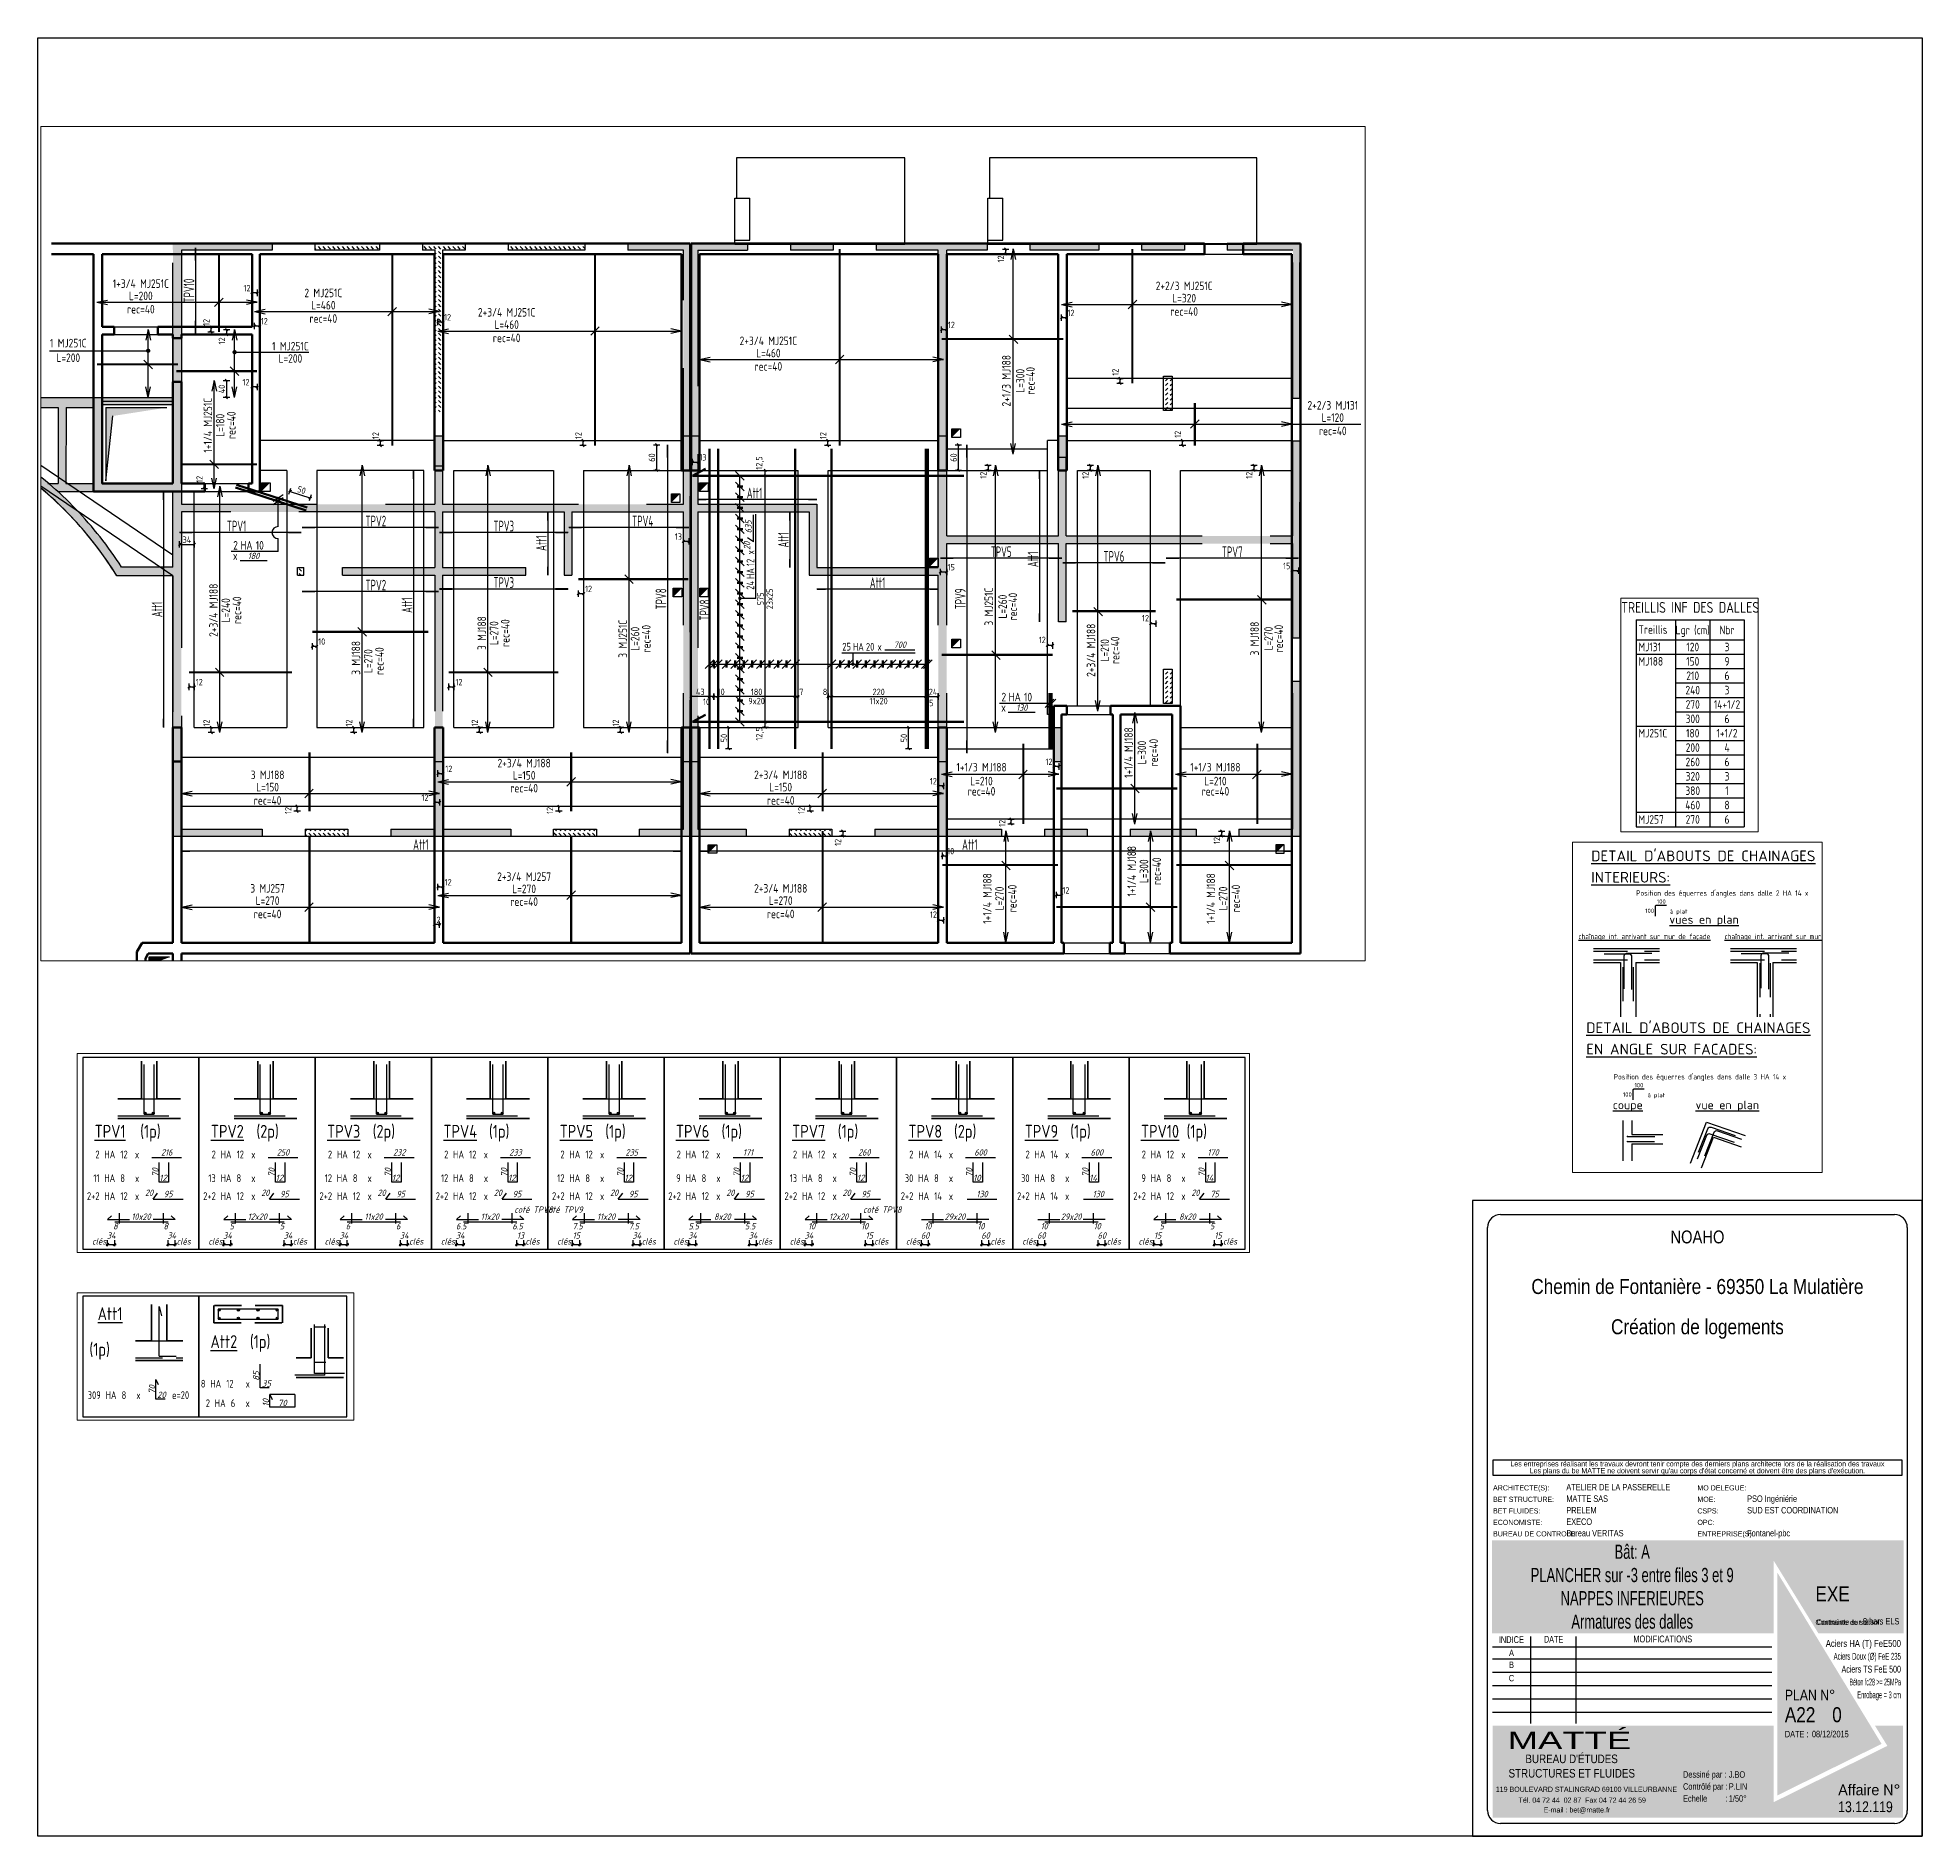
# Paper-space layout 'A22 PL sur -3' of a CAD drawing. Header units: millimetres. Extents: x -421 to 459, y -136 to 704.
# The model-space entities are those that its viewports show. They can reach past a viewport. Long polylines and large blocks are cut down to what shows.
import ezdxf
from ezdxf.enums import TextEntityAlignment as Align

# ---------------------------------------------------------------- set-up
doc = ezdxf.new("R2010")
doc.units = ezdxf.units.MM
doc.linetypes.add('CACHE', pattern=[9.525, 6.35, -3.175])
doc.linetypes.add('CACHEX2', pattern=[19.05, 12.7, -6.35])
for name, color, linetype, lineweight in [('000-Arm_inf_cotes', 32, 'Continuous', 25), ('000-Arm_inf_txt', 32, 'Continuous', 30), ('000-Arm_inf_vrac', 5, 'Continuous', 60), ('000-Arm_inférieures', 32, 'Continuous', 90), ('01_arm', 5, 'Continuous', 35), ('01_murs_coup', 5, 'Continuous', 60)]:
    doc.layers.add(name, color=color, linetype=linetype, lineweight=lineweight)
for name, color, linetype in [('01-cartouche', 7, 'Continuous'), ('01-cartouche-cage A', 7, 'Continuous'), ('01_linteaux', 2, 'Continuous'), ('01_murs_sup', 2, 'CACHEX2'), ('01_poch_poteaux', 250, 'Continuous'), ('01_resv', 32, 'Continuous')]:
    doc.layers.add(name, color=color, linetype=linetype)
doc.layers.add('01_fenetres', color=171, linetype='Continuous', plot=False)
doc.styles.add('cartouche', font='ARIALN.TTF', dxfattribs={"width": 0.01})
doc.styles.add('MATTE_TXT', font='isocpeur.ttf', dxfattribs={"width": 0.8})
doc.styles.add('stylemattecart', font='ARIALN.TTF')
doc.dimstyles.new('cot50-oblique', dxfattribs={"dimtxt": 15, "dimasz": 1, "dimexe": 7.5, "dimexo": 5, "dimgap": 3.5, "dimtad": 1, "dimdec": 1, "dimrnd": 0.5, "dimtxsty": 'MATTE_TXT', "dimblk": 'cote-bar-oblique', "dimcen": 2.5, "dimse1": 1, "dimse2": 1, "dimclrd": 3, "dimclre": 9, "dimclrt": 256, "dimadec": 1, "dimazin": 2, "dimtfac": 1, "dimtdec": 1, "dimtix": 1, "dimtmove": 2, "dimatfit": 3, "dimldrblk": 'NONE', "dimfxl": 1, "dimarcsym": 0})
pattern_1 = [(135, (20196.5144, 9356.769), (-11.2253202, 9e-16), [7.9375, -7.9375])]
pattern_2 = [(45, (14849.416, -25053.599), (9e-16, 11.22532), [7.9375, -7.9375])]

psp = doc.layouts.new('A22 PL sur -3')

msp = doc.modelspace()

# ---------------------------------------------------------------- texts
at = {"layer": '000-Arm_inf_txt', "style": 'MATTE_TXT'}
for s, height, p in [("%%UDETAIL D'ABOUTS DE CHAINAGES", 12.5, (17249.97, -23044.24)), ('%%UINTERIEURS:', 12.5, (17249.97, -23069.24)), ('%%Uvues en plan', 10, (17341.17, -23117.29)), ('à plat', 5, (17341.72, -23105.31)), ("%%UDETAIL D'ABOUTS DE CHAINAGES", 12.5, (17244.2, -23244.94)), ('%%UEN ANGLE SUR FACADES:', 12.5, (17244.2, -23269.94)), ('à plat', 5, (17315.68, -23319.79)), ('%%ucoupe', 10, (17275.09, -23333.79)), ('%%uvue en plan', 10, (17371.74, -23333.79))]:
    msp.add_text(s, height=height, dxfattribs=at).set_placement(p)
for p in [(17323.34, -23104.58), (17297.29, -23319.06)]:
    msp.add_text('100', height=5, dxfattribs=at).set_placement(p, align=Align.RIGHT)
for p in [(17331.71, -23093.74), (17305.66, -23308.22)]:
    msp.add_text('100', height=5, dxfattribs=at).set_placement(p, align=Align.CENTER)
at = {"layer": '000-Arm_inf_txt', "style": 'MATTE_TXT', "width": 0.8}
for s, height, p in [('%%Uchaînage int. arrivant sur mur de façade', 6.25, (17235.07, -23135.2)), ('%%Uchaînage int. arrivant sur mur int.', 6.25, (17405.65, -23135.2)), ('(1p)', 15, (17745.85, -23820.41)), ('(2p)', 15, (17881.57, -23820.41)), ('(2p)', 15, (18017.29, -23820.41)), ('(1p)', 15, (18153.01, -23820.41)), ('(1p)', 15, (18288.73, -23820.41)), ('(1p)', 15, (18424.45, -23820.41)), ('(1p)', 15, (18560.17, -23820.41)), ('(2p)', 15, (18695.89, -23820.41)), ('(1p)', 15, (18831.6, -23820.41)), ('(1p)', 15, (18967.32, -23820.41)), ('%%UTPV1', 15, (17692.68, -23820.41)), ('%%UTPV2', 15, (17828.39, -23820.41)), ('%%UTPV3', 15, (17964.11, -23820.41)), ('%%UTPV4', 15, (18099.83, -23820.41)), ('%%UTPV5', 15, (18235.55, -23820.41)), ('%%UTPV6', 15, (18371.27, -23820.41)), ('%%UTPV7', 15, (18506.99, -23820.41)), ('%%UTPV8', 15, (18642.71, -23820.41)), ('%%UTPV9', 15, (18778.43, -23820.41)), ('%%UTPV10', 15, (18914.14, -23820.41)), ('HA', 9, (17704.04, -23844.5)), ('12', 9, (17722.72, -23844.5)), ('HA', 9, (17839.75, -23844.5)), ('12', 9, (17858.44, -23844.5)), ('HA', 9, (17975.47, -23844.5)), ('12', 9, (17994.16, -23844.5)), ('HA', 9, (18111.19, -23844.5)), ('12', 9, (18129.88, -23844.5)), ('HA', 9, (18246.91, -23844.5)), ('12', 9, (18265.6, -23844.5)), ('HA', 9, (18382.63, -23844.5)), ('12', 9, (18401.32, -23844.5)), ('HA', 9, (18518.35, -23844.5)), ('12', 9, (18537.04, -23844.5)), ('HA', 9, (18654.07, -23844.5)), ('14', 9, (18672.76, -23844.5)), ('HA', 9, (18789.79, -23844.5)), ('14', 9, (18808.47, -23844.5)), ('HA', 9, (18925.5, -23844.5)), ('12', 9, (18944.19, -23844.5)), ('HA', 9, (17703.93, -23872.16)), ('8', 9, (17722.62, -23872.16)), ('HA', 9, (17839.65, -23872.16)), ('8', 9, (17858.34, -23872.16)), ('HA', 9, (17975.37, -23872.16)), ('8', 9, (17994.06, -23872.16)), ('HA', 9, (18111.09, -23872.16)), ('8', 9, (18129.78, -23872.16)), ('HA', 9, (18246.81, -23872.16)), ('8', 9, (18265.49, -23872.16)), ('HA', 9, (18382.52, -23872.16)), ('8', 9, (18401.21, -23872.16)), ('HA', 9, (18518.24, -23872.16)), ('8', 9, (18536.93, -23872.16)), ('HA', 9, (18653.96, -23872.16)), ('8', 9, (18672.65, -23872.16)), ('HA', 9, (18789.68, -23872.16)), ('8', 9, (18808.37, -23872.16)), ('HA', 9, (18925.4, -23872.16)), ('8', 9, (18944.09, -23872.16)), ('HA', 9, (17704.04, -23893.09)), ('12', 9, (17722.72, -23893.09)), ('HA', 9, (17839.75, -23893.09)), ('12', 9, (17858.44, -23893.09)), ('HA', 9, (17975.47, -23893.09)), ('12', 9, (17994.16, -23893.09)), ('HA', 9, (18111.19, -23893.09)), ('12', 9, (18129.88, -23893.09)), ('HA', 9, (18246.91, -23893.09)), ('12', 9, (18265.6, -23893.09)), ('HA', 9, (18382.63, -23893.09)), ('12', 9, (18401.32, -23893.09)), ('HA', 9, (18518.35, -23893.09)), ('12', 9, (18537.04, -23893.09)), ('HA', 9, (18654.07, -23893.09)), ('14', 9, (18672.76, -23893.09)), ('HA', 9, (18789.79, -23893.09)), ('14', 9, (18808.47, -23893.09)), ('HA', 9, (18925.5, -23893.09)), ('12', 9, (18944.19, -23893.09)), ('%%UAtt1', 15, (17696.24, -24002.67)), ('%%UAtt2', 15, (17827.95, -24035.3)), ('(1p)', 15, (17873.91, -24035.3)), ('(1p)', 15, (17686.57, -24044.37)), ('HA', 9, (17705.47, -24094.85)), ('8', 9, (17724.16, -24094.85)), ('e=20', 9, (17783.03, -24094.85)), ('HA', 9, (17827.65, -24081.49)), ('12', 9, (17846.34, -24081.49)), ('HA', 9, (17832.9, -24104.29)), ('6', 9, (17851.59, -24104.29)), ('HA', 20, (20559.05, -24504.74)), ('10', 20, (20594.75, -24504.74)), ('x', 20, (20541.57, -24528.96)), ('HA', 18, (21988.94, -24740.66)), ('20', 18, (22019.31, -24740.66)), ('HA', 20, (22352.63, -24859.01)), ('10', 20, (22388.33, -24859.01)), ('x', 20, (22335.15, -24883.23)), ('Treillis', 20, (17353.39, -25030.36)), ('MJ131', 20, (17353.39, -25071.12)), ('MJ188', 20, (17353.39, -25104.68)), ('MJ251C', 20, (17353.39, -25272.47)), ('MJ257', 20, (17353.39, -25473.82))]:
    msp.add_text(s, height=height, dxfattribs=at).set_placement(p)
for s, height, p in [('2', 9, (17698.45, -23844.5)), ('2', 9, (17834.16, -23844.5)), ('2', 9, (17969.88, -23844.5)), ('2', 9, (18105.6, -23844.5)), ('2', 9, (18241.32, -23844.5)), ('2', 9, (18377.04, -23844.5)), ('2', 9, (18512.76, -23844.5)), ('2', 9, (18648.48, -23844.5)), ('2', 9, (18784.2, -23844.5)), ('2', 9, (18919.91, -23844.5)), ('11', 9, (17698.34, -23872.16)), ('13', 9, (17834.06, -23872.16)), ('12', 9, (17969.78, -23872.16)), ('12', 9, (18105.5, -23872.16)), ('12', 9, (18241.22, -23872.16)), ('9', 9, (18376.93, -23872.16)), ('13', 9, (18512.65, -23872.16)), ('30', 9, (18648.37, -23872.16)), ('30', 9, (18784.09, -23872.16)), ('9', 9, (18919.81, -23872.16)), ('2+2', 9, (17698.45, -23893.09)), ('2+2', 9, (17834.16, -23893.09)), ('2+2', 9, (17969.88, -23893.09)), ('2+2', 9, (18105.6, -23893.09)), ('2+2', 9, (18241.32, -23893.09)), ('2+2', 9, (18377.04, -23893.09)), ('2+2', 9, (18512.76, -23893.09)), ('2+2', 9, (18648.48, -23893.09)), ('2+2', 9, (18784.2, -23893.09)), ('2+2', 9, (18919.91, -23893.09)), ('309', 9, (17699.88, -24094.85)), ('8', 9, (17822.06, -24081.49)), ('2', 9, (17827.31, -24104.29)), ('2', 20, (20553.06, -24504.74)), ('25', 18, (21984.55, -24740.38)), ('2', 20, (22346.64, -24859.01))]:
    msp.add_text(s, height=height, dxfattribs=at).set_placement(p, align=Align.RIGHT)
for s, height, p in [('x', 9, (17742.23, -23844.5)), ('x', 9, (17877.95, -23844.5)), ('x', 9, (18013.66, -23844.5)), ('x', 9, (18149.38, -23844.5)), ('x', 9, (18285.1, -23844.5)), ('x', 9, (18420.82, -23844.5)), ('x', 9, (18556.54, -23844.5)), ('x', 9, (18692.26, -23844.5)), ('x', 9, (18827.98, -23844.5)), ('x', 9, (18963.7, -23844.5)), ('x', 9, (17742.3, -23872.16)), ('x', 9, (17878.01, -23872.16)), ('x', 9, (18013.73, -23872.16)), ('x', 9, (18149.45, -23872.16)), ('x', 9, (18285.17, -23872.16)), ('x', 9, (18420.89, -23872.16)), ('x', 9, (18556.61, -23872.16)), ('x', 9, (18692.33, -23872.16)), ('x', 9, (18828.05, -23872.16)), ('x', 9, (18963.76, -23872.16)), ('x', 9, (17742.23, -23893.09)), ('x', 9, (17877.95, -23893.09)), ('x', 9, (18013.66, -23893.09)), ('x', 9, (18149.38, -23893.09)), ('x', 9, (18285.1, -23893.09)), ('x', 9, (18420.82, -23893.09)), ('x', 9, (18556.54, -23893.09)), ('x', 9, (18692.26, -23893.09)), ('x', 9, (18827.98, -23893.09)), ('x', 9, (18963.7, -23893.09)), ('x', 9, (17743.83, -24094.85)), ('x', 9, (17871.46, -24081.49)), ('x', 9, (17871.27, -24104.29)), ('x', 18, (22051.32, -24740.66)), ('TREILLIS INF DES DALLES', 25, (17474.09, -24981.21)), ('Lgr (cm)', 20, (17480.01, -25031.42)), ('Nbr', 20, (17560.05, -25031.42)), ('120', 20, (17480.01, -25071.12)), ('3', 20, (17560.05, -25071.12)), ('150', 20, (17480.01, -25104.68)), ('9', 20, (17560.05, -25104.68)), ('210', 20, (17480.01, -25138.24)), ('6', 20, (17560.05, -25138.24)), ('240', 20, (17480.01, -25171.8)), ('3', 20, (17560.05, -25171.8)), ('270', 20, (17480.01, -25205.36)), ('14+1/2', 20, (17560.05, -25205.36)), ('300', 20, (17480.01, -25238.92)), ('6', 20, (17560.05, -25238.92)), ('180', 20, (17480.01, -25272.47)), ('1+1/2', 20, (17560.05, -25272.47)), ('200', 20, (17480.01, -25306.03)), ('4', 20, (17560.05, -25306.03)), ('260', 20, (17480.01, -25339.59)), ('6', 20, (17560.05, -25339.59)), ('320', 20, (17480.01, -25373.15)), ('3', 20, (17560.05, -25373.15)), ('380', 20, (17480.01, -25406.71)), ('1', 20, (17560.05, -25406.71)), ('460', 20, (17480.01, -25440.27)), ('8', 20, (17560.05, -25440.27)), ('270', 20, (17480.01, -25473.82)), ('6', 20, (17560.05, -25473.82))]:
    msp.add_text(s, height=height, dxfattribs=at).set_placement(p, align=Align.CENTER)
at = {"layer": '000-Arm_inf_txt', "style": 'MATTE_TXT', "oblique": 15, "width": 0.8}
for s, height, p in [('216', 7.5, (17776.79, -23843.57)), ('250', 7.5, (17912.51, -23843.57)), ('232', 7.5, (18048.22, -23843.57)), ('233', 7.5, (18183.94, -23843.57)), ('235', 7.5, (18319.66, -23843.57)), ('171', 7.5, (18455.38, -23843.57)), ('260', 7.5, (18591.1, -23843.57)), ('600', 7.5, (18726.82, -23843.57)), ('600', 7.5, (18862.54, -23843.57)), ('170', 7.5, (18998.26, -23843.57)), ('95', 7.5, (17778.51, -23892.16)), ('95', 7.5, (17914.23, -23892.16)), ('95', 7.5, (18049.95, -23892.16)), ('95', 7.5, (18185.67, -23892.16)), ('95', 7.5, (18321.39, -23892.16)), ('95', 7.5, (18457.11, -23892.16)), ('95', 7.5, (18592.83, -23892.16)), ('130', 7.5, (18728.55, -23892.16)), ('130', 7.5, (18864.26, -23892.16)), ('75', 7.5, (18999.98, -23892.16)), ('10x20', 7.5, (17746.85, -23918.62)), ('12x20', 7.5, (17882.57, -23918.62)), ('11x20', 7.5, (18018.28, -23918.62)), ('11x20', 7.5, (18154, -23918.62)), ('11x20', 7.5, (18289.72, -23918.62)), ('8x20', 7.5, (18425.44, -23918.62)), ('12x20', 7.5, (18561.16, -23918.62)), ('29x20', 7.5, (18696.88, -23918.62)), ('29x20', 7.5, (18832.6, -23918.62)), ('8x20', 7.5, (18968.31, -23918.62)), ('700', 15, (22098.5, -24738.8))]:
    msp.add_text(s, height=height, dxfattribs=at).set_placement(p, align=Align.BOTTOM_CENTER)
at = {"layer": '000-Arm_inf_txt', "style": 'MATTE_TXT', "oblique": 15}
for s, p in [('70', (17767.41, -23861.14)), ('70', (17903.13, -23861.14)), ('70', (18038.84, -23861.14)), ('70', (18174.56, -23861.14)), ('70', (18310.28, -23861.14)), ('70', (18446, -23861.14)), ('70', (18581.72, -23861.14)), ('70', (18717.44, -23861.14)), ('70', (18853.16, -23861.14)), ('70', (18988.88, -23861.14)), ('85', (17884.92, -24068.01)), ('70', (17763.42, -24083.83)), ('10', (17896.38, -24099.27))]:
    msp.add_text(s, height=7.5, rotation=90, dxfattribs=at).set_placement(p, align=Align.CENTER)
for s, p in [('12', (17772.53, -23871.09)), ('12', (17908.25, -23871.09)), ('12', (18043.96, -23871.09)), ('12', (18179.68, -23871.09)), ('12', (18315.4, -23871.09)), ('12', (18451.12, -23871.09)), ('12', (18586.84, -23871.09)), ('10', (18722.56, -23871.09)), ('14', (18858.28, -23871.09)), ('14', (18994, -23871.09)), ('70', (17911.77, -24103.23))]:
    msp.add_text(s, height=7.5, dxfattribs=at).set_placement(p, align=Align.CENTER)
at = {"layer": '000-Arm_inf_txt', "style": 'MATTE_TXT', "oblique": 15, "width": 0.8}
for s, p in [('20', (17760.95, -23888.44)), ('20', (17896.66, -23888.44)), ('20', (18032.38, -23888.44)), ('20', (18168.1, -23888.44)), ('20', (18303.82, -23888.44)), ('20', (18439.54, -23888.44)), ('20', (18575.26, -23888.44)), ('20', (18982.41, -23888.44)), ('coté TPV9', (18262.5, -23908.19)), ('8', (17719.47, -23927.48)), ('5', (17855.19, -23927.48)), ('6', (17990.9, -23927.48)), ('6.5', (18126.62, -23927.48)), ('7.5', (18262.34, -23927.48)), ('5.5', (18398.06, -23927.48)), ('10', (18533.78, -23927.48)), ('10', (18669.5, -23927.48)), ('10', (18805.22, -23927.48)), ('5', (18940.94, -23927.48)), ('clés', (17706.32, -23945.16)), ('clés', (17842.04, -23945.16)), ('clés', (17977.76, -23945.16)), ('clés', (18113.48, -23945.16)), ('clés', (18249.2, -23945.16)), ('clés', (18384.92, -23945.16)), ('clés', (18520.63, -23945.16)), ('clés', (18656.35, -23945.16)), ('clés', (18792.07, -23945.16)), ('clés', (18927.79, -23945.16))]:
    msp.add_text(s, height=7.5, dxfattribs=at).set_placement(p, align=Align.RIGHT)
at = {"layer": '000-Arm_inf_txt', "style": 'MATTE_TXT', "width": 0.8}
for s, height, rotation, p in [('1+3/4 MJ251C', 20, 0, (20326.56, -23893.6)), ('2+2/3 MJ251C', 20, 0, (22762.36, -23898.86)), ('L=200', 20, 0, (20326.56, -23922.26)), ('2 MJ251C', 20, 0, (20752.56, -23915.33)), ('L=320', 20, 0, (22762.36, -23927.51)), ('rec=40', 20, 0, (20326.56, -23953.39)), ('L=460', 20, 0, (20752.56, -23943.98)), ('rec=40', 20, 0, (20752.56, -23975.11)), ('2+3/4 MJ251C', 20, 0, (21180.56, -23960.58)), ('rec=40', 20, 0, (22762.36, -23958.64)), ('L=460', 20, 0, (21180.56, -23989.23)), ('rec=40', 20, 0, (21180.56, -24020.37)), ('1 MJ251C', 20, 0, (20157.13, -24032.42)), ('1 MJ251C', 20, 0, (20675.67, -24039.72)), ('2+3/4 MJ251C', 20, 0, (21791.56, -24027.16)), ('L=460', 20, 0, (21791.56, -24055.81)), ('L=200', 20, 0, (20157.13, -24066.58)), ('L=200', 20, 0, (20675.67, -24068.38)), ('rec=40', 20, 0, (21791.56, -24086.95)), ('2+1/3 MJ188', 20, 90, (22357.17, -24110.45)), ('L=300', 20, 90, (22389.5, -24110.45)), ('rec=40', 20, 90, (22413.45, -24110.45)), ('1+1/4 MJ251C', 20, 90, (20492.93, -24214.33)), ('2+2/3 MJ131', 20, 0, (23109.29, -24177.83)), ('L=180', 20, 90, (20521.58, -24214.33)), ('rec=40', 20, 90, (20547.82, -24214.33)), ('L=120', 20, 0, (23109.29, -24206.48)), ('rec=40', 20, 0, (23109.29, -24237.61)), ('x', 18, 90, (21758.74, -24511.1)), ('2+3/4 MJ188', 20, 90, (20506.05, -24646.33)), ('3 MJ251C', 20, 90, (22316.09, -24637.82)), ('rec=40', 20, 90, (20560.94, -24646.33)), ('23x25', 15, 90, (21802.16, -24619.75)), ('L=260', 20, 90, (22348.42, -24637.82)), ('rec=40', 20, 90, (22372.37, -24637.82)), ('L=240', 20, 90, (20534.7, -24646.33)), ('3 MJ188', 20, 90, (21132.43, -24699.69)), ('L=270', 20, 90, (21161.08, -24699.69)), ('rec=40', 20, 90, (21187.32, -24699.69)), ('3 MJ251C', 20, 90, (21461.65, -24712.81)), ('rec=40', 20, 90, (21516.54, -24712.81)), ('2+3/4 MJ188', 20, 90, (22554.81, -24739.8)), ('3 MJ188', 20, 90, (22936.79, -24712.47)), ('rec=40', 20, 90, (22993.07, -24712.47)), ('L=260', 20, 90, (21490.3, -24712.81)), ('L=270', 20, 90, (22969.12, -24712.47)), ('3 MJ188', 20, 90, (20838.64, -24757.58)), ('L=210', 20, 90, (22587.13, -24739.8)), ('rec=40', 20, 90, (22611.09, -24739.8)), ('L=270', 20, 90, (20867.3, -24765.03)), ('rec=40', 20, 90, (20893.54, -24765.03)), ('9x20', 15, 0, (21764.07, -24865.8)), ('11x20', 15, 0, (22049.07, -24865.8)), ('1+1/4 MJ188', 20, 90, (22642.6, -24978.76)), ('rec=40', 20, 90, (22701.04, -24978.76)), ('L=300', 20, 90, (22673.65, -24978.76)), ('2+3/4 MJ188', 20, 0, (21221.4, -25013.22)), ('1+1/3 MJ188', 20, 0, (22289.25, -25022.85)), ('1+1/3 MJ188', 20, 0, (22835.25, -25022.85)), ('3 MJ188', 20, 0, (20622.4, -25040.62)), ('L=150', 20, 0, (21221.4, -25041.87)), ('2+3/4 MJ188', 20, 0, (21820.4, -25040.62)), ('L=210', 20, 0, (22289.25, -25055.17)), ('L=210', 20, 0, (22835.25, -25055.17)), ('L=150', 20, 0, (20622.4, -25069.27)), ('rec=40', 20, 0, (21221.4, -25071.66)), ('L=150', 20, 0, (21820.4, -25069.27)), ('rec=40', 20, 0, (22289.25, -25079.13)), ('rec=40', 20, 0, (22835.25, -25079.13)), ('rec=40', 20, 0, (20622.4, -25100.4)), ('rec=40', 20, 0, (21820.4, -25100.4)), ('1+1/4 MJ188', 20, 90, (22649.81, -25255.76)), ('L=300', 20, 90, (22678.46, -25255.76)), ('rec=40', 20, 90, (22708.25, -25255.76)), ('2+3/4 MJ257', 20, 0, (21221.4, -25278.34)), ('1+1/4 MJ188', 20, 90, (22312.66, -25319.4)), ('1+1/4 MJ188', 20, 90, (22834.6, -25319.4)), ('3 MJ257', 20, 0, (20622.4, -25305.74)), ('L=270', 20, 0, (21221.4, -25306.99)), ('2+3/4 MJ188', 20, 0, (21820.4, -25305.74)), ('L=270', 20, 90, (22341.31, -25319.4)), ('rec=40', 20, 90, (22371.1, -25319.4)), ('L=270', 20, 90, (22863.25, -25319.4)), ('rec=40', 20, 90, (22893.04, -25319.4)), ('L=270', 20, 0, (20622.4, -25334.39)), ('rec=40', 20, 0, (21221.4, -25336.78)), ('L=270', 20, 0, (21820.4, -25334.39)), ('rec=40', 20, 0, (20622.4, -25365.53)), ('rec=40', 20, 0, (21820.4, -25365.53))]:
    msp.add_text(s, height=height, rotation=rotation, dxfattribs=at).set_placement(p, align=Align.CENTER)
at = {"layer": '000-Arm_inf_txt', "ltscale": 100, "style": 'MATTE_TXT', "width": 0.6}
for s, p in [('TPV10', (20451.32, -23899.75, -0.37)), ('Att1', (21273.93, -24489.62, -0.37)), ('Att1', (21839.26, -24481.75, -0.37)), ('Att1', (22421.82, -24527.34, -0.37)), ('TPV8', (21553.3, -24619.75, -0.37)), ('TPV9', (22252.1, -24619.75, -0.37)), ('Att1', (20376.7, -24644.23, -0.37)), ('Att1', (20960.51, -24634.39, -0.37)), ('TPV8', (21655.86, -24645.87, -0.37))]:
    msp.add_text(s, height=25, rotation=90, dxfattribs=at).set_placement(p, align=Align.CENTER)
at = {"layer": '000-Arm_inf_txt', "style": 'MATTE_TXT', "oblique": 15, "width": 0.8}
for s, p in [('coté TPV8', (18182.57, -23908.19)), ('coté TPV8', (18589.73, -23908.19)), ('8', (17773.12, -23927.48)), ('5', (17908.84, -23927.48)), ('6', (18044.56, -23927.48)), ('6.5', (18180.28, -23927.48)), ('7.5', (18316, -23927.48)), ('5.5', (18451.71, -23927.48)), ('10', (18587.43, -23927.48)), ('10', (18723.15, -23927.48)), ('10', (18858.87, -23927.48)), ('5', (18994.59, -23927.48)), ('clés', (17788.36, -23945.16)), ('clés', (17924.08, -23945.16)), ('clés', (18059.79, -23945.16)), ('clés', (18195.51, -23945.16)), ('clés', (18331.23, -23945.16)), ('clés', (18466.95, -23945.16)), ('clés', (18602.67, -23945.16)), ('clés', (18738.39, -23945.16)), ('clés', (18874.11, -23945.16)), ('clés', (19009.83, -23945.16))]:
    msp.add_text(s, height=7.5, dxfattribs=at).set_placement(p)
for s, height, p in [('34', 7.5, (17712.07, -23938.31)), ('34', 7.5, (17782.61, -23938.31)), ('34', 7.5, (17847.79, -23938.31)), ('34', 7.5, (17918.32, -23938.31)), ('34', 7.5, (17983.51, -23938.31)), ('34', 7.5, (18054.04, -23938.31)), ('34', 7.5, (18119.23, -23938.31)), ('13', 7.5, (18189.76, -23938.31)), ('15', 7.5, (18254.95, -23938.31)), ('34', 7.5, (18325.48, -23938.31)), ('34', 7.5, (18390.67, -23938.31)), ('34', 7.5, (18461.2, -23938.31)), ('34', 7.5, (18526.39, -23938.31)), ('15', 7.5, (18596.92, -23938.31)), ('60', 7.5, (18662.11, -23938.31)), ('60', 7.5, (18732.64, -23938.31)), ('60', 7.5, (18797.82, -23938.31)), ('60', 7.5, (18868.36, -23938.31)), ('15', 7.5, (18933.54, -23938.31)), ('15', 7.5, (19004.07, -23938.31)), ('180', 15, (20589.62, -24526.99)), ('130', 15, (22383.2, -24881.26))]:
    msp.add_text(s, height=height, dxfattribs=at).set_placement(p, align=Align.CENTER)
at = {"layer": '000-Arm_inf_txt', "style": 'MATTE_TXT', "oblique": 15}
for s, p in [('20', (17765.58, -24093.78)), ('35', (17887.83, -24080.43))]:
    msp.add_text(s, height=7.5, dxfattribs=at).set_placement(p)
at = {"layer": '000-Arm_inf_txt', "ltscale": 100, "style": 'MATTE_TXT', "width": 0.6}
for s, p in [('Att1', (21759.37, -24385.24, -0.37)), ('TPV1', (20550.07, -24462.3, -0.37)), ('TPV2', (20875.21, -24450.45, -0.37)), ('TPV3', (21173.81, -24462.3, -0.37)), ('TPV4', (21498.21, -24450.45, -0.37)), ('TPV5', (22335.05, -24522.33, -0.37)), ('TPV6', (22598.55, -24533.08, -0.37)), ('TPV7', (22874.57, -24522.33, -0.37)), ('TPV3', (21173.81, -24594.07, -0.37)), ('Att1', (22046.57, -24594.58, -0.37)), ('TPV2', (20875.21, -24600.17, -0.37)), ('Att1', (20980.36, -25205.95, -0.37)), ('Att1', (22262, -25205.95, -0.37))]:
    msp.add_text(s, height=25, dxfattribs=at).set_placement(p, align=Align.CENTER)
at = {"layer": '000-Arm_inf_txt', "style": 'MATTE_TXT', "oblique": 15, "width": 0.8}
msp.add_text('635', height=15, rotation=90, dxfattribs=at).set_placement((21756.88, -24451.54), align=Align.BOTTOM_CENTER)
msp.add_text('20', height=15, rotation=90, dxfattribs=at).set_placement((21749.26, -24486.26), align=Align.RIGHT)
at = {"layer": '000-Arm_inf_txt', "style": 'MATTE_TXT', "width": 0.8}
for s, p in [('12', (21758.74, -24543.1)), ('HA', (21758.74, -24573.48))]:
    msp.add_text(s, height=18, rotation=90, dxfattribs=at).set_placement(p)
msp.add_text('24', height=18, rotation=90, dxfattribs=at).set_placement((21758.46, -24577.87), align=Align.RIGHT)
at = {"layer": '000-Arm_inf_txt', "char_height": 6.25, "attachment_point": 1, "style": 'MATTE_TXT'}
for s, insert, width in [("Position des équerres d'angles dans dalle 2 HA 14 x ", (17302.45, -23078.31), 202.5155), ("Position des équerres d'angles dans dalle 3 HA 14 x ", (17276.34, -23292.79), 197.6226)]:
    msp.add_mtext(s, dxfattribs=dict(at, insert=insert, width=width))

# ---------------------------------------------------------------- blocks, each defined once
blk = doc.blocks.new('cartstruc')
at = {"layer": '01-cartouche', "linetype": 'Continuous'}
h = blk.add_hatch(color=9, dxfattribs=at)
h.dxf.hatch_style = 2
h.paths.add_polyline_path([(-43.6, 691.3), (-1004.8, 691.3), (-1004.8, 473.8), (-347.3, 473.8), (-347.3, 644.1), (-242.5, 473.8), (-43.6, 473.8)])
h.paths.add_polyline_path([(-951, 670.1), (-407.9, 670.1), (-407.9, 498.5), (-951, 498.5)], flags=24)
h.paths.add_polyline_path([(-223.9, 590.8), (-105, 590.8), (-105, 608.8), (-223.9, 608.8)], flags=24)
h.paths.add_polyline_path([(-224.7, 609.7), (-105.7, 609.7), (-105.7, 627.7), (-224.7, 627.7)], flags=24)
h.paths.add_polyline_path([(-226.3, 624.9), (-64.8, 624.9), (-64.8, 652.4), (-226.3, 652.4)], flags=24)
h.paths.add_polyline_path([(-226.3, 646.9), (-85, 646.9), (-85, 674.3), (-226.3, 674.3)], flags=24)
h = blk.add_hatch(color=1, dxfattribs=at)
h.dxf.hatch_style = 2
h.paths.add_polyline_path([(-338.4, 615.7), (-338.4, 95.5), (-95.1, 215.8)])
h.paths.add_polyline_path([(-318.9, 264.4), (-190.8, 265.4), (-191.1, 303.5), (-319.2, 302.5)], flags=24)
h.paths.add_polyline_path([(-326.5, 202.5), (-70.2, 203.9), (-70.5, 265.1), (-326.9, 263.8)], flags=9)
h = blk.add_hatch(color=8, dxfattribs=at)
h.dxf.hatch_style = 2
h.paths.add_polyline_path([(-45, 258.5), (-110.7, 258.5), (-81.6, 211.1), (-347.1, 79.6), (-347.1, 258.5), (-1003.4, 258.5), (-1003.4, 43.7), (-45, 43.7)])
h.paths.add_polyline_path([(-202.1, 89.1), (-60, 89.1), (-60, 127.9), (-202.1, 127.9)], flags=24)
h.paths.add_polyline_path([(-999.3, 201), (-637.8, 201), (-637.8, 47), (-999.3, 47)], flags=24)
h.paths.add_polyline_path([(-978.3, 193.3), (-435, 193.3), (-435, 254.8), (-978.3, 254.8)], flags=24)
h.paths.add_polyline_path([(-559.9, 135.5), (-504.8, 135.5), (-504.8, 166.4), (-559.9, 166.4)], flags=24)
h.paths.add_polyline_path([(-203.2, 50.3), (-56.6, 50.3), (-56.6, 88.6), (-203.2, 88.6)], flags=24)
h.paths.add_polyline_path([(-457.1, 55), (-402.4, 55), (-402.4, 85.9), (-457.1, 85.9)], flags=24)
h.paths.add_polyline_path([(-458.8, 92.7), (-404.1, 92.7), (-404.1, 123.6), (-458.8, 123.6)], flags=24)
h.paths.add_polyline_path([(-557.8, 55.3), (-498.9, 55.3), (-498.9, 86.2), (-557.8, 86.2)], flags=24)
h.paths.add_polyline_path([(-550.6, 93.7), (-498.3, 93.7), (-498.3, 124.6), (-550.6, 124.6)], flags=24)
h.paths.add_polyline_path([(-459.9, 172.5), (-408.3, 172.5), (-408.3, 203.4), (-459.9, 203.4)], flags=24)
h.paths.add_polyline_path([(-547.6, 175), (-500.7, 175), (-500.7, 205.9), (-547.6, 205.9)], flags=24)
h.paths.add_polyline_path([(-562.3, 213.8), (-499.3, 213.8), (-499.3, 244.7), (-562.3, 244.7)], flags=8)
h.paths.add_polyline_path([(-458.6, 213), (-411.3, 213), (-411.3, 243.9), (-458.6, 243.9)], flags=24)
h.paths.add_polyline_path([(-457.7, 133.4), (-405.4, 133.4), (-405.4, 164.4), (-457.7, 164.4)], flags=24)
for p, q in [((0, 1485), (-1050, 1485)), ((-1050, 1485), (-1050, 0)), ((0, 0), (0, 1485)), ((-1050, 0), (0, 0))]:
    blk.add_line(p, q, dxfattribs=at)
at = {"layer": '01-cartouche', "color": 7, "linetype": 'Continuous'}
for p, q in [((-1015, 60), (-1015, 1422)), ((-985, 1452), (-65, 1452)), ((-35, 1422), (-35, 292.1)), ((-35, 292.1), (-35, 60)), ((-65, 30), (-985, 30))]:
    blk.add_line(p, q, dxfattribs=at)
at = {"layer": '01-cartouche', "color": 7}
for p, q in [((-1002.2, 879.3), (-48.1, 879.3)), ((-1002.2, 842.3), (-1002.2, 879.3)), ((-48.1, 842.3), (-1002.2, 842.3)), ((-48.1, 879.3), (-48.1, 842.3))]:
    blk.add_line(p, q, dxfattribs=at)
at = {"layer": '01-cartouche', "color": 8}
for p, q in [((-1003.6, 442.3), (-351, 442.3)), ((-914.7, 466.6), (-914.7, 263.2)), ((-809.1, 466.6), (-809.1, 263.2)), ((-1003.6, 414.4), (-351, 414.4)), ((-1003.6, 383.3), (-351, 383.3)), ((-1003.6, 352.2), (-351, 352.2)), ((-1003.6, 321.1), (-351, 321.1)), ((-1003.6, 290), (-351, 290))]:
    blk.add_line(p, q, dxfattribs=at)
at = {"layer": '01-cartouche', "color": 7, "linetype": 'Continuous'}
for centre, start, end in [((-985, 1422), 90, 180), ((-65, 1422), 0, 90), ((-985, 60), 180, 270), ((-65, 60), 270, 0)]:
    blk.add_arc(centre, 30, start, end, dxfattribs=at)
at = {"layer": '01-cartouche', "color": 7, "style": 'stylemattecart'}
for s, p in [('Les entreprises réalisant les travaux devront tenir compte des derniers plans architecte lors de la réalisation des travaux', (-525.1, 869.8)), ("Les plans du be MATTE ne doivent servir qu'au corps d'état concerné et doivent être des plans d'exécution.", (-525.1, 853.7))]:
    blk.add_text(s, height=12, dxfattribs=at).set_placement(p, align=Align.MIDDLE_CENTER)
at = {"layer": '01-cartouche', "color": 8, "style": 'cartouche'}
for s, p in [('ARCHITECTE(S):', (-1002.2, 807.7)), ('BET STRUCTURE:', (-1002.2, 780.9)), ('MO DELEGUE:', (-525.1, 807.7)), ('MOE:', (-525.1, 780.9)), ('BET FLUIDES:', (-1002.2, 753.9)), ('CSPS:', (-525.1, 753.9)), ('ECONOMISTE:', (-1002.2, 727.1)), ('BUREAU DE CONTROLE:', (-1002.2, 700.3)), ('OPC:', (-525.1, 727.1)), ('ENTREPRISE(S):', (-525.1, 700.3))]:
    blk.add_text(s, height=12, dxfattribs=at).set_placement(p)
at = {"layer": '01-cartouche', "color": 7, "style": 'stylemattecart'}
for s, height, p in [('Contrainte de sol:', 12, (-249.5, 493.8)), ('Contrainte sur le sol:', 12, (-246.5, 494.4)), ('Dessiné par :', 15, (-558.6, 137)), ('119 BOULEVARD STALINGRAD 69100 VILLEURBANNE', 12, (-995.8, 103.8)), ('Tél. 04 72 44  02 87  Fax 04 72 44 26 59', 12, (-942.6, 78.4)), ('Contrôlé par :', 15, (-558.6, 108.9)), ('Echelle         :', 15, (-558.6, 80.8)), ('E-mail : bet@matte.fr', 12, (-884.2, 55.6))]:
    blk.add_text(s, height=height, dxfattribs=at).set_placement(p)
for s, height, width, p, p2 in [('INDICE', 16, 0.941138, (-988.7, 451.3), (-930.3, 451.3)), ('DATE', 16, 0.922192, (-883.4, 452), (-838.3, 452)), ('MODIFICATIONS', 16, 0.943218, (-674.7, 452.8), (-537.3, 452.8)), ('Aciers HA (T) FeE500', 16, 0.978863, (-225.4, 442.3), (-49.9, 442.3)), ('Aciers Doux (Ø) FeE 235', 16, 0.76709, (-207, 412.3), (-49.9, 412.3)), ('Aciers TS FeE 500', 16, 0.901377, (-188.6, 382.3), (-49.9, 382.3)), ('Béton fc28 >= 25MPa', 16, 0.678142, (-170.1, 352.3), (-49.9, 352.3)), ('Enrobage = 3 cm', 16, 0.726904, (-151.7, 322.3), (-49.9, 322.3)), ('Affaire N°', 25, 1.15762, (-196.3, 96), (-51.1, 96))]:
    blk.add_text(s, height=height, dxfattribs=dict(at, width=width)).set_placement(p, p2, align=Align.FIT)
at = {"layer": '01-cartouche', "color": 255, "style": 'stylemattecart'}
for s, height, p in [('PLAN N°', 25, (-321, 317.2)), ('DATE :', 15, (-321, 231.2)), ("BUREAU D'ÉTUDES", 20, (-926.6, 170.9)), ('STRUCTURES ET FLUIDES', 20, (-966.1, 137.2))]:
    blk.add_text(s, height=height, dxfattribs=at).set_placement(p)
at = {"layer": '01-cartouche', "color": 255, "style": 'stylemattecart', "width": 1.812358}
blk.add_text('MATTÉ', height=41, dxfattribs=at).set_placement((-968, 203.6), (-679.6, 203.6), align=Align.FIT)
at = {"layer": '01-cartouche', "color": 7, "style": 'stylemattecart'}
for tag, height, p in [('NOMCLIENT', 30, (-525, 1399.6)), ('ADRESSE1CLIENT', 25, (-525, 1326.7)), ('ADRESSE2CLIENT', 25, (-525, 1283.9)), ('NOMAFFAIRE1', 45, (-525.1, 1189.8)), ('NOMAFFAIRE2', 45, (-525.1, 1110.4)), ('NOMAFFAIRE3', 45, (-525.1, 1031.7)), ('ADRESSE1AFFAIRE', 20, (-525.1, 943.3)), ('ADRESSE2AFFAIRE', 20, (-525.1, 909.2)), ('INDICE-A', 15, (-959.1, 428.4)), ('INDICE-B', 15, (-959.1, 400.5)), ('DATE-A', 15, (-861.9, 428.4)), ('DATE-B', 15, (-861.9, 400.5)), ('INDICE-C', 15, (-959.1, 369.4)), ('DATE-C', 15, (-861.9, 369.4)), ('INDICE-D', 15, (-959.1, 338.3)), ('INDICE-E', 15, (-959.1, 307.2)), ('DATE-D', 15, (-861.9, 338.3)), ('DATE-E', 15, (-861.9, 307.2)), ('INDICE-F', 15, (-959.1, 276.1)), ('DATE-F', 15, (-861.9, 276.1))]:
    blk.add_attdef(tag, text='', height=height, dxfattribs=at).set_placement(p, align=Align.MIDDLE_CENTER)
for tag, height, p in [('NOMARCHI', 15, (-831.1, 803.3)), ('BETSTRUCTURE', 15, (-831.1, 776.5)), ('MODEL', 15, (-408.9, 803.3)), ('MOE', 15, (-408.9, 776.5)), ('BETFLUIDES', 15, (-831.1, 749.5)), ('CSPS', 15, (-408.9, 749.5)), ('ECONOMISTE', 15, (-831.1, 722.7)), ('BDC', 15, (-831.1, 695.9)), ('OPC', 15, (-408.9, 722.7)), ('NOMENTREPRISE', 15, (-408.9, 695.9)), ('NUMBAT', 27, (-249.5, 614.7)), ('PHASE', 35, (-249.5, 537.9)), ('CONT-SOL', 12, (-138.6, 490.2)), ('NOMDESS', 15, (-451.8, 132.3)), ('NOMING', 15, (-451.8, 104.3)), ('ECH', 15, (-451.8, 76.3)), ('NUMAFF', 25, (-196.3, 48.9))]:
    blk.add_attdef(tag, text='', height=height, dxfattribs=at).set_placement(p, align=Align.BOTTOM_LEFT)
at = {"layer": '01-cartouche', "color": 7, "style": 'stylemattecart', "width": 0.8}
for tag, p in [('TITRTEPLAN1', (-677.3, 664.6)), ('TITRTEPLAN2', (-677.3, 610.2)), ('TITRTEPLAN3', (-677.3, 556)), ('TITRTEPLAN4', (-677.3, 501.4))]:
    blk.add_attdef(tag, text='', height=33, dxfattribs=at).set_placement(p, align=Align.MIDDLE_CENTER)
at = {"layer": '01-cartouche', "color": 7, "style": 'stylemattecart'}
for tag, p in [('MODIF-A', (-802.6, 428.4)), ('MODIF-B', (-802.6, 400.5)), ('MODIF-C', (-802.6, 369.4)), ('MODIF-D', (-802.6, 338.3)), ('MODIF-E', (-802.6, 307.2)), ('MODIF-F', (-802.6, 276.1))]:
    blk.add_attdef(tag, text='', height=15, dxfattribs=at).set_placement(p, align=Align.MIDDLE_LEFT)
at = {"layer": '01-cartouche', "color": 255, "style": 'stylemattecart'}
for tag, height, p in [('N°P', 35, (-321, 256)), ('IP', 35, (-210.3, 256)), ('DATEPLAN', 15, (-257.7, 226.8))]:
    blk.add_attdef(tag, text='', height=height, dxfattribs=at).set_placement(p, align=Align.BOTTOM_LEFT)
blk = doc.blocks.new('cote-bar-oblique')
at = {"color": 40, "linetype": 'Continuous'}
blk.add_line((-2.7, -2.7), (2.7, 2.7), dxfattribs=at)
at = {"linetype": 'Continuous'}
blk.add_line((0, 7.5), (0, -7.5), dxfattribs=at)
blk = doc.blocks.new('*D4')
at = {"layer": '000-Arm_inf_cotes', "color": 3, "lineweight": -2, "ltscale": 200, "transparency": 16777216}
blk.add_line((21021.1, -23973.2), (21031.1, -23973.2), dxfattribs=at)
at = {"layer": 'Defpoints', "color": 0, "ltscale": 200, "transparency": 16777216}
for p in [(21032.1, -23973.2), (21020.1, -23994.3), (21032.1, -23994.3)]:
    blk.add_point(p, dxfattribs=at)
at = {"layer": '000-Arm_inf_cotes', "color": 3, "lineweight": -2, "ltscale": 200, "transparency": 16777216, "rotation": 180}
blk.add_blockref('cote-bar-oblique', (21020.1, -23973.2), dxfattribs=at)
at = {"layer": '000-Arm_inf_cotes', "color": 3, "lineweight": -2, "ltscale": 200, "transparency": 16777216}
blk.add_blockref('cote-bar-oblique', (21032.1, -23973.2), dxfattribs=at)
at = {"layer": '000-Arm_inf_cotes', "ltscale": 200, "transparency": 16777216, "insert": (21042.6, -23962.2), "char_height": 15, "attachment_point": 5, "style": 'MATTE_TXT'}
blk.add_mtext('12', dxfattribs=at)
blk = doc.blocks.new('_None')
blk = doc.blocks.new('*D5')
at = {"layer": '000-Arm_inf_cotes', "color": 3, "lineweight": -2, "ltscale": 200, "transparency": 16777216}
blk.add_line((20593.1, -23982.4), (20603.1, -23982.4), dxfattribs=at)
at = {"layer": 'Defpoints', "color": 0, "ltscale": 200, "transparency": 16777216}
for p in [(20592.1, -23949), (20604.1, -23949), (20604.1, -23982.4)]:
    blk.add_point(p, dxfattribs=at)
at = {"layer": '000-Arm_inf_cotes', "color": 3, "lineweight": -2, "ltscale": 200, "transparency": 16777216, "rotation": 180}
blk.add_blockref('cote-bar-oblique', (20592.1, -23982.4), dxfattribs=at)
at = {"layer": '000-Arm_inf_cotes', "color": 3, "lineweight": -2, "ltscale": 200, "transparency": 16777216}
blk.add_blockref('cote-bar-oblique', (20604.1, -23982.4), dxfattribs=at)
at = {"layer": '000-Arm_inf_cotes', "ltscale": 200, "transparency": 16777216, "insert": (20614.7, -23971.4), "char_height": 15, "attachment_point": 5, "style": 'MATTE_TXT'}
blk.add_mtext('12', dxfattribs=at)
blk = doc.blocks.new('*D6')
at = {"layer": '000-Arm_inf_cotes', "color": 3, "lineweight": -2, "ltscale": 200, "transparency": 16777216}
blk.add_line((20597.1, -23905.1), (20587.1, -23905.1), dxfattribs=at)
at = {"layer": 'Defpoints', "color": 0, "ltscale": 200, "transparency": 16777216}
for p in [(20586.1, -23905.1), (20586.1, -23927.3), (20598.1, -23927.3)]:
    blk.add_point(p, dxfattribs=at)
at = {"layer": '000-Arm_inf_cotes', "color": 3, "lineweight": -2, "ltscale": 200, "transparency": 16777216, "rotation": 180}
blk.add_blockref('cote-bar-oblique', (20586.1, -23905.1), dxfattribs=at)
at = {"layer": '000-Arm_inf_cotes', "color": 3, "lineweight": -2, "ltscale": 200, "transparency": 16777216}
blk.add_blockref('cote-bar-oblique', (20598.1, -23905.1), dxfattribs=at)
at = {"layer": '000-Arm_inf_cotes', "ltscale": 200, "transparency": 16777216, "insert": (20574.5, -23894.1), "char_height": 15, "attachment_point": 5, "style": 'MATTE_TXT'}
blk.add_mtext('12', dxfattribs=at)
blk = doc.blocks.new('*D7')
at = {"layer": '000-Arm_inf_cotes', "color": 3, "lineweight": -2, "ltscale": 200, "transparency": 16777216}
blk.add_line((20490.4, -23995.8), (20490.4, -23985.8), dxfattribs=at)
at = {"layer": 'Defpoints', "color": 0, "ltscale": 200, "transparency": 16777216}
for p in [(20490.4, -23984.8), (20508.8, -23984.8), (20508.8, -23996.8)]:
    blk.add_point(p, dxfattribs=at)
at = {"layer": '000-Arm_inf_cotes', "color": 3, "lineweight": -2, "ltscale": 200, "transparency": 16777216}
for p, rotation in [((20490.4, -23984.8), 90), ((20490.4, -23996.8), 270)]:
    blk.add_blockref('cote-bar-oblique', p, dxfattribs=dict(at, rotation=rotation))
at = {"layer": '000-Arm_inf_cotes', "ltscale": 200, "transparency": 16777216, "insert": (20479.4, -23974.2), "char_height": 15, "attachment_point": 5, "rotation": 90, "style": 'MATTE_TXT'}
blk.add_mtext('12', dxfattribs=at)
blk = doc.blocks.new('*D8')
at = {"layer": '000-Arm_inf_cotes', "color": 3, "lineweight": -2, "ltscale": 200, "transparency": 16777216}
blk.add_line((20885.7, -24260.8), (20885.7, -24250.8), dxfattribs=at)
at = {"layer": 'Defpoints', "color": 0, "ltscale": 200, "transparency": 16777216}
for p in [(20885.7, -24249.8), (20913.4, -24249.8), (20913.4, -24261.8)]:
    blk.add_point(p, dxfattribs=at)
at = {"layer": '000-Arm_inf_cotes', "color": 3, "lineweight": -2, "ltscale": 200, "transparency": 16777216}
for p, rotation in [((20885.7, -24249.8), 90), ((20885.7, -24261.8), 270)]:
    blk.add_blockref('cote-bar-oblique', p, dxfattribs=dict(at, rotation=rotation))
at = {"layer": '000-Arm_inf_cotes', "ltscale": 200, "transparency": 16777216, "insert": (20874.7, -24238.5), "char_height": 15, "attachment_point": 5, "rotation": 90, "style": 'MATTE_TXT'}
blk.add_mtext('12', dxfattribs=at)
blk = doc.blocks.new('*D9')
at = {"layer": '000-Arm_inf_cotes', "color": 3, "lineweight": -2, "ltscale": 200, "transparency": 16777216}
blk.add_line((21359, -24260.8), (21359, -24250.8), dxfattribs=at)
at = {"layer": 'Defpoints', "color": 0, "ltscale": 200, "transparency": 16777216}
for p in [(21359, -24249.8), (21386.8, -24249.8), (21386.8, -24261.8)]:
    blk.add_point(p, dxfattribs=at)
at = {"layer": '000-Arm_inf_cotes', "color": 3, "lineweight": -2, "ltscale": 200, "transparency": 16777216}
for p, rotation in [((21359, -24249.8), 90), ((21359, -24261.8), 270)]:
    blk.add_blockref('cote-bar-oblique', p, dxfattribs=dict(at, rotation=rotation))
at = {"layer": '000-Arm_inf_cotes', "ltscale": 200, "transparency": 16777216, "insert": (21348, -24238.5), "char_height": 15, "attachment_point": 5, "rotation": 90, "style": 'MATTE_TXT'}
blk.add_mtext('12', dxfattribs=at)
blk = doc.blocks.new('*D10')
at = {"layer": '000-Arm_inf_cotes', "color": 3, "lineweight": -2, "ltscale": 200, "transparency": 16777216}
blk.add_line((21930.3, -24260.8), (21930.3, -24250.8), dxfattribs=at)
at = {"layer": 'Defpoints', "color": 0, "ltscale": 200, "transparency": 16777216}
for p in [(21930.3, -24249.8), (21958, -24249.8), (21958, -24261.8)]:
    blk.add_point(p, dxfattribs=at)
at = {"layer": '000-Arm_inf_cotes', "color": 3, "lineweight": -2, "ltscale": 200, "transparency": 16777216}
for p, rotation in [((21930.3, -24249.8), 90), ((21930.3, -24261.8), 270)]:
    blk.add_blockref('cote-bar-oblique', p, dxfattribs=dict(at, rotation=rotation))
at = {"layer": '000-Arm_inf_cotes', "ltscale": 200, "transparency": 16777216, "insert": (21919.3, -24238.5), "char_height": 15, "attachment_point": 5, "rotation": 90, "style": 'MATTE_TXT'}
blk.add_mtext('12', dxfattribs=at)
blk = doc.blocks.new('*D11')
at = {"layer": '000-Arm_inf_cotes', "color": 3, "lineweight": -2, "ltscale": 200, "transparency": 16777216}
blk.add_line((22612.8, -24115.8), (22612.8, -24105.8), dxfattribs=at)
at = {"layer": 'Defpoints', "color": 0, "ltscale": 200, "transparency": 16777216}
for p in [(22612.8, -24104.8), (22641.5, -24104.8), (22641.5, -24116.8)]:
    blk.add_point(p, dxfattribs=at)
at = {"layer": '000-Arm_inf_cotes', "color": 3, "lineweight": -2, "ltscale": 200, "transparency": 16777216}
for p, rotation in [((22612.8, -24104.8), 90), ((22612.8, -24116.8), 270)]:
    blk.add_blockref('cote-bar-oblique', p, dxfattribs=dict(at, rotation=rotation))
at = {"layer": '000-Arm_inf_cotes', "ltscale": 200, "transparency": 16777216, "insert": (22601.8, -24090.4), "char_height": 15, "attachment_point": 5, "rotation": 90, "style": 'MATTE_TXT'}
blk.add_mtext('12', dxfattribs=at)
blk = doc.blocks.new('*D12')
at = {"layer": '000-Arm_inf_cotes', "color": 3, "lineweight": -2, "ltscale": 200, "transparency": 16777216}
blk.add_line((22758.4, -24260.7), (22758.4, -24250.8), dxfattribs=at)
at = {"layer": 'Defpoints', "color": 0, "ltscale": 200, "transparency": 16777216}
for p in [(22758.4, -24249.8), (22787.1, -24249.8), (22787.1, -24261.7)]:
    blk.add_point(p, dxfattribs=at)
at = {"layer": '000-Arm_inf_cotes', "color": 3, "lineweight": -2, "ltscale": 200, "transparency": 16777216}
for p, rotation in [((22758.4, -24249.8), 90), ((22758.4, -24261.7), 270)]:
    blk.add_blockref('cote-bar-oblique', p, dxfattribs=dict(at, rotation=rotation))
at = {"layer": '000-Arm_inf_cotes', "ltscale": 200, "transparency": 16777216, "insert": (22747.4, -24235.4), "char_height": 15, "attachment_point": 5, "rotation": 90, "style": 'MATTE_TXT'}
blk.add_mtext('12', dxfattribs=at)
blk = doc.blocks.new('*D13')
at = {"layer": '000-Arm_inf_cotes', "color": 3, "lineweight": -2, "ltscale": 200, "transparency": 16777216}
blk.add_line((22477.1, -23963.1), (22487.1, -23963.1), dxfattribs=at)
at = {"layer": 'Defpoints', "color": 0, "ltscale": 200, "transparency": 16777216}
for p in [(22476.1, -23932.6), (22488.1, -23932.6), (22488.1, -23963.1)]:
    blk.add_point(p, dxfattribs=at)
at = {"layer": '000-Arm_inf_cotes', "color": 3, "lineweight": -2, "ltscale": 200, "transparency": 16777216, "rotation": 180}
blk.add_blockref('cote-bar-oblique', (22476.1, -23963.1), dxfattribs=at)
at = {"layer": '000-Arm_inf_cotes', "color": 3, "lineweight": -2, "ltscale": 200, "transparency": 16777216}
blk.add_blockref('cote-bar-oblique', (22488.1, -23963.1), dxfattribs=at)
at = {"layer": '000-Arm_inf_cotes', "ltscale": 200, "transparency": 16777216, "insert": (22498.1, -23952.1), "char_height": 15, "attachment_point": 5, "style": 'MATTE_TXT'}
blk.add_mtext('12', dxfattribs=at)
blk = doc.blocks.new('*D14')
at = {"layer": '000-Arm_inf_cotes', "color": 3, "lineweight": -2, "ltscale": 200, "transparency": 16777216}
blk.add_line((20490.9, -24930.8), (20490.9, -24920.8), dxfattribs=at)
at = {"layer": 'Defpoints', "color": 0, "ltscale": 200, "transparency": 16777216}
for p in [(20490.9, -24919.8), (20510.6, -24919.8), (20510.6, -24931.8)]:
    blk.add_point(p, dxfattribs=at)
at = {"layer": '000-Arm_inf_cotes', "color": 3, "lineweight": -2, "ltscale": 200, "transparency": 16777216}
for p, rotation in [((20490.9, -24919.8), 90), ((20490.9, -24931.8), 270)]:
    blk.add_blockref('cote-bar-oblique', p, dxfattribs=dict(at, rotation=rotation))
at = {"layer": '000-Arm_inf_cotes', "ltscale": 200, "transparency": 16777216, "insert": (20479.9, -24909.7), "char_height": 15, "attachment_point": 5, "rotation": 90, "style": 'MATTE_TXT'}
blk.add_mtext('12', dxfattribs=at)
blk = doc.blocks.new('*D15')
at = {"layer": '000-Arm_inf_cotes', "color": 3, "lineweight": -2, "ltscale": 200, "transparency": 16777216}
blk.add_line((20440.1, -24825.2), (20450.1, -24825.2), dxfattribs=at)
at = {"layer": 'Defpoints', "color": 0, "ltscale": 200, "transparency": 16777216}
for p in [(20439.1, -24791.4), (20451.1, -24791.4), (20451.1, -24825.2)]:
    blk.add_point(p, dxfattribs=at)
at = {"layer": '000-Arm_inf_cotes', "color": 3, "lineweight": -2, "ltscale": 200, "transparency": 16777216, "rotation": 180}
blk.add_blockref('cote-bar-oblique', (20439.1, -24825.2), dxfattribs=at)
at = {"layer": '000-Arm_inf_cotes', "color": 3, "lineweight": -2, "ltscale": 200, "transparency": 16777216}
blk.add_blockref('cote-bar-oblique', (20451.1, -24825.2), dxfattribs=at)
at = {"layer": '000-Arm_inf_cotes', "ltscale": 200, "transparency": 16777216, "insert": (20462.8, -24814.2), "char_height": 15, "attachment_point": 5, "style": 'MATTE_TXT'}
blk.add_mtext('12', dxfattribs=at)
blk = doc.blocks.new('*D16')
at = {"layer": '000-Arm_inf_cotes', "color": 3, "lineweight": -2, "ltscale": 200, "transparency": 16777216}
blk.add_line((20675.4, -24368.7), (20721.1, -24383.5), dxfattribs=at)
at = {"layer": 'Defpoints', "color": 0, "ltscale": 200, "transparency": 16777216}
for p in [(20667.1, -24391.3), (20722.1, -24383.8), (20714.6, -24406.7)]:
    blk.add_point(p, dxfattribs=at)
at = {"layer": '000-Arm_inf_cotes', "color": 3, "lineweight": -2, "ltscale": 200, "transparency": 16777216}
for p, rotation in [((20674.5, -24368.4), 162.0529812246943), ((20722.1, -24383.8), 342.0529812246943)]:
    blk.add_blockref('cote-bar-oblique', p, dxfattribs=dict(at, rotation=rotation))
at = {"layer": '000-Arm_inf_cotes', "ltscale": 200, "transparency": 16777216, "insert": (20701.7, -24365.6), "char_height": 15, "attachment_point": 5, "rotation": 342.053, "style": 'MATTE_TXT'}
blk.add_mtext('50', dxfattribs=at)
blk = doc.blocks.new('*D17')
at = {"layer": '000-Arm_inf_cotes', "color": 3, "lineweight": -2, "ltscale": 200, "transparency": 16777216}
blk.add_line((20823.5, -24930.8), (20823.5, -24920.8), dxfattribs=at)
at = {"layer": 'Defpoints', "color": 0, "ltscale": 200, "transparency": 16777216}
for p in [(20823.5, -24919.8), (20843.2, -24919.8), (20843.2, -24931.8)]:
    blk.add_point(p, dxfattribs=at)
at = {"layer": '000-Arm_inf_cotes', "color": 3, "lineweight": -2, "ltscale": 200, "transparency": 16777216}
for p, rotation in [((20823.5, -24919.8), 90), ((20823.5, -24931.8), 270)]:
    blk.add_blockref('cote-bar-oblique', p, dxfattribs=dict(at, rotation=rotation))
at = {"layer": '000-Arm_inf_cotes', "ltscale": 200, "transparency": 16777216, "insert": (20812.5, -24909.7), "char_height": 15, "attachment_point": 5, "rotation": 90, "style": 'MATTE_TXT'}
blk.add_mtext('12', dxfattribs=at)
blk = doc.blocks.new('*D18')
at = {"layer": '000-Arm_inf_cotes', "color": 3, "lineweight": -2, "ltscale": 200, "transparency": 16777216}
blk.add_line((20728.1, -24730.5), (20736.1, -24730.5), dxfattribs=at)
at = {"layer": 'Defpoints', "color": 0, "ltscale": 200, "transparency": 16777216}
for p in [(20727.1, -24696.7), (20737.1, -24696.7), (20737.1, -24730.5)]:
    blk.add_point(p, dxfattribs=at)
at = {"layer": '000-Arm_inf_cotes', "color": 3, "lineweight": -2, "ltscale": 200, "transparency": 16777216, "rotation": 180}
blk.add_blockref('cote-bar-oblique', (20727.1, -24730.5), dxfattribs=at)
at = {"layer": '000-Arm_inf_cotes', "color": 3, "lineweight": -2, "ltscale": 200, "transparency": 16777216}
blk.add_blockref('cote-bar-oblique', (20737.1, -24730.5), dxfattribs=at)
at = {"layer": '000-Arm_inf_cotes', "ltscale": 200, "transparency": 16777216, "insert": (20748.8, -24719.5), "char_height": 15, "attachment_point": 5, "style": 'MATTE_TXT'}
blk.add_mtext('10', dxfattribs=at)
blk = doc.blocks.new('*D19')
at = {"layer": '000-Arm_inf_cotes', "color": 3, "lineweight": -2, "ltscale": 200, "transparency": 16777216}
blk.add_line((21117.3, -24930.7), (21117.3, -24920.7), dxfattribs=at)
at = {"layer": 'Defpoints', "color": 0, "ltscale": 200, "transparency": 16777216}
for p in [(21117.3, -24919.7), (21137, -24919.7), (21137, -24931.7)]:
    blk.add_point(p, dxfattribs=at)
at = {"layer": '000-Arm_inf_cotes', "color": 3, "lineweight": -2, "ltscale": 200, "transparency": 16777216}
for p, rotation in [((21117.3, -24919.7), 90), ((21117.3, -24931.7), 270)]:
    blk.add_blockref('cote-bar-oblique', p, dxfattribs=dict(at, rotation=rotation))
at = {"layer": '000-Arm_inf_cotes', "ltscale": 200, "transparency": 16777216, "insert": (21106.3, -24909.7), "char_height": 15, "attachment_point": 5, "rotation": 90, "style": 'MATTE_TXT'}
blk.add_mtext('12', dxfattribs=at)
blk = doc.blocks.new('*D20')
at = {"layer": '000-Arm_inf_cotes', "color": 3, "lineweight": -2, "ltscale": 200, "transparency": 16777216}
blk.add_line((21046.5, -24825.2), (21056.6, -24825.2), dxfattribs=at)
at = {"layer": 'Defpoints', "color": 0, "ltscale": 200, "transparency": 16777216}
for p in [(21045.5, -24791.4), (21057.6, -24791.4), (21057.6, -24825.2)]:
    blk.add_point(p, dxfattribs=at)
at = {"layer": '000-Arm_inf_cotes', "color": 3, "lineweight": -2, "ltscale": 200, "transparency": 16777216, "rotation": 180}
blk.add_blockref('cote-bar-oblique', (21045.5, -24825.2), dxfattribs=at)
at = {"layer": '000-Arm_inf_cotes', "color": 3, "lineweight": -2, "ltscale": 200, "transparency": 16777216}
blk.add_blockref('cote-bar-oblique', (21057.6, -24825.2), dxfattribs=at)
at = {"layer": '000-Arm_inf_cotes', "ltscale": 200, "transparency": 16777216, "insert": (21069.3, -24814.2), "char_height": 15, "attachment_point": 5, "style": 'MATTE_TXT'}
blk.add_mtext('12', dxfattribs=at)
blk = doc.blocks.new('*D21')
at = {"layer": '000-Arm_inf_cotes', "color": 3, "lineweight": -2, "ltscale": 200, "transparency": 16777216}
blk.add_line((21446.5, -24930.7), (21446.5, -24920.7), dxfattribs=at)
at = {"layer": 'Defpoints', "color": 0, "ltscale": 200, "transparency": 16777216}
for p in [(21446.5, -24919.7), (21466.2, -24919.7), (21466.2, -24931.7)]:
    blk.add_point(p, dxfattribs=at)
at = {"layer": '000-Arm_inf_cotes', "color": 3, "lineweight": -2, "ltscale": 200, "transparency": 16777216}
for p, rotation in [((21446.5, -24919.7), 90), ((21446.5, -24931.7), 270)]:
    blk.add_blockref('cote-bar-oblique', p, dxfattribs=dict(at, rotation=rotation))
at = {"layer": '000-Arm_inf_cotes', "ltscale": 200, "transparency": 16777216, "insert": (21435.5, -24909.7), "char_height": 15, "attachment_point": 5, "rotation": 90, "style": 'MATTE_TXT'}
blk.add_mtext('12', dxfattribs=at)
blk = doc.blocks.new('*D22')
at = {"layer": '000-Arm_inf_cotes', "color": 3, "lineweight": -2, "ltscale": 200, "transparency": 16777216}
blk.add_line((21349.1, -24607.5), (21359.1, -24607.5), dxfattribs=at)
at = {"layer": 'Defpoints', "color": 0, "ltscale": 200, "transparency": 16777216}
for p in [(21348.1, -24573.6), (21360.1, -24573.6), (21360.1, -24607.5)]:
    blk.add_point(p, dxfattribs=at)
at = {"layer": '000-Arm_inf_cotes', "color": 3, "lineweight": -2, "ltscale": 200, "transparency": 16777216, "rotation": 180}
blk.add_blockref('cote-bar-oblique', (21348.1, -24607.5), dxfattribs=at)
at = {"layer": '000-Arm_inf_cotes', "color": 3, "lineweight": -2, "ltscale": 200, "transparency": 16777216}
blk.add_blockref('cote-bar-oblique', (21360.1, -24607.5), dxfattribs=at)
at = {"layer": '000-Arm_inf_cotes', "ltscale": 200, "transparency": 16777216, "insert": (21371.8, -24596.5), "char_height": 15, "attachment_point": 5, "style": 'MATTE_TXT'}
blk.add_mtext('12', dxfattribs=at)
blk = doc.blocks.new('*D23')
at = {"layer": '000-Arm_inf_cotes', "color": 3, "lineweight": -2, "ltscale": 200, "transparency": 16777216}
blk.add_line((20691.4, -25114.8), (20691.4, -25104.8), dxfattribs=at)
at = {"layer": 'Defpoints', "color": 0, "ltscale": 200, "transparency": 16777216}
for p in [(20691.4, -25103.8), (20720.1, -25103.8), (20720.1, -25115.8)]:
    blk.add_point(p, dxfattribs=at)
at = {"layer": '000-Arm_inf_cotes', "color": 3, "lineweight": -2, "ltscale": 200, "transparency": 16777216}
for p, rotation in [((20691.4, -25103.8), 90), ((20691.4, -25115.8), 270)]:
    blk.add_blockref('cote-bar-oblique', p, dxfattribs=dict(at, rotation=rotation))
at = {"layer": '000-Arm_inf_cotes', "ltscale": 200, "transparency": 16777216, "insert": (20670.5, -25113.8), "char_height": 15, "attachment_point": 5, "rotation": 90, "style": 'MATTE_TXT'}
blk.add_mtext('12', dxfattribs=at)
blk = doc.blocks.new('*D24')
at = {"layer": '000-Arm_inf_cotes', "color": 3, "lineweight": -2, "ltscale": 200, "transparency": 16777216}
blk.add_line((21302.4, -25114.8), (21302.4, -25104.8), dxfattribs=at)
at = {"layer": 'Defpoints', "color": 0, "ltscale": 200, "transparency": 16777216}
for p in [(21302.4, -25103.8), (21331.1, -25103.8), (21331.1, -25115.8)]:
    blk.add_point(p, dxfattribs=at)
at = {"layer": '000-Arm_inf_cotes', "color": 3, "lineweight": -2, "ltscale": 200, "transparency": 16777216}
for p, rotation in [((21302.4, -25103.8), 90), ((21302.4, -25115.8), 270)]:
    blk.add_blockref('cote-bar-oblique', p, dxfattribs=dict(at, rotation=rotation))
at = {"layer": '000-Arm_inf_cotes', "ltscale": 200, "transparency": 16777216, "insert": (21281.5, -25113.8), "char_height": 15, "attachment_point": 5, "rotation": 90, "style": 'MATTE_TXT'}
blk.add_mtext('12', dxfattribs=at)
blk = doc.blocks.new('*D25')
at = {"layer": '000-Arm_inf_cotes', "color": 3, "lineweight": -2, "ltscale": 200, "transparency": 16777216}
blk.add_line((21889.4, -25114.8), (21889.4, -25104.8), dxfattribs=at)
at = {"layer": 'Defpoints', "color": 0, "ltscale": 200, "transparency": 16777216}
for p in [(21889.4, -25103.8), (21918.1, -25103.8), (21918.1, -25115.8)]:
    blk.add_point(p, dxfattribs=at)
at = {"layer": '000-Arm_inf_cotes', "color": 3, "lineweight": -2, "ltscale": 200, "transparency": 16777216}
for p, rotation in [((21889.4, -25103.8), 90), ((21889.4, -25115.8), 270)]:
    blk.add_blockref('cote-bar-oblique', p, dxfattribs=dict(at, rotation=rotation))
at = {"layer": '000-Arm_inf_cotes', "ltscale": 200, "transparency": 16777216, "insert": (21868.5, -25113.8), "char_height": 15, "attachment_point": 5, "rotation": 90, "style": 'MATTE_TXT'}
blk.add_mtext('12', dxfattribs=at)
blk = doc.blocks.new('*D26')
at = {"layer": '000-Arm_inf_cotes', "color": 3, "lineweight": -2, "ltscale": 200, "transparency": 16777216}
for p, q in [((21011.1, -25380.4), (21010.1, -25380.4)), ((21024.1, -25380.4), (21012.1, -25380.4)), ((21025.1, -25380.4), (21026.1, -25380.4))]:
    blk.add_line(p, q, dxfattribs=at)
at = {"layer": 'Defpoints', "color": 0, "ltscale": 200, "transparency": 16777216}
for p in [(21012.1, -25339.4), (21024.1, -25339.4), (21012.1, -25380.4)]:
    blk.add_point(p, dxfattribs=at)
at = {"layer": '000-Arm_inf_cotes', "color": 3, "lineweight": -2, "ltscale": 200, "transparency": 16777216}
blk.add_blockref('cote-bar-oblique', (21012.1, -25380.4), dxfattribs=at)
at = {"layer": '000-Arm_inf_cotes', "color": 3, "lineweight": -2, "ltscale": 200, "transparency": 16777216, "rotation": 180}
blk.add_blockref('cote-bar-oblique', (21024.1, -25380.4), dxfattribs=at)
at = {"layer": '000-Arm_inf_cotes', "ltscale": 200, "transparency": 16777216, "insert": (21018.1, -25369.4), "char_height": 15, "attachment_point": 5, "style": 'MATTE_TXT'}
blk.add_mtext('12', dxfattribs=at)
blk = doc.blocks.new('*D27')
at = {"layer": '000-Arm_inf_cotes', "color": 3, "lineweight": -2, "ltscale": 200, "transparency": 16777216}
blk.add_line((21021.1, -25292.5), (21031.1, -25292.5), dxfattribs=at)
at = {"layer": 'Defpoints', "color": 0, "ltscale": 200, "transparency": 16777216}
for p in [(21032.1, -25292.5), (21020.1, -25312), (21032.1, -25312)]:
    blk.add_point(p, dxfattribs=at)
at = {"layer": '000-Arm_inf_cotes', "color": 3, "lineweight": -2, "ltscale": 200, "transparency": 16777216, "rotation": 180}
blk.add_blockref('cote-bar-oblique', (21020.1, -25292.5), dxfattribs=at)
at = {"layer": '000-Arm_inf_cotes', "color": 3, "lineweight": -2, "ltscale": 200, "transparency": 16777216}
blk.add_blockref('cote-bar-oblique', (21032.1, -25292.5), dxfattribs=at)
at = {"layer": '000-Arm_inf_cotes', "ltscale": 200, "transparency": 16777216, "insert": (21043.9, -25281.5), "char_height": 15, "attachment_point": 5, "style": 'MATTE_TXT'}
blk.add_mtext('12', dxfattribs=at)
blk = doc.blocks.new('*D28')
at = {"layer": '000-Arm_inf_cotes', "color": 3, "lineweight": -2, "ltscale": 200, "transparency": 16777216}
blk.add_line((22199.1, -25370.6), (22189.1, -25370.6), dxfattribs=at)
at = {"layer": 'Defpoints', "color": 0, "ltscale": 200, "transparency": 16777216}
for p in [(22188.1, -25339.4), (22200.1, -25339.4), (22188.1, -25370.6)]:
    blk.add_point(p, dxfattribs=at)
at = {"layer": '000-Arm_inf_cotes', "color": 3, "lineweight": -2, "ltscale": 200, "transparency": 16777216, "rotation": 180}
blk.add_blockref('cote-bar-oblique', (22188.1, -25370.6), dxfattribs=at)
at = {"layer": '000-Arm_inf_cotes', "color": 3, "lineweight": -2, "ltscale": 200, "transparency": 16777216}
blk.add_blockref('cote-bar-oblique', (22200.1, -25370.6), dxfattribs=at)
at = {"layer": '000-Arm_inf_cotes', "ltscale": 200, "transparency": 16777216, "insert": (22177, -25357.1), "char_height": 15, "attachment_point": 5, "style": 'MATTE_TXT'}
blk.add_mtext('12', dxfattribs=at)
blk = doc.blocks.new('*D29')
at = {"layer": '000-Arm_inf_cotes', "color": 3, "lineweight": -2, "ltscale": 200, "transparency": 16777216}
blk.add_line((22199.1, -25056.7), (22189.1, -25056.7), dxfattribs=at)
at = {"layer": 'Defpoints', "color": 0, "ltscale": 200, "transparency": 16777216}
for p in [(22188.1, -25056.7), (22188.1, -25074.3), (22200.1, -25074.3)]:
    blk.add_point(p, dxfattribs=at)
at = {"layer": '000-Arm_inf_cotes', "color": 3, "lineweight": -2, "ltscale": 200, "transparency": 16777216, "rotation": 180}
blk.add_blockref('cote-bar-oblique', (22188.1, -25056.7), dxfattribs=at)
at = {"layer": '000-Arm_inf_cotes', "color": 3, "lineweight": -2, "ltscale": 200, "transparency": 16777216}
blk.add_blockref('cote-bar-oblique', (22200.1, -25056.7), dxfattribs=at)
at = {"layer": '000-Arm_inf_cotes', "ltscale": 200, "transparency": 16777216, "insert": (22176.8, -25045.7), "char_height": 15, "attachment_point": 5, "style": 'MATTE_TXT'}
blk.add_mtext('12', dxfattribs=at)
blk = doc.blocks.new('*D30')
at = {"layer": '000-Arm_inf_cotes', "color": 3, "lineweight": -2, "ltscale": 200, "transparency": 16777216}
blk.add_line((21021.1, -25027.6), (21031.1, -25027.6), dxfattribs=at)
at = {"layer": 'Defpoints', "color": 0, "ltscale": 200, "transparency": 16777216}
for p in [(21032.1, -25027.6), (21020.1, -25046.9), (21032.1, -25046.9)]:
    blk.add_point(p, dxfattribs=at)
at = {"layer": '000-Arm_inf_cotes', "color": 3, "lineweight": -2, "ltscale": 200, "transparency": 16777216, "rotation": 180}
blk.add_blockref('cote-bar-oblique', (21020.1, -25027.6), dxfattribs=at)
at = {"layer": '000-Arm_inf_cotes', "color": 3, "lineweight": -2, "ltscale": 200, "transparency": 16777216}
blk.add_blockref('cote-bar-oblique', (21032.1, -25027.6), dxfattribs=at)
at = {"layer": '000-Arm_inf_cotes', "ltscale": 200, "transparency": 16777216, "insert": (21045.6, -25016.6), "char_height": 15, "attachment_point": 5, "style": 'MATTE_TXT'}
blk.add_mtext('12', dxfattribs=at)
blk = doc.blocks.new('*D31')
at = {"layer": '000-Arm_inf_cotes', "color": 3, "lineweight": -2, "ltscale": 200, "transparency": 16777216}
blk.add_line((21023.1, -25095), (21013.1, -25095), dxfattribs=at)
at = {"layer": 'Defpoints', "color": 0, "ltscale": 200, "transparency": 16777216}
for p in [(21012.1, -25074.3), (21024.1, -25074.3), (21012.1, -25095)]:
    blk.add_point(p, dxfattribs=at)
at = {"layer": '000-Arm_inf_cotes', "color": 3, "lineweight": -2, "ltscale": 200, "transparency": 16777216, "rotation": 180}
blk.add_blockref('cote-bar-oblique', (21012.1, -25095), dxfattribs=at)
at = {"layer": '000-Arm_inf_cotes', "color": 3, "lineweight": -2, "ltscale": 200, "transparency": 16777216}
blk.add_blockref('cote-bar-oblique', (21024.1, -25095), dxfattribs=at)
at = {"layer": '000-Arm_inf_cotes', "ltscale": 200, "transparency": 16777216, "insert": (20989.9, -25084), "char_height": 15, "attachment_point": 5, "style": 'MATTE_TXT'}
blk.add_mtext('12', dxfattribs=at)
blk = doc.blocks.new('*D32')
at = {"layer": '000-Arm_inf_cotes', "color": 3, "lineweight": -2, "ltscale": 200, "transparency": 16777216}
blk.add_line((21965.1, -25162.8), (21965.1, -25172.8), dxfattribs=at)
at = {"layer": 'Defpoints', "color": 0, "ltscale": 200, "transparency": 16777216}
for p in [(21918.1, -25161.8), (21918.1, -25173.8), (21965.1, -25173.8)]:
    blk.add_point(p, dxfattribs=at)
at = {"layer": '000-Arm_inf_cotes', "color": 3, "lineweight": -2, "ltscale": 200, "transparency": 16777216}
for p, rotation in [((21965.1, -25161.8), 90), ((21965.1, -25173.8), 270)]:
    blk.add_blockref('cote-bar-oblique', p, dxfattribs=dict(at, rotation=rotation))
at = {"layer": '000-Arm_inf_cotes', "ltscale": 200, "transparency": 16777216, "insert": (21954.1, -25188.3), "char_height": 15, "attachment_point": 5, "rotation": 90, "style": 'MATTE_TXT'}
blk.add_mtext('12', dxfattribs=at)
blk = doc.blocks.new('*D33')
at = {"layer": '000-Arm_inf_cotes', "color": 3, "lineweight": -2, "ltscale": 200, "transparency": 16777216}
blk.add_line((22358.3, -25144.8), (22358.3, -25134.8), dxfattribs=at)
at = {"layer": 'Defpoints', "color": 0, "ltscale": 200, "transparency": 16777216}
for p in [(22358.3, -25133.8), (22387, -25133.8), (22387, -25145.8)]:
    blk.add_point(p, dxfattribs=at)
at = {"layer": '000-Arm_inf_cotes', "color": 3, "lineweight": -2, "ltscale": 200, "transparency": 16777216}
for p, rotation in [((22358.3, -25133.8), 90), ((22358.3, -25145.8), 270)]:
    blk.add_blockref('cote-bar-oblique', p, dxfattribs=dict(at, rotation=rotation))
at = {"layer": '000-Arm_inf_cotes', "ltscale": 200, "transparency": 16777216, "insert": (22337.3, -25143.8), "char_height": 15, "attachment_point": 5, "rotation": 90, "style": 'MATTE_TXT'}
blk.add_mtext('12', dxfattribs=at)
blk = doc.blocks.new('*D34')
at = {"layer": '000-Arm_inf_cotes', "color": 3, "lineweight": -2, "ltscale": 200, "transparency": 16777216}
blk.add_line((22469.1, -25011.1), (22459.1, -25011.1), dxfattribs=at)
at = {"layer": 'Defpoints', "color": 0, "ltscale": 200, "transparency": 16777216}
for p in [(22458.1, -25011.1), (22458.1, -25028.8), (22470.1, -25028.8)]:
    blk.add_point(p, dxfattribs=at)
at = {"layer": '000-Arm_inf_cotes', "color": 3, "lineweight": -2, "ltscale": 200, "transparency": 16777216, "rotation": 180}
blk.add_blockref('cote-bar-oblique', (22458.1, -25011.1), dxfattribs=at)
at = {"layer": '000-Arm_inf_cotes', "color": 3, "lineweight": -2, "ltscale": 200, "transparency": 16777216}
blk.add_blockref('cote-bar-oblique', (22470.1, -25011.1), dxfattribs=at)
at = {"layer": '000-Arm_inf_cotes', "ltscale": 200, "transparency": 16777216, "insert": (22446.8, -25000.1), "char_height": 15, "attachment_point": 5, "style": 'MATTE_TXT'}
blk.add_mtext('12', dxfattribs=at)
blk = doc.blocks.new('*D35')
at = {"layer": '000-Arm_inf_cotes', "color": 3, "lineweight": -2, "ltscale": 200, "transparency": 16777216}
blk.add_line((22345.4, -23803.8), (22345.4, -23813.8), dxfattribs=at)
at = {"layer": 'Defpoints', "color": 0, "ltscale": 200, "transparency": 16777216}
for p in [(22363.1, -23802.8), (22345.4, -23814.8), (22363.1, -23814.8)]:
    blk.add_point(p, dxfattribs=at)
at = {"layer": '000-Arm_inf_cotes', "color": 3, "lineweight": -2, "ltscale": 200, "transparency": 16777216}
for p, rotation in [((22345.4, -23802.8), 90), ((22345.4, -23814.8), 270)]:
    blk.add_blockref('cote-bar-oblique', p, dxfattribs=dict(at, rotation=rotation))
at = {"layer": '000-Arm_inf_cotes', "ltscale": 200, "transparency": 16777216, "insert": (22334.4, -23826), "char_height": 15, "attachment_point": 5, "rotation": 90, "style": 'MATTE_TXT'}
blk.add_mtext('12', dxfattribs=at)
blk = doc.blocks.new('*D36')
at = {"layer": '000-Arm_inf_cotes', "color": 3, "lineweight": -2, "ltscale": 200, "transparency": 16777216}
blk.add_line((22197.1, -23991.1), (22207.1, -23991.1), dxfattribs=at)
at = {"layer": 'Defpoints', "color": 0, "ltscale": 200, "transparency": 16777216}
for p in [(22208.1, -23991.1), (22196.1, -24012.7), (22208.1, -24012.7)]:
    blk.add_point(p, dxfattribs=at)
at = {"layer": '000-Arm_inf_cotes', "color": 3, "lineweight": -2, "ltscale": 200, "transparency": 16777216, "rotation": 180}
blk.add_blockref('cote-bar-oblique', (22196.1, -23991.1), dxfattribs=at)
at = {"layer": '000-Arm_inf_cotes', "color": 3, "lineweight": -2, "ltscale": 200, "transparency": 16777216}
blk.add_blockref('cote-bar-oblique', (22208.1, -23991.1), dxfattribs=at)
at = {"layer": '000-Arm_inf_cotes', "ltscale": 200, "transparency": 16777216, "insert": (22218.9, -23980.1), "char_height": 15, "attachment_point": 5, "style": 'MATTE_TXT'}
blk.add_mtext('12', dxfattribs=at)
blk = doc.blocks.new('*D37')
at = {"layer": '000-Arm_inf_cotes', "color": 3, "lineweight": -2, "ltscale": 200, "transparency": 16777216}
blk.add_line((22304.4, -24308.8), (22304.4, -24318.8), dxfattribs=at)
at = {"layer": 'Defpoints', "color": 0, "ltscale": 200, "transparency": 16777216}
for p in [(22322, -24307.8), (22304.4, -24319.8), (22322, -24319.8)]:
    blk.add_point(p, dxfattribs=at)
at = {"layer": '000-Arm_inf_cotes', "color": 3, "lineweight": -2, "ltscale": 200, "transparency": 16777216}
for p, rotation in [((22304.4, -24307.8), 90), ((22304.4, -24319.8), 270)]:
    blk.add_blockref('cote-bar-oblique', p, dxfattribs=dict(at, rotation=rotation))
at = {"layer": '000-Arm_inf_cotes', "ltscale": 200, "transparency": 16777216, "insert": (22293.4, -24331), "char_height": 15, "attachment_point": 5, "rotation": 90, "style": 'MATTE_TXT'}
blk.add_mtext('12', dxfattribs=at)
blk = doc.blocks.new('*D38')
at = {"layer": '000-Arm_inf_cotes', "color": 3, "lineweight": -2, "ltscale": 200, "transparency": 16777216}
blk.add_line((22454.1, -24728.6), (22444, -24728.6), dxfattribs=at)
at = {"layer": 'Defpoints', "color": 0, "ltscale": 200, "transparency": 16777216}
for p in [(22443, -24728.6), (22443, -24750.4), (22455.1, -24750.4)]:
    blk.add_point(p, dxfattribs=at)
at = {"layer": '000-Arm_inf_cotes', "color": 3, "lineweight": -2, "ltscale": 200, "transparency": 16777216, "rotation": 180}
blk.add_blockref('cote-bar-oblique', (22443, -24728.6), dxfattribs=at)
at = {"layer": '000-Arm_inf_cotes', "color": 3, "lineweight": -2, "ltscale": 200, "transparency": 16777216}
blk.add_blockref('cote-bar-oblique', (22455.1, -24728.6), dxfattribs=at)
at = {"layer": '000-Arm_inf_cotes', "ltscale": 200, "transparency": 16777216, "insert": (22431, -24715.6), "char_height": 15, "attachment_point": 5, "style": 'MATTE_TXT'}
blk.add_mtext('12', dxfattribs=at)
blk = doc.blocks.new('*D39')
at = {"layer": '000-Arm_inf_cotes', "color": 3, "lineweight": -2, "ltscale": 200, "transparency": 16777216}
blk.add_line((22543.1, -24308.8), (22543.1, -24318.8), dxfattribs=at)
at = {"layer": 'Defpoints', "color": 0, "ltscale": 200, "transparency": 16777216}
for p in [(22560.7, -24307.8), (22543.1, -24319.8), (22560.7, -24319.8)]:
    blk.add_point(p, dxfattribs=at)
at = {"layer": '000-Arm_inf_cotes', "color": 3, "lineweight": -2, "ltscale": 200, "transparency": 16777216}
for p, rotation in [((22543.1, -24307.8), 90), ((22543.1, -24319.8), 270)]:
    blk.add_blockref('cote-bar-oblique', p, dxfattribs=dict(at, rotation=rotation))
at = {"layer": '000-Arm_inf_cotes', "ltscale": 200, "transparency": 16777216, "insert": (22532.1, -24331), "char_height": 15, "attachment_point": 5, "rotation": 90, "style": 'MATTE_TXT'}
blk.add_mtext('12', dxfattribs=at)
blk = doc.blocks.new('*D40')
at = {"layer": '000-Arm_inf_cotes', "color": 3, "lineweight": -2, "ltscale": 200, "transparency": 16777216}
blk.add_line((22695.2, -24677.7), (22685.1, -24677.7), dxfattribs=at)
at = {"layer": 'Defpoints', "color": 0, "ltscale": 200, "transparency": 16777216}
for p in [(22684.1, -24648.5), (22696.2, -24648.5), (22684.1, -24677.7)]:
    blk.add_point(p, dxfattribs=at)
at = {"layer": '000-Arm_inf_cotes', "color": 3, "lineweight": -2, "ltscale": 200, "transparency": 16777216, "rotation": 180}
blk.add_blockref('cote-bar-oblique', (22684.1, -24677.7), dxfattribs=at)
at = {"layer": '000-Arm_inf_cotes', "color": 3, "lineweight": -2, "ltscale": 200, "transparency": 16777216}
blk.add_blockref('cote-bar-oblique', (22696.2, -24677.7), dxfattribs=at)
at = {"layer": '000-Arm_inf_cotes', "ltscale": 200, "transparency": 16777216, "insert": (22672.1, -24664.9), "char_height": 15, "attachment_point": 5, "style": 'MATTE_TXT'}
blk.add_mtext('12', dxfattribs=at)
blk = doc.blocks.new('*D41')
at = {"layer": '000-Arm_inf_cotes', "color": 3, "lineweight": -2, "ltscale": 200, "transparency": 16777216}
blk.add_line((22925.1, -24308.8), (22925.1, -24318.8), dxfattribs=at)
at = {"layer": 'Defpoints', "color": 0, "ltscale": 200, "transparency": 16777216}
for p in [(22942.7, -24307.8), (22925.1, -24319.8), (22942.7, -24319.8)]:
    blk.add_point(p, dxfattribs=at)
at = {"layer": '000-Arm_inf_cotes', "color": 3, "lineweight": -2, "ltscale": 200, "transparency": 16777216}
for p, rotation in [((22925.1, -24307.8), 90), ((22925.1, -24319.8), 270)]:
    blk.add_blockref('cote-bar-oblique', p, dxfattribs=dict(at, rotation=rotation))
at = {"layer": '000-Arm_inf_cotes', "ltscale": 200, "transparency": 16777216, "insert": (22914.1, -24331), "char_height": 15, "attachment_point": 5, "rotation": 90, "style": 'MATTE_TXT'}
blk.add_mtext('12', dxfattribs=at)
blk = doc.blocks.new('*D42')
at = {"layer": '000-Arm_inf_cotes', "color": 3, "lineweight": -2, "ltscale": 200, "transparency": 16777216}
blk.add_line((22199.1, -25219.8), (22207.1, -25219.8), dxfattribs=at)
at = {"layer": 'Defpoints', "color": 0, "ltscale": 200, "transparency": 16777216}
for p in [(22208.1, -25219.8), (22198.1, -25241.2), (22208.1, -25241.2)]:
    blk.add_point(p, dxfattribs=at)
at = {"layer": '000-Arm_inf_cotes', "color": 3, "lineweight": -2, "ltscale": 200, "transparency": 16777216, "rotation": 180}
blk.add_blockref('cote-bar-oblique', (22198.1, -25219.8), dxfattribs=at)
at = {"layer": '000-Arm_inf_cotes', "color": 3, "lineweight": -2, "ltscale": 200, "transparency": 16777216}
blk.add_blockref('cote-bar-oblique', (22208.1, -25219.8), dxfattribs=at)
at = {"layer": '000-Arm_inf_cotes', "ltscale": 200, "transparency": 16777216, "insert": (22217.3, -25208.8), "char_height": 15, "attachment_point": 5, "style": 'MATTE_TXT'}
blk.add_mtext('10', dxfattribs=at)
blk = doc.blocks.new('*D43')
at = {"layer": '000-Arm_inf_cotes', "color": 3, "lineweight": -2, "ltscale": 200, "transparency": 16777216}
blk.add_line((22465.1, -25311.4), (22475.1, -25311.4), dxfattribs=at)
at = {"layer": 'Defpoints', "color": 0, "ltscale": 200, "transparency": 16777216}
for p in [(22476.1, -25311.4), (22464.1, -25339.5), (22476.1, -25339.5)]:
    blk.add_point(p, dxfattribs=at)
at = {"layer": '000-Arm_inf_cotes', "color": 3, "lineweight": -2, "ltscale": 200, "transparency": 16777216, "rotation": 180}
blk.add_blockref('cote-bar-oblique', (22464.1, -25311.4), dxfattribs=at)
at = {"layer": '000-Arm_inf_cotes', "color": 3, "lineweight": -2, "ltscale": 200, "transparency": 16777216}
blk.add_blockref('cote-bar-oblique', (22476.1, -25311.4), dxfattribs=at)
at = {"layer": '000-Arm_inf_cotes', "ltscale": 200, "transparency": 16777216, "insert": (22486.4, -25300.4), "char_height": 15, "attachment_point": 5, "style": 'MATTE_TXT'}
blk.add_mtext('12', dxfattribs=at)
blk = doc.blocks.new('*D44')
at = {"layer": '000-Arm_inf_cotes', "color": 3, "lineweight": -2, "ltscale": 200, "transparency": 16777216}
blk.add_line((22849.7, -25162.8), (22849.7, -25172.8), dxfattribs=at)
at = {"layer": 'Defpoints', "color": 0, "ltscale": 200, "transparency": 16777216}
for p in [(22868.3, -25161.8), (22849.7, -25173.8), (22868.3, -25173.8)]:
    blk.add_point(p, dxfattribs=at)
at = {"layer": '000-Arm_inf_cotes', "color": 3, "lineweight": -2, "ltscale": 200, "transparency": 16777216}
for p, rotation in [((22849.7, -25161.8), 90), ((22849.7, -25173.8), 270)]:
    blk.add_blockref('cote-bar-oblique', p, dxfattribs=dict(at, rotation=rotation))
at = {"layer": '000-Arm_inf_cotes', "ltscale": 200, "transparency": 16777216, "insert": (22838.7, -25184), "char_height": 15, "attachment_point": 5, "rotation": 90, "style": 'MATTE_TXT'}
blk.add_mtext('12', dxfattribs=at)
blk = doc.blocks.new('*D45')
at = {"layer": '000-Arm_inf_cotes', "color": 3, "lineweight": -2, "ltscale": 200, "transparency": 16777216}
for p, q in [((21853.1, -24848), (21852.1, -24848)), ((21861.1, -24848), (21854.1, -24848)), ((21862.1, -24848), (21863.1, -24848))]:
    blk.add_line(p, q, dxfattribs=at)
at = {"layer": 'Defpoints', "color": 0, "ltscale": 200, "transparency": 16777216}
for p in [(21854.1, -24848), (21854.1, -24919.8), (21861.1, -24919.8)]:
    blk.add_point(p, dxfattribs=at)
at = {"layer": '000-Arm_inf_cotes', "color": 3, "lineweight": -2, "ltscale": 200, "transparency": 16777216}
blk.add_blockref('cote-bar-oblique', (21854.1, -24848), dxfattribs=at)
at = {"layer": '000-Arm_inf_cotes', "color": 3, "lineweight": -2, "ltscale": 200, "transparency": 16777216, "rotation": 180}
blk.add_blockref('cote-bar-oblique', (21861.1, -24848), dxfattribs=at)
at = {"layer": '000-Arm_inf_cotes', "ltscale": 200, "transparency": 16777216, "insert": (21868.4, -24837), "char_height": 15, "attachment_point": 5, "style": 'MATTE_TXT'}
blk.add_mtext('7', dxfattribs=at)
blk = doc.blocks.new('*D46')
at = {"layer": '000-Arm_inf_cotes', "color": 3, "lineweight": -2, "ltscale": 200, "transparency": 16777216}
blk.add_line((21853.1, -24848), (21675.1, -24848), dxfattribs=at)
at = {"layer": 'Defpoints', "color": 0, "ltscale": 200, "transparency": 16777216}
for p in [(21674.1, -24848), (21674.1, -24919.8), (21854.1, -24919.8)]:
    blk.add_point(p, dxfattribs=at)
at = {"layer": '000-Arm_inf_cotes', "color": 3, "lineweight": -2, "ltscale": 200, "transparency": 16777216, "rotation": 180}
blk.add_blockref('cote-bar-oblique', (21674.1, -24848), dxfattribs=at)
at = {"layer": '000-Arm_inf_cotes', "color": 3, "lineweight": -2, "ltscale": 200, "transparency": 16777216}
blk.add_blockref('cote-bar-oblique', (21854.1, -24848), dxfattribs=at)
at = {"layer": '000-Arm_inf_cotes', "ltscale": 200, "transparency": 16777216, "insert": (21764.1, -24837), "char_height": 15, "attachment_point": 5, "style": 'MATTE_TXT'}
blk.add_mtext('180', dxfattribs=at)
blk = doc.blocks.new('*D47')
at = {"layer": '000-Arm_inf_cotes', "color": 3, "lineweight": -2, "ltscale": 200, "transparency": 16777216}
blk.add_line((21663.1, -24848), (21655.1, -24848), dxfattribs=at)
at = {"layer": 'Defpoints', "color": 0, "ltscale": 200, "transparency": 16777216}
for p in [(21654.1, -24848), (21654.1, -24919.8), (21664.1, -24919.8)]:
    blk.add_point(p, dxfattribs=at)
at = {"layer": '000-Arm_inf_cotes', "color": 3, "lineweight": -2, "ltscale": 200, "transparency": 16777216, "rotation": 180}
blk.add_blockref('cote-bar-oblique', (21654.1, -24848), dxfattribs=at)
at = {"layer": '000-Arm_inf_cotes', "color": 3, "lineweight": -2, "ltscale": 200, "transparency": 16777216}
blk.add_blockref('cote-bar-oblique', (21664.1, -24848), dxfattribs=at)
at = {"layer": '000-Arm_inf_cotes', "ltscale": 200, "transparency": 16777216, "insert": (21647.2, -24860.1), "char_height": 15, "attachment_point": 5, "style": 'MATTE_TXT'}
blk.add_mtext('10', dxfattribs=at)
blk = doc.blocks.new('*D48')
at = {"layer": '000-Arm_inf_cotes', "color": 3, "lineweight": -2, "ltscale": 200, "transparency": 16777216}
blk.add_line((21653.1, -24848), (21612.1, -24848), dxfattribs=at)
at = {"layer": 'Defpoints', "color": 0, "ltscale": 200, "transparency": 16777216}
for p in [(21611.1, -24848), (21611.1, -24919.8), (21654.1, -24919.8)]:
    blk.add_point(p, dxfattribs=at)
at = {"layer": '000-Arm_inf_cotes', "color": 3, "lineweight": -2, "ltscale": 200, "transparency": 16777216, "rotation": 180}
blk.add_blockref('cote-bar-oblique', (21611.1, -24848), dxfattribs=at)
at = {"layer": '000-Arm_inf_cotes', "color": 3, "lineweight": -2, "ltscale": 200, "transparency": 16777216}
blk.add_blockref('cote-bar-oblique', (21654.1, -24848), dxfattribs=at)
at = {"layer": '000-Arm_inf_cotes', "ltscale": 200, "transparency": 16777216, "insert": (21632.6, -24837), "char_height": 15, "attachment_point": 5, "style": 'MATTE_TXT'}
blk.add_mtext('43', dxfattribs=at)
blk = doc.blocks.new('*D49')
at = {"layer": '000-Arm_inf_cotes', "color": 3, "lineweight": -2, "ltscale": 200, "transparency": 16777216}
blk.add_line((21665.1, -24848), (21673.1, -24848), dxfattribs=at)
at = {"layer": 'Defpoints', "color": 0, "ltscale": 200, "transparency": 16777216}
for p in [(21674.1, -24848), (21664.1, -24919.8), (21674.1, -24919.8)]:
    blk.add_point(p, dxfattribs=at)
at = {"layer": '000-Arm_inf_cotes', "color": 3, "lineweight": -2, "ltscale": 200, "transparency": 16777216, "rotation": 180}
blk.add_blockref('cote-bar-oblique', (21664.1, -24848), dxfattribs=at)
at = {"layer": '000-Arm_inf_cotes', "color": 3, "lineweight": -2, "ltscale": 200, "transparency": 16777216}
blk.add_blockref('cote-bar-oblique', (21674.1, -24848), dxfattribs=at)
at = {"layer": '000-Arm_inf_cotes', "ltscale": 200, "transparency": 16777216, "insert": (21681.4, -24837), "char_height": 15, "attachment_point": 5, "style": 'MATTE_TXT'}
blk.add_mtext('10', dxfattribs=at)
blk = doc.blocks.new('*D50')
at = {"layer": '000-Arm_inf_cotes', "color": 3, "lineweight": -2, "ltscale": 200, "transparency": 16777216}
blk.add_line((21698.8, -24968.8), (21698.8, -24920.8), dxfattribs=at)
at = {"layer": 'Defpoints', "color": 0, "ltscale": 200, "transparency": 16777216}
for p in [(21694.1, -24919.8), (21698.8, -24919.8), (21694.1, -24969.8)]:
    blk.add_point(p, dxfattribs=at)
at = {"layer": '000-Arm_inf_cotes', "color": 3, "lineweight": -2, "ltscale": 200, "transparency": 16777216}
for p, rotation in [((21698.8, -24919.8), 90), ((21698.8, -24969.8), 270)]:
    blk.add_blockref('cote-bar-oblique', p, dxfattribs=dict(at, rotation=rotation))
at = {"layer": '000-Arm_inf_cotes', "ltscale": 200, "transparency": 16777216, "insert": (21687.8, -24944.8), "char_height": 15, "attachment_point": 5, "rotation": 90, "style": 'MATTE_TXT'}
blk.add_mtext('50', dxfattribs=at)
blk = doc.blocks.new('*D51')
at = {"layer": '000-Arm_inf_cotes', "color": 3, "lineweight": -2, "ltscale": 200, "transparency": 16777216}
for p, q in [((21930.1, -24848), (21929.1, -24848)), ((21931.1, -24848), (21939.1, -24848)), ((21940.1, -24848), (21941.1, -24848))]:
    blk.add_line(p, q, dxfattribs=at)
at = {"layer": 'Defpoints', "color": 0, "ltscale": 200, "transparency": 16777216}
for p in [(21939.1, -24848), (21931.1, -24919.8), (21939.1, -24919.8)]:
    blk.add_point(p, dxfattribs=at)
at = {"layer": '000-Arm_inf_cotes', "color": 3, "lineweight": -2, "ltscale": 200, "transparency": 16777216}
blk.add_blockref('cote-bar-oblique', (21931.1, -24848), dxfattribs=at)
at = {"layer": '000-Arm_inf_cotes', "color": 3, "lineweight": -2, "ltscale": 200, "transparency": 16777216, "rotation": 180}
blk.add_blockref('cote-bar-oblique', (21939.1, -24848), dxfattribs=at)
at = {"layer": '000-Arm_inf_cotes', "ltscale": 200, "transparency": 16777216, "insert": (21923.9, -24837), "char_height": 15, "attachment_point": 5, "style": 'MATTE_TXT'}
blk.add_mtext('8', dxfattribs=at)
blk = doc.blocks.new('*D52')
at = {"layer": '000-Arm_inf_cotes', "color": 3, "lineweight": -2, "ltscale": 200, "transparency": 16777216}
blk.add_line((21940.1, -24848), (22158.1, -24848), dxfattribs=at)
at = {"layer": 'Defpoints', "color": 0, "ltscale": 200, "transparency": 16777216}
for p in [(22159.1, -24848), (21939.1, -24919.8), (22159.1, -24919.8)]:
    blk.add_point(p, dxfattribs=at)
at = {"layer": '000-Arm_inf_cotes', "color": 3, "lineweight": -2, "ltscale": 200, "transparency": 16777216, "rotation": 180}
blk.add_blockref('cote-bar-oblique', (21939.1, -24848), dxfattribs=at)
at = {"layer": '000-Arm_inf_cotes', "color": 3, "lineweight": -2, "ltscale": 200, "transparency": 16777216}
blk.add_blockref('cote-bar-oblique', (22159.1, -24848), dxfattribs=at)
at = {"layer": '000-Arm_inf_cotes', "ltscale": 200, "transparency": 16777216, "insert": (22049.1, -24837), "char_height": 15, "attachment_point": 5, "style": 'MATTE_TXT'}
blk.add_mtext('220', dxfattribs=at)
blk = doc.blocks.new('*D53')
at = {"layer": '000-Arm_inf_cotes', "color": 3, "lineweight": -2, "ltscale": 200, "transparency": 16777216}
for p, q in [((22158.1, -24848), (22157.1, -24848)), ((22159.1, -24848), (22164.1, -24848)), ((22165.1, -24848), (22166.1, -24848))]:
    blk.add_line(p, q, dxfattribs=at)
at = {"layer": 'Defpoints', "color": 0, "ltscale": 200, "transparency": 16777216}
for p in [(22164.1, -24848), (22159.1, -24919.8), (22164.1, -24919.8)]:
    blk.add_point(p, dxfattribs=at)
at = {"layer": '000-Arm_inf_cotes', "color": 3, "lineweight": -2, "ltscale": 200, "transparency": 16777216}
blk.add_blockref('cote-bar-oblique', (22159.1, -24848), dxfattribs=at)
at = {"layer": '000-Arm_inf_cotes', "color": 3, "lineweight": -2, "ltscale": 200, "transparency": 16777216, "rotation": 180}
blk.add_blockref('cote-bar-oblique', (22164.1, -24848), dxfattribs=at)
at = {"layer": '000-Arm_inf_cotes', "ltscale": 200, "transparency": 16777216, "insert": (22171.9, -24862.8), "char_height": 15, "attachment_point": 5, "style": 'MATTE_TXT'}
blk.add_mtext('5', dxfattribs=at)
blk = doc.blocks.new('*D54')
at = {"layer": '000-Arm_inf_cotes', "color": 3, "lineweight": -2, "ltscale": 200, "transparency": 16777216}
blk.add_line((22165.1, -24848), (22187.1, -24848), dxfattribs=at)
at = {"layer": 'Defpoints', "color": 0, "ltscale": 200, "transparency": 16777216}
for p in [(22188.1, -24848), (22164.1, -24919.8), (22188.1, -24919.8)]:
    blk.add_point(p, dxfattribs=at)
at = {"layer": '000-Arm_inf_cotes', "color": 3, "lineweight": -2, "ltscale": 200, "transparency": 16777216, "rotation": 180}
blk.add_blockref('cote-bar-oblique', (22164.1, -24848), dxfattribs=at)
at = {"layer": '000-Arm_inf_cotes', "color": 3, "lineweight": -2, "ltscale": 200, "transparency": 16777216}
blk.add_blockref('cote-bar-oblique', (22188.1, -24848), dxfattribs=at)
at = {"layer": '000-Arm_inf_cotes', "ltscale": 200, "transparency": 16777216, "insert": (22176.1, -24837), "char_height": 15, "attachment_point": 5, "style": 'MATTE_TXT'}
blk.add_mtext('24', dxfattribs=at)
blk = doc.blocks.new('*D55')
at = {"layer": '000-Arm_inf_cotes', "color": 3, "lineweight": -2, "ltscale": 200, "transparency": 16777216}
blk.add_line((21784.3, -24918.8), (21784.3, -24908.3), dxfattribs=at)
at = {"layer": 'Defpoints', "color": 0, "ltscale": 200, "transparency": 16777216}
for p in [(21627.1, -24907.3), (21627.1, -24919.8), (21784.3, -24907.3)]:
    blk.add_point(p, dxfattribs=at)
at = {"layer": '000-Arm_inf_cotes', "color": 3, "lineweight": -2, "ltscale": 200, "transparency": 16777216}
for p, rotation in [((21784.3, -24907.3), 90), ((21784.3, -24919.8), 270)]:
    blk.add_blockref('cote-bar-oblique', p, dxfattribs=dict(at, rotation=rotation))
at = {"layer": '000-Arm_inf_cotes', "ltscale": 200, "transparency": 16777216, "insert": (21771.8, -24935.2), "char_height": 15, "attachment_point": 5, "rotation": 90, "style": 'MATTE_TXT'}
blk.add_mtext('12,5', dxfattribs=at)
blk = doc.blocks.new('*D56')
at = {"layer": '000-Arm_inf_cotes', "color": 3, "lineweight": -2, "ltscale": 200, "transparency": 16777216}
blk.add_line((21784.3, -24906.3), (21784.3, -24333.3), dxfattribs=at)
at = {"layer": 'Defpoints', "color": 0, "ltscale": 200, "transparency": 16777216}
for p in [(21784.3, -24332.3), (21861.1, -24332.3), (21627.1, -24907.3)]:
    blk.add_point(p, dxfattribs=at)
at = {"layer": '000-Arm_inf_cotes', "color": 3, "lineweight": -2, "ltscale": 200, "transparency": 16777216}
for p, rotation in [((21784.3, -24332.3), 90), ((21784.3, -24907.3), 270)]:
    blk.add_blockref('cote-bar-oblique', p, dxfattribs=dict(at, rotation=rotation))
at = {"layer": '000-Arm_inf_cotes', "ltscale": 200, "transparency": 16777216, "insert": (21773.3, -24619.8), "char_height": 15, "attachment_point": 5, "rotation": 90, "style": 'MATTE_TXT'}
blk.add_mtext('575', dxfattribs=at)
blk = doc.blocks.new('*D57')
at = {"layer": '000-Arm_inf_cotes', "color": 3, "lineweight": -2, "ltscale": 200, "transparency": 16777216}
blk.add_line((21784.3, -24331.3), (21784.3, -24320.8), dxfattribs=at)
at = {"layer": 'Defpoints', "color": 0, "ltscale": 200, "transparency": 16777216}
for p in [(21784.3, -24319.8), (21861.1, -24319.8), (21861.1, -24332.3)]:
    blk.add_point(p, dxfattribs=at)
at = {"layer": '000-Arm_inf_cotes', "color": 3, "lineweight": -2, "ltscale": 200, "transparency": 16777216}
for p, rotation in [((21784.3, -24319.8), 90), ((21784.3, -24332.3), 270)]:
    blk.add_blockref('cote-bar-oblique', p, dxfattribs=dict(at, rotation=rotation))
at = {"layer": '000-Arm_inf_cotes', "ltscale": 200, "transparency": 16777216, "insert": (21771.8, -24302.5), "char_height": 15, "attachment_point": 5, "rotation": 90, "style": 'MATTE_TXT'}
blk.add_mtext('12,5', dxfattribs=at)
blk = doc.blocks.new('*D58')
at = {"layer": '000-Arm_inf_cotes', "color": 3, "lineweight": -2, "ltscale": 200, "transparency": 16777216}
blk.add_line((22119, -24968.8), (22119, -24920.8), dxfattribs=at)
at = {"layer": 'Defpoints', "color": 0, "ltscale": 200, "transparency": 16777216}
for p in [(22119, -24919.8), (22159.1, -24919.8), (22159.1, -24969.8)]:
    blk.add_point(p, dxfattribs=at)
at = {"layer": '000-Arm_inf_cotes', "color": 3, "lineweight": -2, "ltscale": 200, "transparency": 16777216}
for p, rotation in [((22119, -24919.8), 90), ((22119, -24969.8), 270)]:
    blk.add_blockref('cote-bar-oblique', p, dxfattribs=dict(at, rotation=rotation))
at = {"layer": '000-Arm_inf_cotes', "ltscale": 200, "transparency": 16777216, "insert": (22108, -24944.8), "char_height": 15, "attachment_point": 5, "rotation": 90, "style": 'MATTE_TXT'}
blk.add_mtext('50', dxfattribs=at)
blk = doc.blocks.new('*D59')
at = {"layer": '000-Arm_inf_cotes', "color": 3, "lineweight": -2, "ltscale": 200, "transparency": 16777216}
blk.add_line((20526.4, -24110.7), (20526.4, -24148.7), dxfattribs=at)
at = {"layer": 'Defpoints', "color": 0, "ltscale": 200, "transparency": 16777216}
for p in [(20497.6, -24109.7), (20526.4, -24149.7), (20545.3, -24149.7)]:
    blk.add_point(p, dxfattribs=at)
at = {"layer": '000-Arm_inf_cotes', "color": 3, "lineweight": -2, "ltscale": 200, "transparency": 16777216}
for p, rotation in [((20526.4, -24109.7), 90), ((20526.4, -24149.7), 270)]:
    blk.add_blockref('cote-bar-oblique', p, dxfattribs=dict(at, rotation=rotation))
at = {"layer": '000-Arm_inf_cotes', "ltscale": 200, "transparency": 16777216, "insert": (20515.4, -24129.7), "char_height": 15, "attachment_point": 5, "rotation": 90, "style": 'MATTE_TXT'}
blk.add_mtext('40', dxfattribs=at)
blk = doc.blocks.new('*D60')
at = {"layer": '000-Arm_inf_cotes', "color": 3, "lineweight": -2, "ltscale": 200, "transparency": 16777216}
blk.add_line((20597.1, -24124.9), (20587.1, -24124.9), dxfattribs=at)
at = {"layer": 'Defpoints', "color": 0, "ltscale": 200, "transparency": 16777216}
for p in [(20586.1, -24087.9), (20598.1, -24087.9), (20586.1, -24124.9)]:
    blk.add_point(p, dxfattribs=at)
at = {"layer": '000-Arm_inf_cotes', "color": 3, "lineweight": -2, "ltscale": 200, "transparency": 16777216, "rotation": 180}
blk.add_blockref('cote-bar-oblique', (20586.1, -24124.9), dxfattribs=at)
at = {"layer": '000-Arm_inf_cotes', "color": 3, "lineweight": -2, "ltscale": 200, "transparency": 16777216}
blk.add_blockref('cote-bar-oblique', (20598.1, -24124.9), dxfattribs=at)
at = {"layer": '000-Arm_inf_cotes', "ltscale": 200, "transparency": 16777216, "insert": (20572, -24113.9), "char_height": 15, "attachment_point": 5, "style": 'MATTE_TXT'}
blk.add_mtext('12', dxfattribs=at)
blk = doc.blocks.new('*D61')
at = {"layer": '000-Arm_inf_cotes', "color": 3, "lineweight": -2, "ltscale": 200, "transparency": 16777216}
blk.add_line((20526.6, -23991.8), (20526.6, -24001.8), dxfattribs=at)
at = {"layer": 'Defpoints', "color": 0, "ltscale": 200, "transparency": 16777216}
for p in [(20545.3, -23990.8), (20526.6, -24002.8), (20545.3, -24002.8)]:
    blk.add_point(p, dxfattribs=at)
at = {"layer": '000-Arm_inf_cotes', "color": 3, "lineweight": -2, "ltscale": 200, "transparency": 16777216}
for p, rotation in [((20526.6, -23990.8), 90), ((20526.6, -24002.8), 270)]:
    blk.add_blockref('cote-bar-oblique', p, dxfattribs=dict(at, rotation=rotation))
at = {"layer": '000-Arm_inf_cotes', "ltscale": 200, "transparency": 16777216, "insert": (20515.6, -24017.3), "char_height": 15, "attachment_point": 5, "rotation": 90, "style": 'MATTE_TXT'}
blk.add_mtext('12', dxfattribs=at)
blk = doc.blocks.new('*D62')
at = {"layer": '000-Arm_inf_cotes', "color": 3, "lineweight": -2, "ltscale": 200, "transparency": 16777216}
blk.add_line((20474.6, -24361.7), (20474.6, -24351.7), dxfattribs=at)
at = {"layer": 'Defpoints', "color": 0, "ltscale": 200, "transparency": 16777216}
for p in [(20474.6, -24350.7), (20497.6, -24350.7), (20497.6, -24362.7)]:
    blk.add_point(p, dxfattribs=at)
at = {"layer": '000-Arm_inf_cotes', "color": 3, "lineweight": -2, "ltscale": 200, "transparency": 16777216}
for p, rotation in [((20474.6, -24350.7), 90), ((20474.6, -24362.7), 270)]:
    blk.add_blockref('cote-bar-oblique', p, dxfattribs=dict(at, rotation=rotation))
at = {"layer": '000-Arm_inf_cotes', "ltscale": 200, "transparency": 16777216, "insert": (20463.6, -24340.6), "char_height": 15, "attachment_point": 5, "rotation": 90, "style": 'MATTE_TXT'}
blk.add_mtext('12', dxfattribs=at)
blk = doc.blocks.new('*D63')
at = {"layer": '000-Arm_inf_cotes', "color": 3, "lineweight": -2, "ltscale": 200, "transparency": 16777216}
blk.add_line((20418.1, -24492.6), (20450.1, -24492.6), dxfattribs=at)
at = {"layer": 'Defpoints', "color": 0, "ltscale": 200, "transparency": 16777216}
for p in [(20417.1, -24465), (20451.1, -24465), (20451.1, -24492.6)]:
    blk.add_point(p, dxfattribs=at)
at = {"layer": '000-Arm_inf_cotes', "color": 3, "lineweight": -2, "ltscale": 200, "transparency": 16777216, "rotation": 180}
blk.add_blockref('cote-bar-oblique', (20417.1, -24492.6), dxfattribs=at)
at = {"layer": '000-Arm_inf_cotes', "color": 3, "lineweight": -2, "ltscale": 200, "transparency": 16777216}
blk.add_blockref('cote-bar-oblique', (20451.1, -24492.6), dxfattribs=at)
at = {"layer": '000-Arm_inf_cotes', "ltscale": 200, "transparency": 16777216, "insert": (20434.1, -24481.6), "char_height": 15, "attachment_point": 5, "style": 'MATTE_TXT'}
blk.add_mtext('34', dxfattribs=at)
blk = doc.blocks.new('*D64')
at = {"layer": '000-Arm_inf_cotes', "color": 3, "lineweight": -2, "ltscale": 200, "transparency": 16777216}
blk.add_line((21615.1, -24300.2), (21626.1, -24300.2), dxfattribs=at)
at = {"layer": 'Defpoints', "color": 0, "ltscale": 200, "transparency": 16777216}
for p in [(21627.1, -24300.2), (21614.1, -24332.3), (21627.1, -24332.3)]:
    blk.add_point(p, dxfattribs=at)
at = {"layer": '000-Arm_inf_cotes', "color": 3, "lineweight": -2, "ltscale": 200, "transparency": 16777216, "rotation": 180}
blk.add_blockref('cote-bar-oblique', (21614.1, -24300.2), dxfattribs=at)
at = {"layer": '000-Arm_inf_cotes', "color": 3, "lineweight": -2, "ltscale": 200, "transparency": 16777216}
blk.add_blockref('cote-bar-oblique', (21627.1, -24300.2), dxfattribs=at)
at = {"layer": '000-Arm_inf_cotes', "ltscale": 200, "transparency": 16777216, "insert": (21638.9, -24289.2), "char_height": 15, "attachment_point": 5, "style": 'MATTE_TXT'}
blk.add_mtext('13', dxfattribs=at)
blk = doc.blocks.new('*D65')
at = {"layer": '000-Arm_inf_cotes', "color": 3, "lineweight": -2, "ltscale": 200, "transparency": 16777216}
blk.add_line((23028.1, -24553.9), (23015.1, -24553.9), dxfattribs=at)
at = {"layer": 'Defpoints', "color": 0, "ltscale": 200, "transparency": 16777216}
for p in [(23014.1, -24525), (23029.1, -24525), (23014.1, -24553.9)]:
    blk.add_point(p, dxfattribs=at)
at = {"layer": '000-Arm_inf_cotes', "color": 3, "lineweight": -2, "ltscale": 200, "transparency": 16777216, "rotation": 180}
blk.add_blockref('cote-bar-oblique', (23014.1, -24553.9), dxfattribs=at)
at = {"layer": '000-Arm_inf_cotes', "color": 3, "lineweight": -2, "ltscale": 200, "transparency": 16777216}
blk.add_blockref('cote-bar-oblique', (23029.1, -24553.9), dxfattribs=at)
at = {"layer": '000-Arm_inf_cotes', "ltscale": 200, "transparency": 16777216, "insert": (23001.7, -24542.9), "char_height": 15, "attachment_point": 5, "style": 'MATTE_TXT'}
blk.add_mtext('15', dxfattribs=at)
blk = doc.blocks.new('*D66')
at = {"layer": '000-Arm_inf_cotes', "color": 3, "lineweight": -2, "ltscale": 200, "transparency": 16777216}
blk.add_line((21605.1, -24485.4), (21594.1, -24485.4), dxfattribs=at)
at = {"layer": 'Defpoints', "color": 0, "ltscale": 200, "transparency": 16777216}
for p in [(21593.1, -24453.1), (21606.1, -24453.1), (21593.1, -24485.4)]:
    blk.add_point(p, dxfattribs=at)
at = {"layer": '000-Arm_inf_cotes', "color": 3, "lineweight": -2, "ltscale": 200, "transparency": 16777216, "rotation": 180}
blk.add_blockref('cote-bar-oblique', (21593.1, -24485.4), dxfattribs=at)
at = {"layer": '000-Arm_inf_cotes', "color": 3, "lineweight": -2, "ltscale": 200, "transparency": 16777216}
blk.add_blockref('cote-bar-oblique', (21606.1, -24485.4), dxfattribs=at)
at = {"layer": '000-Arm_inf_cotes', "ltscale": 200, "transparency": 16777216, "insert": (21581.5, -24474.4), "char_height": 15, "attachment_point": 5, "style": 'MATTE_TXT'}
blk.add_mtext('13', dxfattribs=at)
blk = doc.blocks.new('*D67')
at = {"layer": '000-Arm_inf_cotes', "color": 3, "lineweight": -2, "ltscale": 200, "transparency": 16777216}
blk.add_line((22194.1, -24556.8), (22207.1, -24556.8), dxfattribs=at)
at = {"layer": 'Defpoints', "color": 0, "ltscale": 200, "transparency": 16777216}
for p in [(22193.1, -24525), (22208.1, -24525), (22208.1, -24556.8)]:
    blk.add_point(p, dxfattribs=at)
at = {"layer": '000-Arm_inf_cotes', "color": 3, "lineweight": -2, "ltscale": 200, "transparency": 16777216, "rotation": 180}
blk.add_blockref('cote-bar-oblique', (22193.1, -24556.8), dxfattribs=at)
at = {"layer": '000-Arm_inf_cotes', "color": 3, "lineweight": -2, "ltscale": 200, "transparency": 16777216}
blk.add_blockref('cote-bar-oblique', (22208.1, -24556.8), dxfattribs=at)
at = {"layer": '000-Arm_inf_cotes', "ltscale": 200, "transparency": 16777216, "insert": (22218.3, -24545.8), "char_height": 15, "attachment_point": 5, "style": 'MATTE_TXT'}
blk.add_mtext('15', dxfattribs=at)
blk = doc.blocks.new('*D68')
at = {"layer": '000-Arm_inf_cotes', "color": 3, "lineweight": -2, "ltscale": 200, "transparency": 16777216}
blk.add_line((21530.6, -24260.8), (21530.6, -24318.8), dxfattribs=at)
at = {"layer": 'Defpoints', "color": 0, "ltscale": 200, "transparency": 16777216}
for p in [(21556, -24259.8), (21530.6, -24319.8), (21556, -24319.8)]:
    blk.add_point(p, dxfattribs=at)
at = {"layer": '000-Arm_inf_cotes', "color": 3, "lineweight": -2, "ltscale": 200, "transparency": 16777216}
for p, rotation in [((21530.6, -24259.8), 90), ((21530.6, -24319.8), 270)]:
    blk.add_blockref('cote-bar-oblique', p, dxfattribs=dict(at, rotation=rotation))
at = {"layer": '000-Arm_inf_cotes', "ltscale": 200, "transparency": 16777216, "insert": (21519.6, -24289.8), "char_height": 15, "attachment_point": 5, "rotation": 90, "style": 'MATTE_TXT'}
blk.add_mtext('60', dxfattribs=at)
blk = doc.blocks.new('*D69')
at = {"layer": '000-Arm_inf_cotes', "color": 3, "lineweight": -2, "ltscale": 200, "transparency": 16777216}
blk.add_line((22235, -24260.8), (22235, -24318.8), dxfattribs=at)
at = {"layer": 'Defpoints', "color": 0, "ltscale": 200, "transparency": 16777216}
for p in [(22254.8, -24259.8), (22235, -24319.8), (22254.8, -24319.8)]:
    blk.add_point(p, dxfattribs=at)
at = {"layer": '000-Arm_inf_cotes', "color": 3, "lineweight": -2, "ltscale": 200, "transparency": 16777216}
for p, rotation in [((22235, -24259.8), 90), ((22235, -24319.8), 270)]:
    blk.add_blockref('cote-bar-oblique', p, dxfattribs=dict(at, rotation=rotation))
at = {"layer": '000-Arm_inf_cotes', "ltscale": 200, "transparency": 16777216, "insert": (22224, -24289.8), "char_height": 15, "attachment_point": 5, "rotation": 90, "style": 'MATTE_TXT'}
blk.add_mtext('60', dxfattribs=at)

# ---------------------------------------------------------------- dimensions: what is measured, and where the dimension line sits
at = {"layer": '000-Arm_inf_cotes', "ltscale": 200}
for base, p1, p2, picture, middle in [((22345.44, -23814.75), (22363.11, -23802.75), (22363.11, -23814.75), '*D35', (22334.44, -23825.99)), ((20490.41, -23984.75), (20508.78, -23996.75), (20508.78, -23984.75), '*D7', (20479.41, -23974.2)), ((20526.59, -24002.75), (20545.29, -23990.75), (20545.29, -24002.75), '*D61', (20515.59, -24017.28)), ((22612.78, -24104.75), (22641.5, -24116.75), (22641.5, -24104.75), '*D11', (22601.78, -24090.4)), ((20885.67, -24249.75), (20913.44, -24261.75), (20913.44, -24249.75), '*D8', (20874.67, -24238.48)), ((21359, -24249.75), (21386.77, -24261.75), (21386.77, -24249.75), '*D9', (21348, -24238.48)), ((21930.27, -24249.75), (21958.05, -24261.75), (21958.05, -24249.75), '*D10', (21919.27, -24238.48)), ((22758.42, -24249.75), (22787.14, -24261.75), (22787.14, -24249.75), '*D12', (22747.42, -24235.4)), ((21784.35, -24319.75), (21861.07, -24332.26), (21861.07, -24319.75), '*D57', (21771.85, -24302.47)), ((22304.37, -24319.75), (22322.03, -24307.75), (22322.03, -24319.75), '*D37', (22293.37, -24330.99)), ((22543.08, -24319.81), (22560.75, -24307.81), (22560.75, -24319.81), '*D39', (22532.08, -24331.05)), ((22925.07, -24319.81), (22942.73, -24307.81), (22942.73, -24319.81), '*D41', (22914.07, -24331.05)), ((20474.55, -24350.71), (20497.58, -24362.71), (20497.58, -24350.71), '*D62', (20463.55, -24340.63)), ((20490.93, -24919.75), (20510.61, -24931.75), (20510.61, -24919.75), '*D14', (20479.93, -24909.7)), ((20823.53, -24919.76), (20843.21, -24931.76), (20843.21, -24919.76), '*D17', (20812.53, -24909.71)), ((21117.31, -24919.75), (21136.99, -24931.75), (21136.99, -24919.75), '*D19', (21106.31, -24909.7)), ((21446.53, -24919.75), (21466.21, -24931.75), (21466.21, -24919.75), '*D21', (21435.53, -24909.7)), ((21784.35, -24907.25), (21627.07, -24919.75), (21627.07, -24907.25), '*D55', (21771.85, -24935.23)), ((20691.42, -25103.75), (20720.14, -25115.75), (20720.14, -25103.75), '*D23', (20670.48, -25113.81)), ((21302.42, -25103.75), (21331.14, -25115.75), (21331.14, -25103.75), '*D24', (21281.48, -25113.81)), ((21889.42, -25103.75), (21918.14, -25115.75), (21918.14, -25103.75), '*D25', (21868.48, -25113.81)), ((22358.27, -25133.75), (22386.99, -25145.75), (22386.99, -25133.75), '*D33', (22337.33, -25143.81)), ((21965.09, -25173.75), (21918.13, -25161.75), (21918.13, -25173.75), '*D32', (21954.09, -25188.28)), ((22849.7, -25173.75), (22868.3, -25161.75), (22868.3, -25173.75), '*D44', (22838.7, -25183.97))]:
    dim = msp.add_linear_dim(base=base, p1=p1, p2=p2, angle=90, dimstyle='cot50-oblique', dxfattribs=at)
    dim.commit()
    dim.dimension.update_dxf_attribs({"geometry": picture, "text_midpoint": middle, "dimtype": 160})
for base, p1, p2, picture, middle in [((20586.07, -23905.07), (20598.07, -23927.3), (20586.07, -23927.3), '*D6', (20574.48, -23894.07)), ((22488.07, -23963.1), (22476.07, -23932.55), (22488.07, -23932.55), '*D13', (22498.06, -23952.1)), ((20604.07, -23982.38), (20592.07, -23949.03), (20604.07, -23949.03), '*D5', (20614.67, -23971.38)), ((21032.07, -23973.21), (21020.07, -23994.28), (21032.07, -23994.28), '*D4', (21042.64, -23962.21)), ((22208.07, -23991.14), (22196.07, -24012.71), (22208.07, -24012.71), '*D36', (22218.91, -23980.14)), ((20586.07, -24124.89), (20598.08, -24087.91), (20586.07, -24087.91), '*D60', (20571.98, -24113.89)), ((21627.07, -24300.25), (21614.07, -24332.26), (21627.07, -24332.26), '*D64', (21638.93, -24289.25)), ((21593.07, -24485.43), (21606.07, -24453.13), (21593.07, -24453.12), '*D66', (21581.47, -24474.43)), ((22208.07, -24556.76), (22193.07, -24525), (22208.07, -24525), '*D67', (22218.33, -24545.76)), ((23014.07, -24553.94), (23029.07, -24525), (23014.07, -24525), '*D65', (23001.7, -24542.94)), ((21360.07, -24607.46), (21348.07, -24573.64), (21360.07, -24573.64), '*D22', (21371.79, -24596.46)), ((22684.07, -24677.74), (22696.17, -24648.54), (22684.07, -24648.54), '*D40', (22672.05, -24664.86)), ((20737.07, -24730.55), (20727.07, -24696.74), (20737.07, -24696.74), '*D18', (20748.79, -24719.55)), ((22442.97, -24728.63), (22455.07, -24750.39), (22442.97, -24750.39), '*D38', (22430.95, -24715.63)), ((20451.08, -24825.2), (20439.07, -24791.39), (20451.08, -24791.39), '*D15', (20462.8, -24814.2)), ((21057.55, -24825.2), (21045.55, -24791.39), (21057.55, -24791.39), '*D20', (21069.27, -24814.2)), ((21674.07, -24847.99), (21664.07, -24919.75), (21674.07, -24919.75), '*D49', (21681.41, -24836.99)), ((21854.07, -24847.99), (21861.07, -24919.75), (21854.07, -24919.75), '*D45', (21868.39, -24836.99)), ((21939.07, -24847.99), (21931.07, -24919.75), (21939.07, -24919.75), '*D51', (21923.94, -24836.99)), ((21654.07, -24847.99), (21664.07, -24919.75), (21654.07, -24919.75), '*D47', (21647.24, -24860.08)), ((22164.07, -24847.99), (22159.07, -24919.75), (22164.07, -24919.75), '*D53', (22171.94, -24862.8)), ((22458.07, -25011.12), (22470.07, -25028.79), (22458.07, -25028.79), '*D34', (22446.84, -25000.12)), ((21032.07, -25027.6), (21020.07, -25046.92), (21032.07, -25046.92), '*D30', (21045.59, -25016.6)), ((22188.07, -25056.65), (22200.08, -25074.32), (22188.07, -25074.32), '*D29', (22176.84, -25045.65)), ((21012.07, -25095.05), (21024.1, -25074.32), (21012.07, -25074.32), '*D31', (20989.87, -25084.05)), ((22208.07, -25219.77), (22198.07, -25241.23), (22208.07, -25241.23), '*D42', (22217.33, -25208.77)), ((21032.07, -25292.46), (21020.07, -25312.04), (21032.07, -25312.04), '*D27', (21043.92, -25281.46)), ((22476.07, -25311.4), (22464.07, -25339.47), (22476.07, -25339.47), '*D43', (22486.38, -25300.4)), ((22188.07, -25370.63), (22200.08, -25339.44), (22188.07, -25339.44), '*D28', (22177.05, -25357.07))]:
    dim = msp.add_linear_dim(base=base, p1=p1, p2=p2, dimstyle='cot50-oblique', dxfattribs=at)
    dim.commit()
    dim.dimension.update_dxf_attribs({"geometry": picture, "text_midpoint": middle, "dimtype": 160})
for base, p1, p2, picture, middle in [((20526.42, -24149.71), (20497.58, -24109.71), (20545.29, -24149.71), '*D59', (20515.42, -24129.71)), ((21530.61, -24319.75), (21555.98, -24259.75), (21555.98, -24319.75), '*D68', (21519.61, -24289.75)), ((22235.01, -24319.75), (22254.77, -24259.75), (22254.78, -24319.75), '*D69', (22224.01, -24289.75)), ((21784.35, -24332.26), (21627.07, -24907.25), (21861.07, -24332.26), '*D56', (21773.35, -24619.75)), ((21698.85, -24919.75), (21694.07, -24969.75), (21694.07, -24919.75), '*D50', (21687.85, -24944.75)), ((22119.03, -24919.75), (22159.07, -24969.75), (22159.07, -24919.75), '*D58', (22108.03, -24944.75))]:
    dim = msp.add_linear_dim(base=base, p1=p1, p2=p2, angle=90, dimstyle='cot50-oblique', dxfattribs=at)
    dim.commit()
    dim.dimension.update_dxf_attribs({"geometry": picture, "text_midpoint": middle})
dim = msp.add_aligned_dim(p1=(20667.08, -24391.29), p2=(20714.65, -24406.7), distance=24.08, dimstyle='cot50-oblique', dxfattribs=at)
dim.commit()
dim.dimension.update_dxf_attribs({"geometry": '*D16', "text_midpoint": (20701.67, -24365.63)})
for base, p1, p2, picture, middle in [((20451.08, -24492.64), (20417.08, -24464.98), (20451.08, -24464.98), '*D63', (20434.08, -24481.64)), ((21611.07, -24847.99), (21654.07, -24919.75), (21611.07, -24919.75), '*D48', (21632.57, -24836.99)), ((21674.07, -24847.99), (21854.07, -24919.75), (21674.07, -24919.75), '*D46', (21764.07, -24836.99)), ((22159.07, -24847.99), (21939.07, -24919.75), (22159.07, -24919.75), '*D52', (22049.07, -24836.99)), ((22188.07, -24847.99), (22164.07, -24919.75), (22188.07, -24919.75), '*D54', (22176.07, -24836.99)), ((21012.07, -25380.39), (21024.1, -25339.44), (21012.07, -25339.44), '*D26', (21018.08, -25369.39))]:
    dim = msp.add_linear_dim(base=base, p1=p1, p2=p2, dimstyle='cot50-oblique', dxfattribs=at)
    dim.commit()
    dim.dimension.update_dxf_attribs({"geometry": picture, "text_midpoint": middle})

# ---------------------------------------------------------------- hatches: boundary and pattern name
at = {"layer": '000-Arm_inf_txt', "ltscale": 2}
for points in [[(17751.56, -23790.52, -1), (17751.56, -23792.92, -1)], [(17761.16, -23790.52, 1), (17761.16, -23792.92, 1)], [(17887.27, -23790.52, -1), (17887.27, -23792.92, -1)], [(17896.87, -23790.52, 1), (17896.87, -23792.92, 1)], [(18022.99, -23790.52, -1), (18022.99, -23792.92, -1)], [(18032.59, -23790.52, 1), (18032.59, -23792.92, 1)], [(18158.71, -23790.52, -1), (18158.71, -23792.92, -1)], [(18168.31, -23790.52, 1), (18168.31, -23792.92, 1)], [(18294.43, -23790.52, -1), (18294.43, -23792.92, -1)], [(18304.03, -23790.52, 1), (18304.03, -23792.92, 1)], [(18430.15, -23790.52, -1), (18430.15, -23792.92, -1)], [(18439.75, -23790.52, 1), (18439.75, -23792.92, 1)], [(18565.87, -23790.52, -1), (18565.87, -23792.92, -1)], [(18575.47, -23790.52, 1), (18575.47, -23792.92, 1)], [(18702.59, -23790.52, -1), (18702.59, -23792.92, -1)], [(18710.19, -23790.52, 1), (18710.19, -23792.92, 1)], [(18836.31, -23790.52, -1), (18836.31, -23792.92, -1)], [(18847.91, -23790.52, 1), (18847.91, -23792.92, 1)], [(18972.02, -23790.52, -1), (18972.02, -23792.92, -1)], [(18983.62, -23790.52, 1), (18983.62, -23792.92, 1)], [(17838.13, -23992.18, 1), (17838.13, -23989.78, 1)], [(17838.13, -23999.38, -1), (17838.13, -24001.78, -1)], [(17860.47, -23992.18, 1), (17860.47, -23989.78, 1)], [(17860.47, -23999.38, -1), (17860.47, -24001.78, -1)], [(17883.4, -23992.18, -1), (17883.4, -23989.78, -1)], [(17883.4, -23999.38, 1), (17883.4, -24001.78, 1)], [(17905.73, -23992.18, -1), (17905.73, -23989.78, -1)], [(17905.73, -23999.38, 1), (17905.73, -24001.78, 1)]]:
    msp.add_hatch(color=256, dxfattribs=at).paths.add_polyline_path(points)
at = {"layer": '01_murs_sup', "ltscale": 0.1}
h = msp.add_hatch(dxfattribs=at)
h.set_pattern_fill('DASH', color=256, scale=2.5, angle=135)
h.set_pattern_definition(pattern_1)
edge = h.paths.add_edge_path()
edge.add_line((21609.07, -23789.75), (21463.09, -23789.75))
edge.add_line((21463.09, -23789.75), (21463.09, -23805.75))
edge.add_line((21463.09, -23805.75), (21593.07, -23805.75))
edge.add_line((21593.07, -23805.75), (21593.07, -24398.81))
edge.add_line((21593.07, -24398.81), (21031.07, -24398.81))
edge.add_line((21031.07, -24398.81), (21031.07, -24308.88))
edge.add_line((21031.07, -24308.88), (21013.07, -24308.88))
edge.add_line((21013.07, -24308.88), (21013.07, -24398.81))
edge.add_line((21013.07, -24398.81), (20421.07, -24398.81))
edge.add_line((20421.07, -24398.81), (20421.07, -23805.75))
edge.add_line((20421.07, -23805.75), (20633.07, -23805.75))
edge.add_line((20633.07, -23805.75), (20633.07, -23789.75))
edge.add_line((20633.07, -23789.75), (20606.07, -23789.75))
edge.add_line((20606.07, -23789.75), (20606.07, -23789.75))
edge.add_line((20606.07, -23789.75), (20401.08, -23789.75))
edge.add_line((20401.08, -23789.75), (20403.7, -24149.71))
edge.add_line((20403.7, -24149.71), (20028.45, -24149.71))
edge.add_line((20028.45, -24149.71), (20025.82, -24309.66))
edge.add_arc((19535.58, -25022.92), 865.5, 31.88506, 55.49792, ccw=False)
edge.add_line((20270.48, -24565.75), (20401.08, -24565.75))
edge.add_line((20401.08, -24565.75), (20401.08, -25173.75))
edge.add_line((20401.08, -25173.75), (20610.07, -25173.75))
edge.add_line((20610.07, -25173.75), (20610.07, -25157.75))
edge.add_line((20610.07, -25157.75), (20421.07, -25157.75))
edge.add_line((20421.07, -25157.75), (20421.07, -24416.81))
edge.add_line((20421.07, -24416.81), (21013.07, -24416.81))
edge.add_line((21013.07, -24416.81), (21013.07, -24546.75))
edge.add_line((21013.07, -24546.75), (20797, -24546.75))
edge.add_line((20797, -24546.75), (20797, -24564.75))
edge.add_line((20797, -24564.75), (21013.07, -24564.75))
edge.add_line((21013.07, -24564.75), (21013.07, -25157.75))
edge.add_line((21013.07, -25157.75), (20910.07, -25157.75))
edge.add_line((20910.07, -25157.75), (20910.07, -25173.75))
edge.add_line((20910.07, -25173.75), (21190.07, -25173.75))
edge.add_line((21190.07, -25173.75), (21190.07, -25157.75))
edge.add_line((21190.07, -25157.75), (21031.07, -25157.75))
edge.add_line((21031.07, -25157.75), (21031.07, -24564.75))
edge.add_line((21031.07, -24564.75), (21225, -24564.75))
edge.add_line((21225, -24564.75), (21225, -24546.75))
edge.add_line((21225, -24546.75), (21031.07, -24546.75))
edge.add_line((21031.07, -24546.75), (21031.07, -24416.81))
edge.add_line((21031.07, -24416.81), (21315, -24416.81))
edge.add_line((21315, -24416.81), (21315, -24564.75))
edge.add_line((21315, -24564.75), (21333, -24564.75))
edge.add_line((21333, -24564.75), (21333, -24416.81))
edge.add_line((21333, -24416.81), (21593.07, -24416.81))
edge.add_line((21593.07, -24416.81), (21593.07, -25157.75))
edge.add_line((21593.07, -25157.75), (21490.07, -25157.75))
edge.add_line((21490.07, -25157.75), (21490.07, -25173.75))
edge.add_line((21490.07, -25173.75), (21609.07, -25173.75))
edge.add_line((21609.07, -25173.75), (21609.07, -23789.75))
edge = h.paths.add_edge_path(flags=16)
edge.add_line((20401.08, -24545.75), (20281.51, -24545.75))
edge.add_arc((19535.58, -25022.92), 885.5, 32.60694, 54.97246)
edge.add_line((20043.82, -24297.81), (20043.82, -24172.75))
edge.add_line((20043.82, -24172.75), (20133.82, -24172.75))
edge.add_line((20133.82, -24172.75), (20133.78, -24350.72))
edge.add_line((20133.78, -24350.72), (20109.63, -24350.72))
edge.add_arc((20049.77, -24449.54), 115.54, 44.36286, 58.79237, ccw=False)
edge.add_line((20132.37, -24368.75), (20401.08, -24368.75))
edge.add_line((20401.08, -24368.75), (20401.08, -24545.75))
h.paths.add_polyline_path([(20401.08, -24350.71), (20236.07, -24350.71), (20236.07, -24165.71), (20401.08, -24165.71)], flags=16)
h.paths.add_polyline_path([(20216.07, -24350.72), (20151.82, -24350.72), (20151.82, -24172.75), (20216.07, -24172.75)], flags=16)
h = msp.add_hatch(dxfattribs=at)
h.set_pattern_fill('DASH', color=256, scale=2.5, angle=135)
h.set_pattern_definition(pattern_1)
h.paths.add_polyline_path([(21084.07, -23789.75), (20984.07, -23789.75), (20984.07, -23805.75), (21013.07, -23805.75), (21013.07, -24182.81), (21031.07, -24182.81), (21031.07, -23805.75), (21084.07, -23805.75)])
h.paths.add_polyline_path([(21363.09, -23789.75), (21184.07, -23789.75), (21184.07, -23805.75), (21363.09, -23805.75)])
h.paths.add_polyline_path([(20884.07, -23789.75), (20733.07, -23789.75), (20733.07, -23805.75), (20884.07, -23805.75)])
h = msp.add_hatch(dxfattribs=at)
h.set_pattern_fill('DASH', color=256, scale=2.5, angle=135)
h.set_pattern_definition(pattern_1)
h.paths.add_polyline_path([(23032.07, -23789.75), (22863.08, -23789.75), (22863.08, -23805.75), (23016.07, -23805.75), (23016.07, -24151.75), (23032.07, -24151.75)])
h.paths.add_polyline_path([(23032.07, -24251.75), (23016.07, -24251.75), (23016.07, -24472.75), (22486.59, -24472.75), (22486.59, -24289.75), (22468.59, -24289.75), (22468.59, -24472.75), (22208.07, -24472.75), (22208.07, -23805.75), (22302.07, -23805.75), (22302.07, -23789.75), (22043.07, -23789.75), (22043.07, -23805.75), (22188.07, -23805.75), (22188.07, -24546.75), (21905, -24546.75), (21905, -24398.75), (21627.07, -24398.75), (21627.07, -23805.75), (21743.07, -23805.75), (21743.07, -23789.75), (21611.07, -23789.75), (21611.07, -25173.75), (21740.07, -25173.75), (21740.07, -25157.75), (21627.07, -25157.75), (21627.07, -24416.75), (21887, -24416.75), (21887, -24564.75), (22188.07, -24564.75), (22188.07, -25157.75), (22040.07, -25157.75), (22040.07, -25173.75), (22336.07, -25173.75), (22336.07, -25157.75), (22208.07, -25157.75), (22208.07, -24490.75), (22468.59, -24490.75), (22468.59, -24673.75), (22486.59, -24673.75), (22486.59, -24490.75), (23016.07, -24490.75), (23016.07, -24711.75), (23032.07, -24711.75)])
h = msp.add_hatch(dxfattribs=at)
h.set_pattern_fill('DASH', color=256, scale=2.5, angle=135)
h.set_pattern_definition(pattern_1)
h.paths.add_polyline_path([(22563.07, -23789.75), (22402.07, -23789.75), (22402.07, -23805.75), (22563.07, -23805.75)])
h.paths.add_polyline_path([(22763.08, -23789.75), (22663.07, -23789.75), (22663.07, -23805.75), (22763.08, -23805.75)])
h.paths.add_polyline_path([(21943.07, -23789.75), (21843.07, -23789.75), (21843.07, -23805.75), (21943.07, -23805.75)])
h.paths.add_polyline_path([(22536.07, -25157.75), (22436.07, -25157.75), (22436.07, -25173.75), (22536.07, -25173.75)])
h.paths.add_polyline_path([(22790.07, -25157.75), (22636.07, -25157.75), (22636.07, -25173.75), (22790.07, -25173.75)])
h.paths.add_polyline_path([(23032.07, -24811.75), (23016.07, -24811.75), (23016.07, -25157.75), (22890.07, -25157.75), (22890.07, -25173.75), (23032.07, -25173.75)])
at = {"layer": '01_murs_sup', "ltscale": 200}
h = msp.add_hatch(dxfattribs=at)
h.set_pattern_fill('DASH', color=256, scale=2.5, angle=45)
h.set_pattern_definition(pattern_2)
h.paths.add_polyline_path([(22734.07, -24179.75), (22714.07, -24179.75), (22714.07, -24099.75), (22734.07, -24099.75)])
at = {"layer": '01_murs_sup', "ltscale": 0.1}
h = msp.add_hatch(dxfattribs=at)
h.set_pattern_fill('DASH', color=256, scale=2.5, angle=135)
h.set_pattern_definition(pattern_1)
h.paths.add_polyline_path([(21390.07, -25157.75), (21290.07, -25157.75), (21290.07, -25173.75), (21390.07, -25173.75)])
h.paths.add_polyline_path([(20707, -24546.75), (20692, -24546.75), (20692, -24564.75), (20707, -24564.75)])
at = {"layer": '01_murs_sup', "ltscale": 200}
h = msp.add_hatch(dxfattribs=at)
h.set_pattern_fill('DASH', color=256, scale=2.5, angle=45)
h.set_pattern_definition(pattern_2)
h.paths.add_polyline_path([(22734.07, -24863.75), (22714.07, -24863.75), (22714.07, -24783.75), (22734.07, -24783.75)])
at = {"layer": '01_murs_sup', "ltscale": 0.1}
h = msp.add_hatch(dxfattribs=at)
h.set_pattern_fill('DASH', color=256, scale=2.5, angle=135)
h.set_pattern_definition(pattern_1)
h.paths.add_polyline_path([(20810.07, -25157.75), (20710.07, -25157.75), (20710.07, -25173.75), (20810.07, -25173.75)])
h = msp.add_hatch(dxfattribs=at)
h.set_pattern_fill('DASH', color=256, scale=2.5, angle=135)
h.set_pattern_definition(pattern_1)
h.paths.add_polyline_path([(21940.07, -25157.75), (21840.07, -25157.75), (21840.07, -25173.75), (21940.07, -25173.75)])
at = {"layer": '01_poch_poteaux', "ltscale": 200}
h = msp.add_hatch(color=256, dxfattribs=at)
h.dxf.hatch_style = 1
h.paths.add_polyline_path([(21032.07, -24239.75), (21022.55, -24239.75), (21022.55, -24308.88), (21031.07, -24308.88), (21031.07, -24319.75), (21032.07, -24319.75)])
h.paths.add_polyline_path([(21022.55, -24239.75), (21012.07, -24239.75), (21012.07, -24319.75), (21013.07, -24319.75), (21013.07, -24308.88), (21022.55, -24308.88)])
h.paths.add_polyline_path([(21022.55, -24308.88), (21013.07, -24308.88), (21013.07, -24319.75), (21022.55, -24319.75)])
h.paths.add_polyline_path([(21031.07, -24308.88), (21022.55, -24308.88), (21022.55, -24319.75), (21031.07, -24319.75)])
h = msp.add_hatch(color=256, dxfattribs=at)
h.dxf.hatch_style = 1
h.paths.add_polyline_path([(21593.07, -24239.75), (21589.07, -24239.75), (21589.07, -24319.75), (21593.07, -24319.75)])
h = msp.add_hatch(color=256, dxfattribs=at)
h.dxf.hatch_style = 1
h.paths.add_polyline_path([(21601.57, -24239.75), (21593.07, -24239.75), (21593.07, -24319.75), (21601.57, -24319.75)])
h.paths.add_polyline_path([(21609.07, -24239.75), (21601.57, -24239.75), (21601.57, -24319.75), (21609.07, -24319.75)])
h.paths.add_polyline_path([(21619.57, -24239.75), (21611.07, -24239.75), (21611.07, -24319.75), (21619.57, -24319.75)])
h.paths.add_polyline_path([(21627.07, -24239.75), (21619.57, -24239.75), (21619.57, -24319.75), (21627.07, -24319.75)])
h.paths.add_polyline_path([(21631.07, -24239.75), (21627.07, -24239.75), (21627.07, -24319.75), (21631.07, -24319.75)])
h = msp.add_hatch(color=256, dxfattribs=at)
h.dxf.hatch_style = 1
h.paths.add_polyline_path([(22198.57, -24239.75), (22188.07, -24239.75), (22188.07, -24319.75), (22198.57, -24319.75)])
h.paths.add_polyline_path([(22208.07, -24239.75), (22198.57, -24239.75), (22198.57, -24319.75), (22208.07, -24319.75)])
h = msp.add_hatch(color=256, dxfattribs=at)
h.dxf.hatch_style = 1
h.paths.add_polyline_path([(22477.84, -24239.75), (22468.07, -24239.75), (22468.07, -24319.75), (22468.59, -24319.75), (22468.59, -24289.75), (22477.83, -24289.75)])
h.paths.add_polyline_path([(22477.83, -24289.75), (22468.59, -24289.75), (22468.59, -24319.75), (22477.82, -24319.75)], flags=17)
h.paths.add_polyline_path([(22486.59, -24289.75), (22477.83, -24289.75), (22477.82, -24319.75), (22486.59, -24319.75)])
h.paths.add_polyline_path([(22488.07, -24239.75), (22477.84, -24239.75), (22477.83, -24289.75), (22486.59, -24289.75), (22486.59, -24319.75), (22488.07, -24319.75)])
h = msp.add_hatch(color=256, dxfattribs=at)
h.dxf.hatch_style = 1
h.paths.add_polyline_path([(20412.55, -24919.77), (20401.08, -24919.77), (20401.08, -24999.77), (20412.55, -24999.77)])
h.paths.add_polyline_path([(20421.07, -24919.77), (20412.55, -24919.77), (20412.55, -24999.77), (20421.07, -24999.77)])
h = msp.add_hatch(color=256, dxfattribs=at)
h.dxf.hatch_style = 1
h.paths.add_polyline_path([(21022.55, -24919.75), (21013.07, -24919.75), (21013.07, -24999.77), (21022.55, -24999.77)])
h.paths.add_polyline_path([(21031.07, -24919.75), (21022.55, -24919.75), (21022.55, -24999.77), (21031.07, -24999.77)])
h.paths.add_polyline_path([(21013.07, -24919.75), (21012.07, -24919.75), (21012.07, -24999.77), (21013.07, -24999.77)])
h.paths.add_polyline_path([(21032.07, -24919.75), (21031.07, -24919.75), (21031.07, -24999.77), (21032.07, -24999.77)])
h = msp.add_hatch(color=256, dxfattribs=at)
h.dxf.hatch_style = 1
h.paths.add_polyline_path([(21593.07, -24919.75), (21589.07, -24919.75), (21589.07, -24999.77), (21593.07, -24999.77)])
h.paths.add_polyline_path([(21601.58, -24919.75), (21593.07, -24919.75), (21593.07, -24999.77), (21601.58, -24999.77)])
h.paths.add_polyline_path([(21609.07, -24919.75), (21601.58, -24919.75), (21601.58, -24999.77), (21609.07, -24999.77)])
h = msp.add_hatch(color=256, dxfattribs=at)
h.dxf.hatch_style = 1
h.paths.add_polyline_path([(21619.58, -24919.75), (21611.07, -24919.75), (21611.07, -24999.77), (21619.58, -24999.77)])
h.paths.add_polyline_path([(21627.07, -24919.75), (21619.58, -24919.75), (21619.58, -24999.77), (21627.07, -24999.77)])
h.paths.add_polyline_path([(21631.07, -24919.75), (21627.07, -24919.75), (21627.07, -24999.77), (21631.07, -24999.77)])
h = msp.add_hatch(color=256, dxfattribs=at)
h.dxf.hatch_style = 1
h.paths.add_polyline_path([(22198.58, -24919.75), (22188.07, -24919.75), (22188.07, -24999.75), (22198.58, -24999.75)])
h.paths.add_polyline_path([(22208.07, -24919.75), (22198.58, -24919.75), (22198.58, -24999.75), (22208.07, -24999.75)])
h = msp.add_hatch(color=256, dxfattribs=at)
h.dxf.hatch_style = 1
h.paths.add_polyline_path([(22476.07, -24919.75), (22458.07, -24919.75), (22458.07, -24999.75), (22476.07, -24999.75)])

# ---------------------------------------------------------------- linework, layer by layer
at = {"layer": '000-Arm_inf_cotes', "ltscale": 200}
for p, q in [((21762.08, -24618.83), (21762.08, -24422.3)), ((21762.08, -24618.83), (21725.1, -24618.83)), ((21963.13, -24745.5), (22134.11, -24745.5)), ((21988.96, -24745.5), (21988.96, -24772.14))]:
    msp.add_line(p, q, dxfattribs=at)
at = {"layer": '000-Arm_inf_cotes', "ltscale": 200, "const_width": 3.75}
for points in [[(21725.1, -24620.95, 1), (21725.1, -24616.7, 1)], [(21986.83, -24772.14, 1), (21991.08, -24772.14, 1)]]:
    msp.add_lwpolyline(points, format="xyb", close=True, dxfattribs=at)
at = {"layer": '000-Arm_inf_txt'}
for p, q in [((17252.81, -23146.3), (17329.53, -23146.3)), ((17252.81, -23162.3), (17283.95, -23162.3)), ((17283.95, -23162.3), (17283.95, -23226.04)), ((17301.95, -23162.3), (17329.53, -23162.3)), ((17301.95, -23162.3), (17301.95, -23226.04)), ((17412.73, -23146.3), (17489.45, -23146.3)), ((17412.73, -23162.3), (17443.87, -23162.3)), ((17443.87, -23162.3), (17443.87, -23226.04)), ((17461.87, -23162.3), (17489.45, -23162.3)), ((17461.87, -23162.3), (17461.87, -23226.04)), ((17286.77, -23347.03), (17286.77, -23394.04)), ((17297.55, -23347.03), (17297.55, -23363.19)), ((17297.55, -23363.19), (17333.48, -23363.19)), ((17365.79, -23396.96), (17384.6, -23348.96)), ((17384.6, -23348.96), (17429.73, -23364.57)), ((17292.34, -23365.68), (17324.26, -23365.68)), ((17292.34, -23371.64), (17323.86, -23371.64)), ((17297.55, -23374.13), (17333.48, -23374.13)), ((17297.55, -23374.13), (17297.55, -23394.04)), ((17378.83, -23402.07), (17392.73, -23366.59)), ((17392.73, -23366.59), (17425.15, -23377.8)), ((17750.36, -23792.92), (17750.36, -23734.92)), ((17762.36, -23792.92), (17762.36, -23734.92)), ((17886.07, -23792.92), (17886.07, -23734.92)), ((17898.07, -23792.92), (17898.07, -23734.92)), ((18021.79, -23792.92), (18021.79, -23734.92)), ((18033.79, -23792.92), (18033.79, -23734.92)), ((18157.51, -23792.92), (18157.51, -23734.92)), ((18169.51, -23792.92), (18169.51, -23734.92)), ((18293.23, -23792.92), (18293.23, -23734.92)), ((18305.23, -23792.92), (18305.23, -23734.92)), ((18428.95, -23792.92), (18428.95, -23734.92)), ((18440.95, -23792.92), (18440.95, -23734.92)), ((18564.67, -23792.92), (18564.67, -23734.92)), ((18576.67, -23792.92), (18576.67, -23734.92)), ((18701.39, -23792.92), (18701.39, -23734.92)), ((18711.39, -23792.92), (18711.39, -23734.92)), ((18835.11, -23792.92), (18835.11, -23734.92)), ((18849.11, -23792.92), (18849.11, -23734.92)), ((18970.82, -23792.92), (18970.82, -23734.92)), ((18984.82, -23792.92), (18984.82, -23734.92)), ((17747.36, -23774.92), (17765.36, -23774.92)), ((17883.07, -23774.92), (17901.07, -23774.92)), ((18018.79, -23774.92), (18036.79, -23774.92)), ((18154.51, -23774.92), (18172.51, -23774.92)), ((18290.23, -23774.92), (18308.23, -23774.92)), ((18425.95, -23774.92), (18443.95, -23774.92)), ((18561.67, -23774.92), (18579.67, -23774.92)), ((18698.39, -23774.92), (18714.39, -23774.92)), ((18832.11, -23774.92), (18852.11, -23774.92)), ((18967.82, -23774.92), (18987.82, -23774.92)), ((17750.36, -23792.92), (17762.36, -23792.92)), ((17886.07, -23792.92), (17898.07, -23792.92)), ((18021.79, -23792.92), (18033.79, -23792.92)), ((18157.51, -23792.92), (18169.51, -23792.92)), ((18293.23, -23792.92), (18305.23, -23792.92)), ((18428.95, -23792.92), (18440.95, -23792.92)), ((18564.67, -23792.92), (18576.67, -23792.92)), ((18701.39, -23792.92), (18711.39, -23792.92)), ((18835.11, -23792.92), (18849.11, -23792.92)), ((18970.82, -23792.92), (18984.82, -23792.92)), ((17759.38, -23843.57), (17794.19, -23843.57)), ((17895.1, -23843.57), (17929.91, -23843.57)), ((18030.82, -23843.57), (18065.63, -23843.57)), ((18166.54, -23843.57), (18201.35, -23843.57)), ((18302.26, -23843.57), (18337.07, -23843.57)), ((18437.98, -23843.57), (18472.78, -23843.57)), ((18573.7, -23843.57), (18608.5, -23843.57)), ((18709.42, -23843.57), (18744.22, -23843.57)), ((18845.13, -23843.57), (18879.94, -23843.57)), ((18980.85, -23843.57), (19015.66, -23843.57)), ((17768.2, -23872.44), (17768.2, -23849.42)), ((17903.91, -23872.44), (17903.91, -23849.42)), ((18039.63, -23872.44), (18039.63, -23849.42)), ((18175.35, -23872.44), (18175.35, -23849.42)), ((18311.07, -23872.44), (18311.07, -23849.42)), ((18446.79, -23872.44), (18446.79, -23849.42)), ((18582.51, -23872.44), (18582.51, -23849.42)), ((18718.23, -23872.44), (18718.23, -23849.42)), ((18853.95, -23872.44), (18853.95, -23849.42)), ((18989.66, -23872.44), (18989.66, -23849.42)), ((17778.95, -23872.44), (17768.2, -23872.44)), ((17914.67, -23872.44), (17903.91, -23872.44)), ((18050.39, -23872.44), (18039.63, -23872.44)), ((18186.1, -23872.44), (18175.35, -23872.44)), ((18321.82, -23872.44), (18311.07, -23872.44)), ((18457.54, -23872.44), (18446.79, -23872.44)), ((18593.26, -23872.44), (18582.51, -23872.44)), ((18728.98, -23872.44), (18718.23, -23872.44)), ((18864.7, -23872.44), (18853.95, -23872.44)), ((19000.42, -23872.44), (18989.66, -23872.44)), ((17707.81, -23915.95), (17712.47, -23911.79)), ((17761.11, -23892.16), (17795.92, -23892.16)), ((17786.61, -23915.95), (17781.96, -23911.79)), ((17843.53, -23915.95), (17848.19, -23911.79)), ((17896.83, -23892.16), (17931.64, -23892.16)), ((17922.33, -23915.95), (17917.68, -23911.79)), ((17979.25, -23915.95), (17983.9, -23911.79)), ((18032.55, -23892.16), (18067.36, -23892.16)), ((18058.05, -23915.95), (18053.4, -23911.79)), ((18114.97, -23915.95), (18119.62, -23911.79)), ((18168.27, -23892.16), (18203.07, -23892.16)), ((18193.77, -23915.95), (18189.11, -23911.79)), ((18250.69, -23915.95), (18255.34, -23911.79)), ((18303.99, -23892.16), (18338.79, -23892.16)), ((18329.49, -23915.95), (18324.83, -23911.79)), ((18386.41, -23915.95), (18391.06, -23911.79)), ((18439.7, -23892.16), (18474.51, -23892.16)), ((18465.21, -23915.95), (18460.55, -23911.79)), ((18522.13, -23915.95), (18526.78, -23911.79)), ((18575.42, -23892.16), (18610.23, -23892.16)), ((18600.92, -23915.95), (18596.27, -23911.79)), ((18711.14, -23892.16), (18745.95, -23892.16)), ((18846.86, -23892.16), (18881.67, -23892.16)), ((18929.28, -23915.95), (18933.94, -23911.79)), ((18982.58, -23892.16), (19017.39, -23892.16)), ((19008.08, -23915.95), (19003.43, -23911.79)), ((17707.81, -23915.95), (17733.51, -23915.95)), ((17786.61, -23915.95), (17760.92, -23915.95)), ((17843.53, -23915.95), (17869.23, -23915.95)), ((17922.33, -23915.95), (17896.64, -23915.95)), ((17979.25, -23915.95), (18004.94, -23915.95)), ((18058.05, -23915.95), (18032.36, -23915.95)), ((18114.97, -23915.95), (18140.66, -23915.95)), ((18193.77, -23915.95), (18168.07, -23915.95)), ((18250.69, -23915.95), (18276.38, -23915.95)), ((18329.49, -23915.95), (18303.79, -23915.95)), ((18386.41, -23915.95), (18412.1, -23915.95)), ((18465.21, -23915.95), (18439.51, -23915.95)), ((18522.13, -23915.95), (18547.82, -23915.95)), ((18600.92, -23915.95), (18575.23, -23915.95)), ((18657.84, -23915.95), (18683.54, -23915.95)), ((18736.64, -23915.95), (18710.95, -23915.95)), ((18793.56, -23915.95), (18819.26, -23915.95)), ((18872.36, -23915.95), (18846.67, -23915.95)), ((18929.28, -23915.95), (18954.98, -23915.95)), ((19008.08, -23915.95), (18982.39, -23915.95)), ((20498.78, -23937.3), (20518.78, -23917.3)), ((22631.5, -23942.55), (22651.5, -23922.55)), ((20903.44, -23959.03), (20923.44, -23939.03)), ((17767.91, -24044.86), (17767.91, -23986.86)), ((17767.91, -23986.86), (17770.56, -23997.61)), ((21376.77, -24004.28), (21396.77, -23984.28)), ((17948.45, -24010.5), (17962.45, -24010.5)), ((17949.45, -24064.9), (17949.45, -24007.91)), ((17961.45, -24066.9), (17961.45, -24007.91)), ((22374.08, -24023.69), (22354.08, -24003.69)), ((17758.91, -24026.86), (17776.91, -24026.86)), ((17767.91, -24044.86), (17787.91, -24044.86)), ((17885.71, -24081.77), (17885.71, -24054.25)), ((17961.45, -24066.9), (17926.45, -24066.9)), ((17948.45, -24051.9), (17962.45, -24051.9)), ((17984.45, -24064.9), (17949.45, -24064.9)), ((20353.62, -24082.3), (20333.62, -24062.3)), ((21948.04, -24070.86), (21968.04, -24050.86)), ((17764.21, -24095.13), (17764.21, -24072.11)), ((17764.21, -24072.11), (17766.92, -24077.82)), ((17896.46, -24081.77), (17885.71, -24081.77)), ((17897.17, -24104.57), (17897.17, -24089.69)), ((17897.17, -24089.69), (17899.87, -24095.4)), ((17926.37, -24089.69), (17897.17, -24089.69)), ((20555.29, -24097.91), (20535.29, -24077.91)), ((17774.97, -24095.13), (17764.21, -24095.13)), ((17926.37, -24104.57), (17897.17, -24104.57)), ((22777.14, -24221.52), (22797.14, -24201.52)), ((20507.57, -24315.64), (20487.57, -24295.64)), ((21735.1, -24342.26), (21715.1, -24322.26)), ((21735.1, -24367.26), (21715.1, -24347.26)), ((21735.1, -24392.26), (21715.1, -24372.26)), ((20658.51, -24376.82), (20635.05, -24392.62)), ((20658.51, -24384.18), (20635.05, -24399.98)), ((20646.78, -24450.87), (20646.78, -24384.72)), ((21735.1, -24417.26), (21715.1, -24397.26)), ((21735.1, -24442.26), (21715.1, -24422.26)), ((21756.88, -24486.35), (21756.88, -24423.28)), ((21735.1, -24467.26), (21715.1, -24447.26)), ((20646.78, -24509.48), (20646.78, -24479.09)), ((21735.1, -24492.26), (21715.1, -24472.26)), ((21735.1, -24517.26), (21715.1, -24497.26)), ((20646.78, -24509.48), (20537.56, -24509.48)), ((20558.07, -24529.84), (20621.17, -24529.84)), ((21735.1, -24542.26), (21715.1, -24522.26)), ((21735.1, -24567.26), (21715.1, -24547.26)), ((21476.2, -24583.64), (21456.2, -24563.64)), ((21735.1, -24592.26), (21715.1, -24572.26)), ((21735.1, -24617.26), (21715.1, -24597.26)), ((22953.71, -24632.2), (22933.71, -24612.2)), ((21735.1, -24642.26), (21715.1, -24622.26)), ((22571.72, -24659.53), (22551.72, -24639.53)), ((21735.1, -24667.26), (21715.1, -24647.26)), ((21735.1, -24692.25), (21715.1, -24672.25)), ((20853.19, -24706.73), (20833.19, -24686.73)), ((21735.1, -24717.25), (21715.1, -24697.25)), ((21735.1, -24742.25), (21715.1, -24722.25)), ((21735.1, -24767.25), (21715.1, -24747.25)), ((22063.7, -24738.8), (22133.31, -24738.8)), ((22333.01, -24761.38), (22313.01, -24741.38)), ((21644.07, -24782.14), (21664.07, -24762.14)), ((21654.07, -24782.14), (21674.07, -24762.14)), ((21664.07, -24782.14), (21684.07, -24762.14)), ((21684.07, -24782.14), (21704.07, -24762.14)), ((21704.07, -24782.14), (21724.07, -24762.14)), ((21724.07, -24782.14), (21744.07, -24762.14)), ((21744.07, -24782.14), (21764.07, -24762.14)), ((21764.07, -24782.14), (21784.07, -24762.14)), ((21784.07, -24782.14), (21804.07, -24762.14)), ((21804.07, -24782.14), (21824.07, -24762.14)), ((21824.07, -24782.14), (21844.07, -24762.14)), ((21844.07, -24782.14), (21864.07, -24762.14)), ((21929.07, -24782.14), (21949.07, -24762.14)), ((21949.07, -24782.14), (21969.07, -24762.14)), ((21969.07, -24782.14), (21989.07, -24762.14)), ((21989.07, -24782.14), (22009.07, -24762.14)), ((22009.07, -24782.14), (22029.07, -24762.14)), ((22029.07, -24782.14), (22049.07, -24762.14)), ((22049.07, -24782.14), (22069.07, -24762.14)), ((22069.07, -24782.14), (22089.07, -24762.14)), ((22089.07, -24782.14), (22109.07, -24762.14)), ((22109.07, -24782.14), (22129.07, -24762.14)), ((22129.07, -24782.14), (22149.07, -24762.14)), ((22149.07, -24782.14), (22169.07, -24762.14)), ((22154.07, -24782.14), (22174.07, -24762.14)), ((20520.6, -24801.39), (20500.6, -24781.39)), ((21146.98, -24801.39), (21126.98, -24781.39)), ((21735.1, -24792.25), (21715.1, -24772.25)), ((21735.1, -24817.25), (21715.1, -24797.25)), ((21735.1, -24842.25), (21715.1, -24822.25)), ((21735.1, -24867.25), (21715.1, -24847.25)), ((22437.95, -24873.74), (22457.95, -24853.74)), ((22442.95, -24873.74), (22462.95, -24853.74)), ((21735.1, -24892.25), (21715.1, -24872.25)), ((22452.95, -24863.74), (22331.14, -24863.74)), ((21735.1, -24917.25), (21715.1, -24897.25)), ((22351.65, -24884.11), (22414.75, -24884.11)), ((17348.1, -24997.69), (17600.07, -24997.69)), ((17348.1, -24997.69), (17348.1, -25480.74)), ((17439.99, -24997.69), (17439.99, -25480.74)), ((17520.03, -24997.69), (17520.03, -25480.74)), ((17600.07, -24997.69), (17600.07, -25480.74)), ((22376.01, -25039.76), (22396.01, -25019.76)), ((22922.01, -25039.76), (22942.01, -25019.76)), ((17348.1, -25044.48), (17600.07, -25044.48)), ((21321.13, -25056.75), (21341.13, -25036.75)), ((22657.47, -25072.47), (22637.47, -25052.47)), ((17348.1, -25078.04), (17600.07, -25078.04)), ((20709.16, -25084.32), (20729.16, -25064.32)), ((21907.16, -25084.32), (21927.16, -25064.32)), ((17439.99, -25111.6), (17600.07, -25111.6)), ((17439.99, -25145.16), (17600.07, -25145.16)), ((17439.99, -25178.72), (17600.07, -25178.72)), ((17439.99, -25212.28), (17600.07, -25212.28)), ((22356.36, -25252.19), (22336.36, -25232.19)), ((22878.3, -25252.19), (22858.3, -25232.19)), ((17348.1, -25245.83), (17600.07, -25245.83)), ((17439.99, -25279.39), (17600.07, -25279.39)), ((17439.99, -25312.95), (17600.07, -25312.95)), ((21321.13, -25321.87), (21341.13, -25301.87)), ((20709.16, -25349.44), (20729.16, -25329.44)), ((21907.16, -25349.44), (21927.16, -25329.44)), ((22693.5, -25349.47), (22673.5, -25329.47)), ((17439.99, -25346.51), (17600.07, -25346.51)), ((17439.99, -25380.07), (17600.07, -25380.07)), ((17439.99, -25413.62), (17600.07, -25413.62)), ((17348.1, -25447.18), (17600.07, -25447.18)), ((17348.1, -25480.74), (17600.07, -25480.74))]:
    msp.add_line(p, q, dxfattribs=at)
at = {"layer": '000-Arm_inf_txt', "linetype": 'CACHE'}
for p, q in [((17252.81, -23149.3), (17329.53, -23149.3)), ((17252.81, -23159.3), (17329.53, -23159.3)), ((17412.73, -23149.3), (17489.45, -23149.3)), ((17412.73, -23159.3), (17489.45, -23159.3)), ((17446.87, -23163.12), (17446.87, -23226.04)), ((17458.87, -23163.12), (17458.87, -23226.04)), ((17286.95, -23168), (17286.95, -23226.04)), ((17298.95, -23168), (17298.95, -23226.04))]:
    msp.add_line(p, q, dxfattribs=at)
at = {"layer": '000-Arm_inf_txt', "linetype": 'CACHE', "ltscale": 1.5}
for p, q in [((17719.73, -23794.92), (17792.98, -23794.92)), ((17855.45, -23794.92), (17928.7, -23794.92)), ((17991.17, -23794.92), (18064.41, -23794.92)), ((18126.89, -23794.92), (18200.13, -23794.92)), ((18262.61, -23794.92), (18335.85, -23794.92)), ((18398.33, -23794.92), (18471.57, -23794.92)), ((18534.05, -23794.92), (18607.29, -23794.92)), ((18669.77, -23794.92), (18743.01, -23794.92)), ((18805.48, -23794.92), (18878.73, -23794.92)), ((18941.2, -23794.92), (19014.45, -23794.92))]:
    msp.add_line(p, q, dxfattribs=at)
at = {"layer": '000-Arm_inf_txt', "ltscale": 20}
for p, q in [((20454, -23799.75), (20454, -23999.75)), ((21555.98, -24259.75), (21555.98, -24979.75)), ((22254.78, -24259.75), (22254.77, -24979.75)), ((20963.19, -24319.75), (20963.18, -24919.75)), ((22424.49, -24319.75), (22424.5, -24673.75)), ((20379.38, -24368.71), (20379.37, -24919.75)), ((21905.07, -24387.92), (21627.07, -24387.92)), ((21276.61, -24417.17), (21276.61, -24564.75)), ((21841.94, -24416.75), (21841.94, -24546.75)), ((21021.55, -24453.13), (20703.08, -24453.12)), ((21606.07, -24453.13), (21326.07, -24453.12)), ((20701.08, -24464.98), (20417.08, -24464.98)), ((21324.07, -24464.98), (21023.55, -24464.98)), ((22477.03, -24525), (22193.07, -24525.01)), ((23029.07, -24525), (22720.07, -24525.01)), ((22718.07, -24535.75), (22479.03, -24535.75)), ((21021.55, -24602.85), (20703.08, -24602.85)), ((21324.07, -24596.75), (21023.55, -24596.75)), ((22188.07, -24597.25), (21905.07, -24597.25)), ((21589.07, -25208.62), (20421.08, -25208.62)), ((23014.07, -25208.62), (21631.07, -25208.62))]:
    msp.add_line(p, q, dxfattribs=at)
at = {"layer": '000-Arm_inf_txt', "ltscale": 3}
for p, q in [((22363.11, -23802.75), (22357.7, -23827.62)), ((22363.11, -23802.75), (22368.52, -23827.62)), ((20224.07, -23927.3), (20248.95, -23921.89)), ((20224.07, -23927.3), (20248.95, -23932.71)), ((20598.07, -23927.3), (20573.2, -23921.89)), ((20598.07, -23927.3), (20573.2, -23932.71)), ((22476.07, -23932.55), (22500.95, -23927.15)), ((22476.07, -23932.55), (22500.95, -23937.96)), ((23014.07, -23932.55), (22989.2, -23927.15)), ((23014.07, -23932.55), (22989.2, -23937.96)), ((20592.07, -23949.03), (20616.95, -23943.62)), ((20592.07, -23949.03), (20616.95, -23954.43)), ((21024.07, -23949.03), (20999.2, -23943.62)), ((21024.07, -23949.03), (20999.2, -23954.43)), ((20343.63, -23990.75), (20338.22, -24015.62)), ((20343.63, -23990.75), (20349.03, -24015.62)), ((20545.29, -23990.75), (20539.88, -24015.62)), ((20545.29, -23990.75), (20550.7, -24015.62)), ((21020.07, -23994.28), (21044.95, -23988.87)), ((21020.07, -23994.28), (21044.95, -23999.69)), ((21589.07, -23994.28), (21564.2, -23988.87)), ((21589.07, -23994.28), (21564.2, -23999.69)), ((21631.07, -24060.86), (21655.95, -24055.45)), ((21631.07, -24060.86), (21655.95, -24066.26)), ((22200.07, -24060.86), (22175.2, -24055.45)), ((22200.07, -24060.86), (22175.2, -24066.26)), ((20497.58, -24109.71), (20492.17, -24134.59)), ((20497.58, -24109.71), (20502.98, -24134.59)), ((20343.63, -24149.71), (20338.22, -24124.84)), ((20343.63, -24149.71), (20349.03, -24124.84)), ((20545.29, -24149.71), (20539.88, -24124.84)), ((20545.29, -24149.71), (20550.7, -24124.84)), ((22476.07, -24211.53), (22500.95, -24206.12)), ((22476.07, -24211.53), (22500.95, -24216.93)), ((23014.07, -24211.53), (22989.2, -24206.12)), ((23014.07, -24211.53), (22989.2, -24216.93)), ((22363.11, -24281.75), (22357.7, -24256.88)), ((22363.11, -24281.75), (22368.52, -24256.88)), ((20843.19, -24307.75), (20837.79, -24332.62)), ((20843.19, -24307.75), (20848.6, -24332.62)), ((21136.98, -24307.74), (21131.57, -24332.62)), ((21136.98, -24307.74), (21142.38, -24332.62)), ((21466.2, -24307.74), (21460.79, -24332.62)), ((21466.2, -24307.74), (21471.6, -24332.62)), ((22322.03, -24307.75), (22316.63, -24332.62)), ((22322.03, -24307.75), (22327.44, -24332.62)), ((22560.75, -24307.81), (22555.34, -24332.68)), ((22560.75, -24307.81), (22566.15, -24332.68)), ((22942.73, -24307.81), (22937.32, -24332.68)), ((22942.73, -24307.81), (22948.14, -24332.68)), ((20497.58, -24362.71), (20492.17, -24337.84)), ((20497.58, -24362.71), (20502.98, -24337.84)), ((20510.6, -24356.71), (20505.19, -24381.58)), ((20510.6, -24356.71), (20516, -24381.58)), ((22560.75, -24881.75), (22555.34, -24856.88)), ((22560.75, -24881.75), (22566.15, -24856.88)), ((22647.47, -24884.75), (22642.06, -24909.63)), ((22647.47, -24884.75), (22652.87, -24909.63)), ((20510.61, -24931.75), (20505.2, -24906.88)), ((20510.61, -24931.75), (20516.02, -24906.88)), ((20843.21, -24931.76), (20837.8, -24906.88)), ((20843.21, -24931.76), (20848.61, -24906.88)), ((21136.99, -24931.75), (21131.58, -24906.87)), ((21136.99, -24931.75), (21142.4, -24906.87)), ((21466.21, -24931.75), (21460.8, -24906.87)), ((21466.21, -24931.75), (21471.62, -24906.87)), ((22322.03, -24931.75), (22316.63, -24906.88)), ((22322.03, -24931.75), (22327.44, -24906.88)), ((22942.73, -24931.75), (22937.32, -24906.88)), ((22942.73, -24931.75), (22948.14, -24906.88)), ((22196.07, -25028.79), (22220.94, -25023.38)), ((22196.07, -25028.79), (22220.94, -25034.19)), ((22470.07, -25028.79), (22445.2, -25023.38)), ((22470.07, -25028.79), (22445.2, -25034.19)), ((22742.07, -25028.79), (22766.94, -25023.38)), ((22742.07, -25028.79), (22766.94, -25034.19)), ((23014.07, -25028.79), (22989.2, -25023.38)), ((23014.07, -25028.79), (22989.2, -25034.19)), ((21020.07, -25046.92), (21044.95, -25041.51)), ((21020.07, -25046.92), (21044.95, -25052.32)), ((21589.07, -25046.92), (21564.2, -25041.51)), ((21589.07, -25046.92), (21564.2, -25052.32)), ((20421.07, -25074.32), (20445.95, -25068.91)), ((20421.07, -25074.32), (20445.95, -25079.72)), ((21024.1, -25074.32), (20999.22, -25068.91)), ((21024.1, -25074.32), (20999.22, -25079.72)), ((21631.07, -25074.32), (21655.95, -25068.91)), ((21631.07, -25074.32), (21655.95, -25079.72)), ((22200.08, -25074.32), (22175.2, -25068.91)), ((22200.08, -25074.32), (22175.2, -25079.72)), ((22647.47, -25145.75), (22642.06, -25120.88)), ((22647.47, -25145.75), (22652.87, -25120.88)), ((22346.36, -25161.75), (22340.95, -25186.62)), ((22346.36, -25161.75), (22351.77, -25186.62)), ((22683.5, -25161.75), (22678.1, -25186.62)), ((22683.5, -25161.75), (22688.91, -25186.62)), ((22868.3, -25161.75), (22862.89, -25186.62)), ((22868.3, -25161.75), (22873.7, -25186.62)), ((21020.07, -25312.04), (21044.95, -25306.63)), ((21020.07, -25312.04), (21044.95, -25317.45)), ((21589.07, -25312.04), (21564.2, -25306.63)), ((21589.07, -25312.04), (21564.2, -25317.45)), ((20421.07, -25339.44), (20445.95, -25334.03)), ((20421.07, -25339.44), (20445.95, -25344.85)), ((21024.1, -25339.44), (20999.22, -25334.03)), ((21024.1, -25339.44), (20999.22, -25344.85)), ((21631.07, -25339.44), (21655.95, -25334.03)), ((21631.07, -25339.44), (21655.95, -25344.85)), ((22200.08, -25339.44), (22175.2, -25334.03)), ((22200.08, -25339.44), (22175.2, -25344.85)), ((22346.36, -25422.75), (22340.95, -25397.88)), ((22346.36, -25422.75), (22351.77, -25397.88)), ((22683.5, -25422.75), (22678.1, -25397.88)), ((22683.5, -25422.75), (22688.91, -25397.88)), ((22868.3, -25422.75), (22862.89, -25397.88)), ((22868.3, -25422.75), (22873.71, -25397.88))]:
    msp.add_line(p, q, dxfattribs=at)
at = {"layer": '000-Arm_inf_txt', "ltscale": 50}
for p, q in [((22363.11, -24281.75), (22363.11, -23802.75)), ((20224.07, -23927.3), (20598.07, -23927.3)), ((22476.07, -23932.55), (23014.07, -23932.55)), ((20592.07, -23949.03), (21024.07, -23949.03)), ((20343.63, -24149.71), (20343.63, -23990.75)), ((20545.29, -24149.71), (20545.29, -23990.75)), ((21020.07, -23994.28), (21589.07, -23994.28)), ((21631.07, -24060.86), (22200.07, -24060.86)), ((20497.58, -24362.71), (20497.58, -24109.71)), ((22476.07, -24211.53), (23014.07, -24211.53)), ((20843.21, -24931.76), (20843.19, -24307.75)), ((21136.99, -24931.75), (21136.98, -24307.74)), ((21466.21, -24931.75), (21466.2, -24307.74)), ((22322.03, -24931.75), (22322.03, -24307.75)), ((22560.75, -24881.75), (22560.75, -24307.81)), ((22942.73, -24931.75), (22942.73, -24307.81)), ((20510.61, -24931.75), (20510.6, -24356.71)), ((21654.07, -24772.14), (22164.07, -24772.14)), ((22647.47, -25145.75), (22647.47, -24884.75)), ((22196.07, -25028.79), (22470.07, -25028.79)), ((22742.07, -25028.79), (23014.07, -25028.79)), ((21020.07, -25046.92), (21589.07, -25046.92)), ((20421.07, -25074.32), (21024.1, -25074.32)), ((21631.07, -25074.32), (22200.08, -25074.32)), ((22346.36, -25422.75), (22346.36, -25161.75)), ((22683.5, -25422.75), (22683.5, -25161.75)), ((22868.3, -25422.75), (22868.3, -25161.75)), ((21020.07, -25312.04), (21589.07, -25312.04)), ((20421.07, -25339.44), (21024.1, -25339.44)), ((21631.07, -25339.44), (22200.08, -25339.44))]:
    msp.add_line(p, q, dxfattribs=at)
at = {"layer": '000-Arm_inf_txt', "ltscale": 7}
for p, q in [((17778.95, -23849.42), (17778.95, -23872.44)), ((17914.67, -23849.42), (17914.67, -23872.44)), ((18050.39, -23849.42), (18050.39, -23872.44)), ((18186.1, -23849.42), (18186.1, -23872.44)), ((18321.82, -23849.42), (18321.82, -23872.44)), ((18457.54, -23849.42), (18457.54, -23872.44)), ((18593.26, -23849.42), (18593.26, -23872.44)), ((18728.98, -23849.42), (18728.98, -23872.44)), ((18864.7, -23849.42), (18864.7, -23872.44)), ((19000.42, -23849.42), (19000.42, -23872.44)), ((17721.16, -23908.63), (17721.16, -23920.77)), ((17772.54, -23908.63), (17772.54, -23920.77)), ((17856.88, -23908.63), (17856.88, -23920.77)), ((17908.25, -23908.63), (17908.25, -23920.77)), ((17992.59, -23908.63), (17992.59, -23920.77)), ((18043.97, -23908.63), (18043.97, -23920.77)), ((18128.31, -23908.63), (18128.31, -23920.77)), ((18179.69, -23908.63), (18179.69, -23920.77)), ((18264.03, -23908.63), (18264.03, -23920.77)), ((18315.41, -23908.63), (18315.41, -23920.77)), ((18399.75, -23908.63), (18399.75, -23920.77)), ((18451.13, -23908.63), (18451.13, -23920.77)), ((18535.47, -23908.63), (18535.47, -23920.77)), ((18586.85, -23908.63), (18586.85, -23920.77)), ((18671.19, -23908.63), (18671.19, -23920.77)), ((18722.57, -23908.63), (18722.57, -23920.77)), ((18806.91, -23908.63), (18806.91, -23920.77)), ((18858.29, -23908.63), (18858.29, -23920.77)), ((18942.63, -23908.63), (18942.63, -23920.77)), ((18994, -23908.63), (18994, -23920.77)), ((17716.08, -23918.62), (17778.34, -23918.62)), ((17851.8, -23918.62), (17914.06, -23918.62)), ((17987.52, -23918.62), (18049.78, -23918.62)), ((18123.24, -23918.62), (18185.5, -23918.62)), ((18258.96, -23918.62), (18321.22, -23918.62)), ((18394.68, -23918.62), (18456.94, -23918.62)), ((18530.39, -23918.62), (18592.66, -23918.62)), ((18666.11, -23918.62), (18728.38, -23918.62)), ((18801.83, -23918.62), (18864.09, -23918.62)), ((18937.55, -23918.62), (18999.81, -23918.62)), ((17926.37, -24089.69), (17926.37, -24104.57))]:
    msp.add_line(p, q, dxfattribs=at)
at = {"layer": '000-Arm_inf_txt', "ltscale": 2}
for p, q in [((17761.11, -23892.16), (17766.24, -23885.26)), ((17896.83, -23892.16), (17901.96, -23885.26)), ((18032.55, -23892.16), (18037.68, -23885.26)), ((18168.27, -23892.16), (18173.4, -23885.26)), ((18303.99, -23892.16), (18309.12, -23885.26)), ((18439.7, -23892.16), (18444.84, -23885.26)), ((18575.42, -23892.16), (18580.55, -23885.26)), ((18982.58, -23892.16), (18987.71, -23885.26))]:
    msp.add_line(p, q, dxfattribs=at)
at = {"layer": '000-Arm_inf_txt', "ltscale": 200}
for p, q in [((17706.31, -23946.66), (17709.31, -23943.66)), ((17706.32, -23945.16), (17717.83, -23945.16)), ((17707.81, -23947.04), (17707.81, -23939.87)), ((17714.58, -23946.66), (17717.58, -23943.66)), ((17716.08, -23947.04), (17716.08, -23939.87)), ((17776.84, -23946.66), (17779.84, -23943.66)), ((17776.85, -23945.16), (17788.36, -23945.16)), ((17778.34, -23947.04), (17778.34, -23939.87)), ((17785.11, -23946.66), (17788.11, -23943.66)), ((17786.61, -23947.04), (17786.61, -23939.87)), ((17842.03, -23946.66), (17845.03, -23943.66)), ((17842.04, -23945.16), (17853.55, -23945.16)), ((17843.53, -23947.04), (17843.53, -23939.87)), ((17850.3, -23946.66), (17853.3, -23943.66)), ((17851.8, -23947.04), (17851.8, -23939.87)), ((17912.56, -23946.66), (17915.56, -23943.66)), ((17912.57, -23945.16), (17924.08, -23945.16)), ((17914.06, -23947.04), (17914.06, -23939.87)), ((17920.83, -23946.66), (17923.83, -23943.66)), ((17922.33, -23947.04), (17922.33, -23939.87)), ((17977.75, -23946.66), (17980.75, -23943.66)), ((17977.76, -23945.16), (17989.26, -23945.16)), ((17979.25, -23947.04), (17979.25, -23939.87)), ((17986.02, -23946.66), (17989.02, -23943.66)), ((17987.52, -23947.04), (17987.52, -23939.87)), ((18048.28, -23946.66), (18051.28, -23943.66)), ((18048.29, -23945.16), (18059.79, -23945.16)), ((18049.78, -23947.04), (18049.78, -23939.87)), ((18056.55, -23946.66), (18059.55, -23943.66)), ((18058.05, -23947.04), (18058.05, -23939.87)), ((18113.47, -23946.66), (18116.47, -23943.66)), ((18113.48, -23945.16), (18124.98, -23945.16)), ((18114.97, -23947.04), (18114.97, -23939.87)), ((18121.74, -23946.66), (18124.74, -23943.66)), ((18123.24, -23947.04), (18123.24, -23939.87)), ((18184, -23946.66), (18187, -23943.66)), ((18184.01, -23945.16), (18195.51, -23945.16)), ((18185.5, -23947.04), (18185.5, -23939.87)), ((18192.27, -23946.66), (18195.27, -23943.66)), ((18193.77, -23947.04), (18193.77, -23939.87)), ((18249.19, -23946.66), (18252.19, -23943.66)), ((18249.2, -23945.16), (18260.7, -23945.16)), ((18250.69, -23947.04), (18250.69, -23939.87)), ((18257.46, -23946.66), (18260.46, -23943.66)), ((18258.96, -23947.04), (18258.96, -23939.87)), ((18319.72, -23946.66), (18322.72, -23943.66)), ((18319.73, -23945.16), (18331.23, -23945.16)), ((18321.22, -23947.04), (18321.22, -23939.87)), ((18327.99, -23946.66), (18330.99, -23943.66)), ((18329.49, -23947.04), (18329.49, -23939.87)), ((18384.91, -23946.66), (18387.91, -23943.66)), ((18384.92, -23945.16), (18396.42, -23945.16)), ((18386.41, -23947.04), (18386.41, -23939.87)), ((18393.18, -23946.66), (18396.18, -23943.66)), ((18394.68, -23947.04), (18394.68, -23939.87)), ((18455.44, -23946.66), (18458.44, -23943.66)), ((18455.45, -23945.16), (18466.95, -23945.16)), ((18456.94, -23947.04), (18456.94, -23939.87)), ((18463.71, -23946.66), (18466.71, -23943.66)), ((18465.21, -23947.04), (18465.21, -23939.87)), ((18520.63, -23946.66), (18523.63, -23943.66)), ((18520.63, -23945.16), (18532.14, -23945.16)), ((18522.13, -23947.04), (18522.13, -23939.87)), ((18528.89, -23946.66), (18531.89, -23943.66)), ((18530.39, -23947.04), (18530.39, -23939.87)), ((18591.16, -23946.66), (18594.16, -23943.66)), ((18591.17, -23945.16), (18602.67, -23945.16)), ((18592.66, -23947.04), (18592.66, -23939.87)), ((18599.42, -23946.66), (18602.42, -23943.66)), ((18600.92, -23947.04), (18600.92, -23939.87)), ((18656.34, -23946.66), (18659.34, -23943.66)), ((18656.35, -23945.16), (18667.86, -23945.16)), ((18657.84, -23947.04), (18657.84, -23939.87)), ((18664.61, -23946.66), (18667.61, -23943.66)), ((18666.11, -23947.04), (18666.11, -23939.87)), ((18726.88, -23946.66), (18729.88, -23943.66)), ((18726.88, -23945.16), (18738.39, -23945.16)), ((18728.38, -23947.04), (18728.38, -23939.87)), ((18735.14, -23946.66), (18738.14, -23943.66)), ((18736.64, -23947.04), (18736.64, -23939.87)), ((18792.06, -23946.66), (18795.06, -23943.66)), ((18792.07, -23945.16), (18803.58, -23945.16)), ((18793.56, -23947.04), (18793.56, -23939.87)), ((18800.33, -23946.66), (18803.33, -23943.66)), ((18801.83, -23947.04), (18801.83, -23939.87)), ((18862.59, -23946.66), (18865.59, -23943.66)), ((18862.6, -23945.16), (18874.11, -23945.16)), ((18864.09, -23947.04), (18864.09, -23939.87)), ((18870.86, -23946.66), (18873.86, -23943.66)), ((18872.36, -23947.04), (18872.36, -23939.87)), ((18927.78, -23946.66), (18930.78, -23943.66)), ((18927.79, -23945.16), (18939.29, -23945.16)), ((18929.28, -23947.04), (18929.28, -23939.87)), ((18936.05, -23946.66), (18939.05, -23943.66)), ((18937.55, -23947.04), (18937.55, -23939.87)), ((18998.31, -23946.66), (19001.31, -23943.66)), ((18998.32, -23945.16), (19009.83, -23945.16)), ((18999.81, -23947.04), (18999.81, -23939.87)), ((19006.58, -23946.66), (19009.58, -23943.66)), ((19008.08, -23947.04), (19008.08, -23939.87)), ((20113.01, -24040.34), (20343.63, -24040.34)), ((20545.29, -24043.6), (20718.69, -24043.6)), ((23014.07, -24211.53), (23174.77, -24211.53)), ((21725.1, -24907.25), (21725.1, -24332.26))]:
    msp.add_line(p, q, dxfattribs=at)
at = {"layer": '000-Arm_inf_txt', "linetype": 'CACHE', "ltscale": 0.8}
msp.add_line((17740.29, -24046.86), (17795.53, -24046.86), dxfattribs=at)
at = {"layer": '000-Arm_inf_txt', "ltscale": 0.01}
msp.add_line((21756.88, -24486.35), (21743.05, -24477.18), dxfattribs=at)
at = {"layer": '000-Arm_inf_txt'}
for points in [[(17337.8, -23096.04), (17325.62, -23096.04, 0.4142136), (17324.62, -23097.04), (17324.62, -23108.4)], [(17297.47, -23194.1), (17297.47, -23155.8, 0.4026423), (17294.59, -23152.8), (17265.14, -23152.8)], [(17288.43, -23193.07), (17288.43, -23154.77, -0.4026423), (17291.31, -23151.77), (17320.77, -23151.77)], [(17457.39, -23193.59), (17457.39, -23155.28, 0.4026423), (17454.51, -23152.29), (17425.06, -23152.29)], [(17448.35, -23192.55), (17448.35, -23154.25, -0.4026423), (17451.23, -23151.25), (17480.69, -23151.25)], [(17311.75, -23310.52), (17299.57, -23310.52, 0.4142136), (17298.57, -23311.52), (17298.57, -23322.87)], [(17374.04, -23391.55), (17384.78, -23364.12, -0.4026423), (17388.56, -23362.38), (17416.7, -23372.13)], [(17375.37, -23383.94), (17386.12, -23356.51, -0.4026423), (17389.89, -23354.77), (17418.04, -23364.52)], [(17382.67, -23388.04), (17393.41, -23360.61, -0.4026423), (17397.19, -23358.87), (17425.33, -23368.62)]]:
    msp.add_lwpolyline(points, format="xyb", dxfattribs=at)
at = {"layer": '000-Arm_inf_txt', "const_width": 1}
for points in [[(17291.84, -23365.68, 1), (17292.84, -23365.68, 1)], [(17291.84, -23371.64, -1), (17292.84, -23371.64, -1)]]:
    msp.add_lwpolyline(points, format="xyb", close=True, dxfattribs=at)
at = {"layer": '000-Arm_inf_txt'}
for points in [[(17678.74, -23950.66), (17814.46, -23950.66), (17814.46, -23726.86), (17678.74, -23726.86)], [(17814.46, -23950.66), (17950.18, -23950.66), (17950.18, -23726.86), (17814.46, -23726.86)], [(17950.18, -23950.66), (18085.9, -23950.66), (18085.9, -23726.86), (17950.18, -23726.86)], [(18085.9, -23950.66), (18221.62, -23950.66), (18221.62, -23726.86), (18085.9, -23726.86)], [(18221.62, -23950.66), (18357.33, -23950.66), (18357.33, -23726.86), (18221.62, -23726.86)], [(18357.33, -23950.66), (18493.05, -23950.66), (18493.05, -23726.86), (18357.33, -23726.86)], [(18493.05, -23950.66), (18628.77, -23950.66), (18628.77, -23726.86), (18493.05, -23726.86)], [(18628.77, -23950.66), (18764.49, -23950.66), (18764.49, -23726.86), (18628.77, -23726.86)], [(18764.49, -23950.66), (18900.21, -23950.66), (18900.21, -23726.86), (18764.49, -23726.86)], [(18900.21, -23950.66), (19035.93, -23950.66), (19035.93, -23726.86), (18900.21, -23726.86)], [(17678.74, -24115.81), (17814.46, -24115.81), (17814.46, -23974.8), (17678.74, -23974.8)], [(17814.46, -24115.81), (17987.07, -24115.81), (17987.07, -23974.8), (17814.46, -23974.8)], [(17836.93, -24001.78), (17906.93, -24001.78), (17906.93, -23989.78), (17836.93, -23989.78)]]:
    msp.add_lwpolyline(points, close=True, dxfattribs=at)
at = {"layer": '000-Arm_inf_txt', "ltscale": 20, "const_width": 4}
for points in [[(20454, -23799.75), (20454, -23829.75)], [(20454, -23999.75), (20454, -23969.75)], [(21555.98, -24259.75), (21555.98, -24289.75)], [(22254.77, -24259.75), (22254.77, -24289.75)], [(20963.19, -24319.75), (20963.19, -24339.75)], [(22424.49, -24319.75), (22424.49, -24339.75)], [(20379.38, -24368.71), (20379.38, -24388.71)], [(21627.07, -24387.92), (21647.07, -24387.92)], [(21905.07, -24387.92), (21885.07, -24387.92)], [(21276.61, -24417.17), (21276.61, -24437.17)], [(21841.94, -24416.75), (21841.94, -24436.75)], [(20417.08, -24464.98), (20447.08, -24464.98)], [(20701.08, -24464.98), (20671.08, -24464.98)], [(20703.08, -24453.12), (20733.08, -24453.12)], [(21021.55, -24453.12), (20991.55, -24453.12)], [(21023.55, -24464.98), (21053.55, -24464.98)], [(21324.07, -24464.98), (21294.07, -24464.98)], [(21326.07, -24453.12), (21356.07, -24453.12)], [(21606.07, -24453.12), (21576.07, -24453.12)], [(21841.94, -24546.75), (21841.94, -24526.75)], [(22193.07, -24525), (22223.07, -24525)], [(22477.03, -24525), (22447.03, -24525)], [(22720.07, -24525), (22750.07, -24525)], [(23029.07, -24525), (22999.07, -24525)], [(21276.61, -24564.75), (21276.61, -24544.75)], [(22479.03, -24535.75), (22509.03, -24535.75)], [(22718.07, -24535.75), (22688.07, -24535.75)], [(21023.55, -24596.75), (21053.55, -24596.75)], [(21324.07, -24596.75), (21294.07, -24596.75)], [(21905.07, -24597.25), (21925.07, -24597.25)], [(22188.07, -24597.25), (22168.07, -24597.25)], [(20703.08, -24602.84), (20733.08, -24602.84)], [(21021.55, -24602.85), (20991.55, -24602.85)], [(22424.49, -24673.75), (22424.49, -24653.75)], [(20379.37, -24919.75), (20379.37, -24899.75)], [(20963.18, -24919.75), (20963.18, -24899.75)], [(21555.98, -24979.75), (21555.98, -24949.75)], [(22254.77, -24979.75), (22254.77, -24949.75)], [(20421.08, -25208.62), (20441.08, -25208.62)], [(21589.07, -25208.62), (21569.07, -25208.62)], [(21631.07, -25208.62), (21651.07, -25208.62)], [(23014.07, -25208.62), (22994.07, -25208.62)]]:
    msp.add_lwpolyline(points, dxfattribs=at)
at = {"layer": '000-Arm_inf_txt', "ltscale": 200, "const_width": 4.75}
for points in [[(20341, -24040.34, 1), (20346.25, -24040.34, 1)], [(20542.67, -24043.6, 1), (20547.92, -24043.6, 1)]]:
    msp.add_lwpolyline(points, format="xyb", close=True, dxfattribs=at)
at = {"layer": '000-Arm_inf_txt', "ltscale": 2}
for centre in [(17751.56, -23791.72), (17761.16, -23791.72), (17887.27, -23791.72), (17896.87, -23791.72), (18022.99, -23791.72), (18032.59, -23791.72), (18158.71, -23791.72), (18168.31, -23791.72), (18294.43, -23791.72), (18304.03, -23791.72), (18430.15, -23791.72), (18439.75, -23791.72), (18565.87, -23791.72), (18575.47, -23791.72), (18702.59, -23791.72), (18710.19, -23791.72), (18836.31, -23791.72), (18847.91, -23791.72), (18972.02, -23791.72), (18983.62, -23791.72), (17838.13, -23990.98), (17838.13, -24000.58), (17860.47, -23990.98), (17860.47, -24000.58), (17883.4, -23990.98), (17883.4, -24000.58), (17905.73, -23990.98), (17905.73, -24000.58)]:
    msp.add_circle(centre, 1.2, dxfattribs=at)
at = {"layer": '000-Arm_inf_txt', "ltscale": 200}
msp.add_arc((20646.78, -24464.98), 14.11, 90, 270, dxfattribs=at)
at = {"layer": '000-Arm_inf_vrac', "ltscale": 200}
for p, q in [((21654.07, -24269.75), (21654.07, -24969.75)), ((21674.07, -24269.75), (21674.07, -24969.75)), ((21854.07, -24269.75), (21854.07, -24969.75)), ((21939.07, -24269.75), (21939.07, -24969.75)), ((22159.07, -24269.75), (22159.07, -24969.75)), ((22164.07, -24269.75), (22164.07, -24969.75)), ((21614.07, -24332.26), (21644.66, -24315.79)), ((20549.79, -24353.31), (20714.65, -24406.7)), ((21614.07, -24332.26), (22247.67, -24332.26)), ((20547.64, -24359.97), (20712.49, -24413.36)), ((21718.94, -24357.26), (21731.97, -24357.26)), ((21718.94, -24382.26), (21731.97, -24382.26)), ((21718.94, -24407.26), (21731.97, -24407.26)), ((21718.94, -24432.26), (21731.97, -24432.26)), ((21718.94, -24457.26), (21731.97, -24457.26)), ((21718.94, -24482.26), (21731.97, -24482.26)), ((21718.94, -24507.26), (21731.97, -24507.26)), ((21718.94, -24532.26), (21731.97, -24532.26)), ((21718.94, -24557.26), (21731.97, -24557.26)), ((21718.94, -24582.26), (21731.97, -24582.26)), ((21718.94, -24607.26), (21731.97, -24607.26)), ((21718.94, -24632.26), (21731.97, -24632.26)), ((21718.94, -24657.26), (21731.97, -24657.26)), ((21718.94, -24682.25), (21731.97, -24682.25)), ((21718.94, -24707.25), (21731.97, -24707.25)), ((21718.94, -24732.25), (21731.97, -24732.25)), ((21664.07, -24763.76), (21664.07, -24780.06)), ((21694.07, -24763.76), (21694.07, -24780.06)), ((21714.07, -24763.76), (21714.07, -24780.06)), ((21718.94, -24757.25), (21731.97, -24757.25)), ((21734.07, -24763.76), (21734.07, -24780.06)), ((21754.07, -24763.76), (21754.07, -24780.06)), ((21774.07, -24763.76), (21774.07, -24780.06)), ((21794.07, -24763.76), (21794.07, -24780.06)), ((21814.07, -24763.76), (21814.07, -24780.06)), ((21834.07, -24763.76), (21834.07, -24780.06)), ((21959.07, -24763.76), (21959.07, -24780.06)), ((21979.07, -24763.76), (21979.07, -24780.06)), ((21999.07, -24763.76), (21999.07, -24780.06)), ((22019.07, -24763.76), (22019.07, -24780.06)), ((22039.07, -24763.76), (22039.07, -24780.06)), ((22059.07, -24763.76), (22059.07, -24780.06)), ((22079.07, -24763.76), (22079.07, -24780.06)), ((22099.07, -24763.76), (22099.07, -24780.06)), ((22119.07, -24763.76), (22119.07, -24780.06)), ((22139.07, -24763.76), (22139.07, -24780.06)), ((21718.94, -24782.25), (21731.97, -24782.25)), ((21718.94, -24807.25), (21731.97, -24807.25)), ((21718.94, -24832.25), (21731.97, -24832.25)), ((21718.94, -24857.25), (21731.97, -24857.25)), ((22447.95, -24839.75), (22447.95, -24969.75)), ((22452.95, -24839.75), (22452.95, -24969.75)), ((21614.07, -24907.25), (21644.66, -24890.78)), ((21718.94, -24882.25), (21731.97, -24882.25)), ((21614.07, -24907.25), (22248.07, -24907.25))]:
    msp.add_line(p, q, dxfattribs=at)
at = {"layer": '000-Arm_inférieures', "ltscale": 100, "const_width": 5}
for points in [[(21958.05, -24261.75), (21958.04, -23802.75)], [(22641.5, -24116.75), (22641.5, -23802.75)], [(20508.78, -23996.75), (20508.78, -23814.75)], [(20913.44, -24261.75), (20913.44, -23814.75)], [(21386.77, -24261.75), (21386.77, -23814.75)], [(22480.07, -24012.71), (22196.07, -24012.71)], [(20413.08, -24072.3), (20224.07, -24072.3)], [(20598.08, -24087.91), (20409.08, -24087.91)], [(22787.14, -24261.75), (22787.14, -24162.75)], [(20598.08, -24305.64), (20421.07, -24305.65)], [(21605.07, -24573.64), (21348.07, -24573.64)], [(23014.07, -24621.21), (22744.07, -24621.22)], [(22696.17, -24648.54), (22501.06, -24648.55)], [(20997.55, -24696.74), (20727.07, -24696.74)], [(22455.07, -24750.39), (22196.07, -24750.4)], [(20679.07, -24791.39), (20439.07, -24791.39)], [(21301.55, -24791.39), (21045.55, -24791.39)], [(22386.99, -25145.75), (22386.98, -24957.75)], [(22932.99, -25145.75), (22932.98, -24957.75)], [(20720.14, -25115.75), (20720.13, -24977.75)], [(21331.14, -25115.75), (21331.13, -24977.75)], [(21918.14, -25115.75), (21918.13, -24977.75)], [(22746.07, -25062.46), (22464.07, -25062.47)], [(21918.14, -25422.75), (21918.13, -25161.75)], [(20720.14, -25422.75), (20720.13, -25173.75)], [(21331.14, -25422.75), (21331.13, -25173.75)], [(22468.07, -25241.22), (22198.07, -25241.23)], [(23014.07, -25241.23), (22744.07, -25241.23)], [(22746.07, -25339.46), (22464.07, -25339.47)]]:
    msp.add_lwpolyline(points, dxfattribs=at)
at = {"layer": '01_arm'}
for p, q in [((17747.36, -23731.18), (17747.36, -23774.92)), ((17765.36, -23731.18), (17765.36, -23774.92)), ((17883.07, -23731.18), (17883.07, -23774.92)), ((17901.07, -23731.18), (17901.07, -23774.92)), ((18018.79, -23731.18), (18018.79, -23774.92)), ((18036.79, -23731.18), (18036.79, -23774.92)), ((18154.51, -23731.18), (18154.51, -23774.92)), ((18172.51, -23731.18), (18172.51, -23774.92)), ((18290.23, -23731.18), (18290.23, -23774.92)), ((18308.23, -23731.18), (18308.23, -23774.92)), ((18425.95, -23731.18), (18425.95, -23774.92)), ((18443.95, -23731.18), (18443.95, -23774.92)), ((18561.67, -23731.18), (18561.67, -23774.92)), ((18579.67, -23731.18), (18579.67, -23774.92)), ((18698.39, -23731.18), (18698.39, -23774.92)), ((18714.39, -23731.18), (18714.39, -23774.92)), ((18832.11, -23731.18), (18832.11, -23774.92)), ((18852.11, -23731.18), (18852.11, -23774.92)), ((18967.82, -23731.18), (18967.82, -23774.92)), ((18987.82, -23731.18), (18987.82, -23774.92)), ((17719.73, -23774.92), (17747.36, -23774.92)), ((17765.36, -23774.92), (17792.98, -23774.92)), ((17855.45, -23774.92), (17883.07, -23774.92)), ((17901.07, -23774.92), (17928.7, -23774.92)), ((17991.17, -23774.92), (18018.79, -23774.92)), ((18036.79, -23774.92), (18064.41, -23774.92)), ((18126.89, -23774.92), (18154.51, -23774.92)), ((18172.51, -23774.92), (18200.13, -23774.92)), ((18262.61, -23774.92), (18290.23, -23774.92)), ((18308.23, -23774.92), (18335.85, -23774.92)), ((18398.33, -23774.92), (18425.95, -23774.92)), ((18443.95, -23774.92), (18471.57, -23774.92)), ((18534.05, -23774.92), (18561.67, -23774.92)), ((18579.67, -23774.92), (18607.29, -23774.92)), ((18669.77, -23774.92), (18698.39, -23774.92)), ((18714.39, -23774.92), (18743.01, -23774.92)), ((18805.48, -23774.92), (18832.11, -23774.92)), ((18852.11, -23774.92), (18878.73, -23774.92)), ((18941.2, -23774.92), (18967.82, -23774.92)), ((18987.82, -23774.92), (19014.45, -23774.92)), ((17719.73, -23797.92), (17792.98, -23797.92)), ((17855.45, -23797.92), (17928.7, -23797.92)), ((17991.17, -23797.92), (18064.41, -23797.92)), ((18126.89, -23797.92), (18200.13, -23797.92)), ((18262.61, -23797.92), (18335.85, -23797.92)), ((18398.33, -23797.92), (18471.57, -23797.92)), ((18534.05, -23797.92), (18607.29, -23797.92)), ((18669.77, -23797.92), (18743.01, -23797.92)), ((18805.48, -23797.92), (18878.73, -23797.92)), ((18941.2, -23797.92), (19014.45, -23797.92)), ((17758.91, -23984.67), (17758.91, -24026.86)), ((17776.91, -23984.67), (17776.91, -24026.86)), ((17945.45, -24046.9), (17945.45, -24012.07)), ((17965.45, -24046.9), (17965.45, -24012.07)), ((17740.29, -24026.86), (17758.91, -24026.86)), ((17776.91, -24026.86), (17795.53, -24026.86)), ((17740.29, -24049.86), (17795.53, -24049.86)), ((17927.92, -24046.9), (17945.45, -24046.9)), ((17982.99, -24046.9), (17965.45, -24046.9)), ((17927.92, -24069.9), (17982.99, -24069.9))]:
    msp.add_line(p, q, dxfattribs=at)
at = {"layer": '01_arm', "linetype": 'CACHE', "ltscale": 0.8}
msp.add_lwpolyline([(17831.93, -24005.78), (17911.93, -24005.78), (17911.93, -23985.78), (17831.93, -23985.78)], close=True, dxfattribs=at)
at = {"layer": '01_linteaux'}
for p, q in [((22110.11, -23589.75), (21717.01, -23589.75)), ((21717.01, -23589.75), (21717.01, -23683.75)), ((22110.11, -23791.75), (22110.11, -23589.75)), ((22932.09, -23589.75), (22308.09, -23589.75)), ((22308.09, -23589.75), (22308.09, -23683.75)), ((22932.09, -23791.75), (22932.09, -23589.75)), ((21713.01, -23791.75), (21713.01, -23683.75)), ((22304.09, -23791.75), (22304.09, -23683.75)), ((22304.09, -23683.75), (22308.09, -23683.75)), ((20264.07, -23984.75), (20366.07, -23984.75)), ((20264.07, -24002.75), (20366.07, -24002.75)), ((20401.08, -24010.75), (20401.08, -24112.75)), ((20421.08, -24010.75), (20421.07, -24112.75)), ((20236.07, -24149.71), (20401.07, -24149.71)), ((20236.07, -24165.71), (20401.07, -24165.71)), ((20245.09, -24173.02), (20387.51, -24173.02)), ((22208.07, -24269.75), (22443.07, -24269.75)), ((20401.08, -24517.38), (20075.7, -24296.16)), ((20401.08, -24565.75), (20052.5, -24328.75)), ((22208.07, -24319.75), (22443.06, -24319.75)), ((20476.07, -24350.71), (20578.07, -24350.71)), ((20476.07, -24368.71), (20578.07, -24368.71)), ((22208.07, -24919.75), (22458.07, -24919.75)), ((22754.07, -24919.75), (23014.07, -24919.75)), ((22208.07, -24969.75), (22458.07, -24969.75)), ((22754.07, -24969.75), (23014.07, -24969.75))]:
    msp.add_line(p, q, dxfattribs=at)
at = {"layer": '01_linteaux', "ltscale": 200}
for p, q in [((21713.01, -23683.75), (21717.01, -23683.75)), ((21713.01, -23791.75), (22110.11, -23791.75)), ((22304.09, -23791.75), (22932.09, -23791.75)), ((22684.07, -24869.75), (22684.07, -24319.75)), ((22754.07, -24869.75), (22754.07, -24319.75))]:
    msp.add_line(p, q, dxfattribs=at)
at = {"layer": '01_linteaux', "linetype": 'CACHE'}
for p, q in [((21717.01, -23683.75), (21748.01, -23683.75)), ((21748.01, -23781.75), (21748.01, -23683.75)), ((22308.09, -23683.75), (22339.09, -23683.75)), ((22339.09, -23781.75), (22339.09, -23683.75)), ((21713.01, -23781.75), (21748.01, -23781.75)), ((22304.09, -23781.75), (22339.09, -23781.75))]:
    msp.add_line(p, q, dxfattribs=at)
at = {"layer": '01_linteaux', "ltscale": 0.1}
for p, q in [((22809.98, -23789.75), (22899.98, -23789.75)), ((22809.98, -23814.75), (22899.98, -23814.75)), ((22488.07, -24104.75), (23014.07, -24104.75)), ((22488.07, -24174.75), (23014.07, -24174.75)), ((21012.07, -24249.75), (20604.07, -24249.75)), ((21032.07, -24249.75), (21589.07, -24249.75)), ((21631.07, -24249.75), (22188.07, -24249.75)), ((22442.95, -24889.75), (22443.07, -24249.75)), ((22468.07, -24249.75), (22443.07, -24249.75)), ((22488.07, -24249.75), (23014.07, -24249.75)), ((20667.08, -24319.75), (20604.07, -24319.75)), ((20667.08, -24319.75), (20667.07, -24919.75)), ((20737.08, -24319.75), (20737.07, -24919.76)), ((20987.55, -24319.75), (20737.08, -24319.75)), ((20987.55, -24919.75), (20987.55, -24319.75)), ((21057.55, -24919.75), (21057.55, -24319.75)), ((21057.55, -24319.75), (21290.07, -24319.75)), ((21290.07, -24319.75), (21290.07, -24919.75)), ((21360.07, -24319.75), (21360.07, -24919.75)), ((21360.07, -24319.75), (21589.07, -24319.75)), ((21609.07, -24319.75), (21609.07, -24919.75)), ((21611.07, -24319.75), (21611.07, -24919.75)), ((21631.07, -24319.75), (21861.07, -24319.75)), ((21861.07, -24919.75), (21861.07, -24319.75)), ((21931.07, -24319.75), (22188.07, -24319.75)), ((21931.07, -24919.75), (21931.07, -24319.75)), ((22512.95, -24869.75), (22513.06, -24319.75)), ((22513.06, -24319.75), (22684.07, -24319.75)), ((22754.07, -24319.75), (23014.07, -24319.75)), ((20401.08, -24517.38), (20401.08, -24368.71)), ((20451.08, -24919.76), (20451.08, -24368.71)), ((20401.08, -24919.77), (20401.08, -24565.75)), ((22488.07, -24869.75), (22590.07, -24869.75)), ((22458.07, -24889.75), (22442.95, -24889.75)), ((22488.07, -24889.75), (22590.07, -24889.75)), ((20451.08, -24919.76), (20667.07, -24919.75)), ((20737.07, -24919.76), (20987.55, -24919.75)), ((21057.55, -24919.75), (21290.07, -24919.75)), ((21360.07, -24919.75), (21589.07, -24919.75)), ((21631.07, -24919.75), (21861.07, -24919.75)), ((21931.07, -24919.75), (22188.07, -24919.75)), ((20421.08, -24989.77), (21012.08, -24989.75)), ((21032.07, -24989.75), (21589.07, -24989.75)), ((21631.07, -24989.75), (22188.07, -24989.75)), ((20421.08, -25103.75), (21012.07, -25103.75)), ((21032.07, -25103.75), (21589.07, -25103.75)), ((21631.07, -25103.75), (22188.07, -25103.75)), ((22208.07, -25133.75), (22458.07, -25133.75)), ((22476.07, -25133.75), (22734.07, -25133.75)), ((22754.07, -25133.75), (23014.07, -25133.75)), ((20421.08, -25173.75), (21012.07, -25173.75)), ((21032.07, -25173.75), (21589.07, -25173.75)), ((21631.07, -25173.75), (22188.07, -25173.75)), ((22208.07, -25173.75), (22458.07, -25173.75)), ((22476.07, -25173.75), (22734.07, -25173.75)), ((22754.07, -25173.75), (23014.07, -25173.75)), ((22481.07, -25422.75), (22589.07, -25422.75)), ((22624.07, -25422.75), (22729.07, -25422.75)), ((22481.07, -25447.75), (22589.07, -25447.75)), ((22624.07, -25447.75), (22729.07, -25447.75))]:
    msp.add_line(p, q, dxfattribs=at)
at = {"layer": '01_linteaux', "linetype": 'CACHEX2', "ltscale": 0.7}
msp.add_line((20236.07, -24157.71), (20401.07, -24157.71), dxfattribs=at)
at = {"layer": '01_linteaux', "color": 253}
for p, q in [((20245.09, -24173.02), (20245.09, -24344.05)), ((20245.09, -24344.05), (20261.3, -24192.66)), ((20345.51, -25456.46), (20345.51, -25554.39)), ((20393.55, -25456.46), (20345.51, -25456.46))]:
    msp.add_line(p, q, dxfattribs=at)
at = {"layer": '01_linteaux'}
msp.add_arc((19535.57, -25022.92), 865.5, 31.88506, 56.6309, dxfattribs=at)
at = {"layer": '01_linteaux', "color": 253}
for points in [[(20245.09, -24173.02), (20387.51, -24173.02), (20261.3, -24192.66)], [(20245.09, -24344.05), (20245.09, -24173.02), (20261.3, -24192.66)], [(20345.51, -25456.46), (20345.51, -25554.39), (20357.87, -25470)], [(20393.55, -25456.46), (20345.51, -25456.46), (20357.87, -25470)]]:
    msp.add_solid(points, dxfattribs=at)
at = {"layer": '01_murs_coup'}
for p, q in [((20117.98, -23789.75), (21609.07, -23789.75)), ((21609.07, -23789.75), (21609.07, -24319.75)), ((21611.07, -23789.75), (22809.98, -23789.75)), ((21611.07, -24319.75), (21611.07, -23789.75)), ((22809.98, -23789.75), (22809.98, -23814.75)), ((22899.98, -23789.75), (23034.07, -23789.75)), ((22899.98, -23814.75), (22899.98, -23789.75)), ((23034.07, -23789.75), (23034.07, -25447.75)), ((20216.07, -23814.75), (20117.98, -23814.75)), ((20216.07, -24368.71), (20216.07, -23814.75)), ((20586.07, -23814.75), (20236.07, -23814.75)), ((20236.07, -23814.75), (20236.07, -23984.75)), ((20586.07, -23984.75), (20586.07, -23814.75)), ((21012.07, -23814.75), (20604.07, -23814.75)), ((20604.07, -23814.75), (20604.07, -24368.71)), ((21012.07, -24319.75), (21012.07, -23814.75)), ((21589.07, -23814.75), (21032.07, -23814.75)), ((21032.07, -23814.75), (21032.07, -24319.75)), ((21589.07, -24319.75), (21589.07, -23814.75)), ((22188.07, -23814.75), (21631.07, -23814.75)), ((21631.07, -23814.75), (21631.07, -24319.75)), ((22188.07, -24319.75), (22188.07, -23814.75)), ((22468.07, -23814.75), (22208.07, -23814.75)), ((22208.07, -23814.75), (22208.07, -24319.75)), ((22468.07, -24319.75), (22468.07, -23814.75)), ((22809.98, -23814.75), (22488.07, -23814.75)), ((22488.07, -23814.75), (22488.07, -24319.75)), ((23014.07, -23814.75), (22899.98, -23814.75)), ((23014.07, -25422.75), (23014.07, -23814.75)), ((20264.07, -23984.75), (20236.07, -23984.75)), ((20264.07, -24002.75), (20264.07, -23984.75)), ((20264.07, -24002.75), (20264.07, -23984.75)), ((20264.07, -24002.75), (20264.07, -23984.75)), ((20366.07, -23984.75), (20366.07, -24002.75)), ((20366.07, -23984.75), (20586.07, -23984.75)), ((20366.07, -24002.75), (20366.07, -23984.75)), ((20236.07, -24002.75), (20236.07, -24350.71)), ((20264.07, -24002.75), (20236.07, -24002.75)), ((20401.08, -24002.75), (20366.07, -24002.75)), ((20401.08, -24010.75), (20401.08, -24002.75)), ((20401.08, -24010.75), (20421.08, -24010.75)), ((20401.08, -24010.75), (20421.08, -24010.75)), ((20586.07, -24002.75), (20421.08, -24002.75)), ((20421.08, -24010.75), (20421.08, -24002.75)), ((20586.07, -24350.71), (20586.07, -24002.75)), ((20401.07, -24350.71), (20401.08, -24112.75)), ((20421.08, -24112.75), (20401.08, -24112.75)), ((20421.08, -24112.75), (20421.07, -24350.71)), ((21032.07, -24319.75), (21012.07, -24319.75)), ((21609.07, -24319.75), (21589.07, -24319.75)), ((21631.07, -24319.75), (21611.07, -24319.75)), ((22208.07, -24319.75), (22188.07, -24319.75)), ((22488.07, -24319.75), (22468.07, -24319.75)), ((20236.07, -24350.71), (20401.07, -24350.71)), ((20421.07, -24350.71), (20476.07, -24350.71)), ((20476.07, -24368.71), (20476.07, -24350.71)), ((20476.07, -24368.71), (20476.07, -24350.71)), ((20476.07, -24368.71), (20476.07, -24350.71)), ((20578.07, -24368.71), (20578.07, -24350.71)), ((20578.07, -24350.71), (20586.07, -24350.71)), ((20578.07, -24368.71), (20578.07, -24350.71)), ((20476.07, -24368.71), (20216.07, -24368.71)), ((20604.07, -24368.71), (20578.07, -24368.71)), ((22458.07, -25422.75), (22458.07, -24869.75)), ((22458.07, -24869.75), (22488.07, -24869.75)), ((22488.07, -24869.75), (22488.07, -24889.75)), ((22590.07, -24889.75), (22590.07, -24869.75)), ((22590.07, -24869.75), (22754.07, -24869.75)), ((22754.07, -24869.75), (22754.07, -25422.75)), ((22488.07, -24889.75), (22476.07, -24889.75)), ((22476.07, -24889.75), (22476.07, -25422.75)), ((22596.07, -24889.75), (22590.07, -24889.75)), ((22596.07, -25422.75), (22596.07, -24889.75)), ((22734.07, -24889.75), (22614.07, -24889.75)), ((22614.07, -24889.75), (22614.07, -25422.75)), ((22734.07, -25422.75), (22734.07, -24889.75)), ((20401.07, -25422.75), (20401.08, -24919.77)), ((20401.08, -24919.77), (20421.08, -24919.77)), ((20421.08, -24919.77), (20421.07, -25422.75)), ((21012.07, -25422.75), (21012.07, -24919.75)), ((21012.07, -24919.75), (21032.07, -24919.75)), ((21032.07, -24919.75), (21032.07, -25422.75)), ((21589.07, -25422.75), (21589.07, -24919.75)), ((21589.07, -24919.75), (21609.07, -24919.75)), ((21609.07, -24919.75), (21609.07, -25447.75)), ((21611.07, -25447.75), (21611.07, -24919.75)), ((21611.07, -24919.75), (21631.07, -24919.75)), ((21631.07, -24919.75), (21631.07, -25422.75)), ((22188.07, -25422.75), (22188.07, -24919.75)), ((22188.07, -24919.75), (22208.07, -24919.75)), ((22208.07, -24919.75), (22208.07, -25422.75)), ((20401.08, -24999.77), (20421.08, -24999.77)), ((20329.31, -25422.75), (20317.07, -25443.9)), ((20329.31, -25422.75), (20401.07, -25422.75)), ((20421.07, -25422.75), (21012.07, -25422.75)), ((21032.07, -25422.75), (21589.07, -25422.75)), ((21631.07, -25422.75), (22188.07, -25422.75)), ((22208.07, -25422.75), (22458.07, -25422.75)), ((22476.07, -25422.75), (22481.07, -25422.75)), ((22481.07, -25422.75), (22481.07, -25447.75)), ((22589.07, -25447.75), (22589.07, -25422.75)), ((22589.07, -25422.75), (22596.07, -25422.75)), ((22614.07, -25422.75), (22624.07, -25422.75)), ((22624.07, -25422.75), (22624.07, -25447.75)), ((22729.07, -25447.75), (22729.07, -25422.75)), ((22729.07, -25422.75), (22734.07, -25422.75)), ((22754.07, -25422.75), (23014.07, -25422.75)), ((20317.07, -25577.79), (20317.07, -25443.9)), ((20343.97, -25447.79), (20337.08, -25459.7)), ((20343.97, -25447.79), (20401.07, -25447.79)), ((20401.07, -25447.79), (20401.07, -25557.79)), ((21609.07, -25447.75), (20421.07, -25447.75)), ((20421.07, -25447.75), (20421.07, -25577.79)), ((22481.07, -25447.75), (21611.07, -25447.75)), ((22624.07, -25447.75), (22589.07, -25447.75)), ((23034.07, -25447.75), (22729.07, -25447.75)), ((20337.07, -25557.79), (20337.08, -25459.7))]:
    msp.add_line(p, q, dxfattribs=at)
at = {"layer": '01_murs_sup'}
for p, q in [((20401.08, -24152.75), (20401.08, -23789.75)), ((20606.07, -23789.75), (20401.08, -23789.75)), ((20633.07, -23789.75), (20606.07, -23789.75)), ((20633.07, -23789.75), (20633.07, -23805.75)), ((20884.07, -23789.75), (20733.07, -23789.75)), ((20733.07, -23789.75), (20733.07, -23805.75)), ((20884.07, -23789.75), (20884.07, -23805.75)), ((21084.07, -23789.75), (20984.07, -23789.75)), ((20984.07, -23789.75), (20984.07, -23805.75)), ((21084.07, -23789.75), (21084.07, -23805.75)), ((21363.09, -23789.75), (21184.07, -23789.75)), ((21184.07, -23789.75), (21184.07, -23805.75)), ((21363.09, -23789.75), (21363.09, -23805.75)), ((21609.07, -23789.75), (21463.09, -23789.75)), ((21463.09, -23789.75), (21463.09, -23805.75)), ((21609.07, -25173.75), (21609.07, -23789.75)), ((21743.07, -23789.75), (21611.07, -23789.75)), ((21611.07, -23789.75), (21611.07, -25173.75)), ((21743.07, -23789.75), (21743.07, -23805.75)), ((21943.07, -23789.75), (21843.07, -23789.75)), ((21843.07, -23789.75), (21843.07, -23805.75)), ((21943.07, -23789.75), (21943.07, -23805.75)), ((22302.07, -23789.75), (22043.07, -23789.75)), ((22043.07, -23789.75), (22043.07, -23805.75)), ((22302.07, -23789.75), (22302.07, -23805.75)), ((22563.07, -23789.75), (22402.07, -23789.75)), ((22402.07, -23789.75), (22402.07, -23805.75)), ((22563.07, -23789.75), (22563.07, -23805.75)), ((22763.08, -23789.75), (22663.07, -23789.75)), ((22663.07, -23789.75), (22663.07, -23805.75)), ((22763.08, -23789.75), (22763.08, -23805.75)), ((23032.07, -23789.75), (22863.08, -23789.75)), ((22863.08, -23789.75), (22863.08, -23805.75)), ((23032.07, -24151.75), (23032.07, -23789.75)), ((20421.07, -23805.75), (20421.07, -24398.81)), ((20633.07, -23805.75), (20421.07, -23805.75)), ((20884.07, -23805.75), (20733.07, -23805.75)), ((21013.07, -23805.75), (20984.07, -23805.75)), ((21013.07, -23805.75), (21013.07, -24182.81)), ((21084.07, -23805.75), (21031.07, -23805.75)), ((21031.07, -23805.75), (21031.07, -24182.81)), ((21363.09, -23805.75), (21184.07, -23805.75)), ((21593.07, -23805.75), (21463.09, -23805.75)), ((21593.07, -24398.81), (21593.07, -23805.75)), ((21627.07, -23805.75), (21627.07, -24398.75)), ((21627.07, -23805.75), (21743.07, -23805.75)), ((21943.07, -23805.75), (21843.07, -23805.75)), ((22188.07, -23805.75), (22043.07, -23805.75)), ((22188.07, -24546.75), (22188.07, -23805.75)), ((22302.07, -23805.75), (22208.07, -23805.75)), ((22208.07, -24472.75), (22208.07, -23805.75)), ((22563.07, -23805.75), (22402.07, -23805.75)), ((22763.08, -23805.75), (22663.07, -23805.75)), ((23016.07, -23805.75), (22863.08, -23805.75)), ((23016.07, -24151.75), (23016.07, -23805.75)), ((20025.82, -24149.71), (20236.07, -24149.71)), ((23032.07, -24151.75), (23016.07, -24151.75)), ((20043.82, -24172.75), (20133.82, -24172.75)), ((20133.82, -24172.75), (20133.5, -24350.72)), ((20151.82, -24172.75), (20151.5, -24350.72)), ((20151.82, -24172.75), (20216.07, -24172.75)), ((20216.07, -24172.75), (20215.75, -24350.72)), ((20236.07, -24172.75), (20235.75, -24350.72)), ((20400.75, -24350.72), (20401.08, -24172.75)), ((23016.07, -24472.75), (23016.07, -24251.75)), ((23032.07, -24251.75), (23016.07, -24251.75)), ((23032.07, -24711.75), (23032.07, -24251.75)), ((21013.07, -24308.88), (21013.07, -24398.81)), ((21013.07, -24308.88), (21031.07, -24308.88)), ((21031.07, -24308.88), (21031.07, -24398.81)), ((22486.59, -24289.75), (22468.59, -24289.75)), ((22468.59, -24472.75), (22468.59, -24289.75)), ((22486.59, -24472.75), (22486.59, -24289.75)), ((20109.35, -24350.72), (20133.5, -24350.72)), ((20151.5, -24350.72), (20215.75, -24350.72)), ((20235.75, -24350.72), (20400.75, -24350.72)), ((20132.37, -24368.75), (20401.08, -24368.75)), ((20401.08, -24545.75), (20401.08, -24368.75)), ((20421.07, -24416.75), (20421.07, -25157.75)), ((21013.07, -24416.81), (20421.07, -24416.81)), ((20421.08, -24398.81), (21013.07, -24398.81)), ((21013.07, -24416.81), (21013.07, -24546.75)), ((21031.07, -24398.81), (21593.07, -24398.81)), ((21031.07, -24416.81), (21031.07, -24546.75)), ((21031.07, -24416.81), (21315, -24416.81)), ((21315, -24416.81), (21315, -24564.75)), ((21333, -24416.81), (21333, -24564.75)), ((21333, -24416.81), (21593.07, -24416.81)), ((21593.07, -25157.75), (21593.07, -24416.81)), ((21627.07, -24398.75), (21905.07, -24398.75)), ((21627.07, -24416.75), (21627.07, -25157.75)), ((21627.07, -24416.75), (21887.07, -24416.75)), ((21887.07, -24416.75), (21887.07, -24564.75)), ((21905.07, -24398.75), (21905.07, -24546.75)), ((22208.07, -24472.75), (22468.59, -24472.75)), ((22486.59, -24472.75), (23016.07, -24472.75)), ((22208.07, -24490.75), (22468.59, -24490.75)), ((22208.07, -25157.75), (22208.07, -24490.75)), ((22468.59, -24673.75), (22468.59, -24490.75)), ((22486.59, -24490.75), (23016.07, -24490.75)), ((22486.59, -24673.75), (22486.59, -24490.75)), ((23016.07, -24711.75), (23016.07, -24490.75)), ((20401.08, -24545.75), (20281.51, -24545.75)), ((20401.08, -24545.75), (20281.51, -24545.75)), ((20692, -24546.75), (20707, -24546.75)), ((20692, -24564.75), (20692, -24546.75)), ((20707, -24564.75), (20707, -24546.75)), ((20797, -24546.75), (21013.07, -24546.75)), ((20797, -24564.75), (20797, -24546.75)), ((21031.07, -24546.75), (21225, -24546.75)), ((21225, -24564.75), (21225, -24546.75)), ((21905.07, -24546.75), (22188.07, -24546.75)), ((20401.08, -24565.75), (20270.48, -24565.75)), ((20401.08, -24565.75), (20270.48, -24565.75)), ((20401.08, -24565.75), (20401.08, -25173.75)), ((20692, -24564.75), (20707, -24564.75)), ((20797, -24564.75), (21013.07, -24564.75)), ((21013.07, -24564.75), (21013.07, -25157.75)), ((21031.07, -24564.75), (21031.07, -25157.75)), ((21031.07, -24564.75), (21225, -24564.75)), ((21315, -24564.75), (21333, -24564.75)), ((21887.07, -24564.75), (22188.07, -24564.75)), ((22188.07, -25157.75), (22188.07, -24564.75)), ((22486.59, -24673.75), (22468.59, -24673.75)), ((23032.07, -24711.75), (23016.07, -24711.75)), ((23016.07, -25157.75), (23016.07, -24811.75)), ((23016.07, -24811.75), (23032.07, -24811.75)), ((20421.07, -25157.75), (20610.07, -25157.75)), ((20610.07, -25157.75), (20610.07, -25173.75)), ((20710.07, -25157.75), (20810.07, -25157.75)), ((20710.07, -25157.75), (20710.07, -25173.75)), ((20810.07, -25157.75), (20810.07, -25173.75)), ((20910.07, -25157.75), (21013.07, -25157.75)), ((20910.07, -25157.75), (20910.07, -25173.75)), ((21031.07, -25157.75), (21190.07, -25157.75)), ((21190.07, -25157.75), (21190.07, -25173.75)), ((21290.07, -25157.75), (21390.07, -25157.75)), ((21290.07, -25173.75), (21290.07, -25157.75)), ((21390.07, -25157.75), (21390.07, -25173.75)), ((21490.07, -25157.75), (21593.07, -25157.75)), ((21490.07, -25157.75), (21490.07, -25173.75)), ((21627.07, -25157.75), (21740.07, -25157.75)), ((21740.07, -25157.75), (21740.07, -25173.75)), ((21840.07, -25157.75), (21940.07, -25157.75)), ((21840.07, -25157.75), (21840.07, -25173.75)), ((21940.07, -25157.75), (21940.07, -25173.75)), ((22040.07, -25157.75), (22188.59, -25157.75)), ((22040.07, -25157.75), (22040.07, -25173.75)), ((22208.59, -25157.75), (22336.07, -25157.75)), ((22336.07, -25157.75), (22336.07, -25173.75)), ((22436.07, -25157.75), (22536.07, -25157.75)), ((22436.07, -25157.75), (22436.07, -25173.75)), ((22536.07, -25157.75), (22536.07, -25173.75)), ((22636.07, -25157.75), (22790.07, -25157.75)), ((22636.07, -25157.75), (22636.07, -25173.75)), ((22790.07, -25157.75), (22790.07, -25173.75)), ((22890.07, -25157.75), (23016.07, -25157.75)), ((22890.07, -25157.75), (22890.07, -25173.75)), ((20401.08, -25173.75), (20610.07, -25173.75)), ((20710.07, -25173.75), (20810.07, -25173.75)), ((20910.07, -25173.75), (21190.07, -25173.75)), ((21290.07, -25173.75), (21390.07, -25173.75)), ((21490.07, -25173.75), (21609.07, -25173.75)), ((21611.07, -25173.75), (21740.07, -25173.75)), ((21840.07, -25173.75), (21940.07, -25173.75)), ((22040.07, -25173.75), (22336.07, -25173.75)), ((22436.07, -25173.75), (22536.07, -25173.75)), ((22636.07, -25173.75), (22790.07, -25173.75)), ((22890.07, -25173.75), (23032.07, -25173.75))]:
    msp.add_line(p, q, dxfattribs=at)
at = {"layer": '01_murs_sup', "ltscale": 0.05}
msp.add_line((20401.07, -24565.75), (20270.47, -24565.75), dxfattribs=at)
at = {"layer": '01_murs_sup'}
for points in [[(22734.07, -24179.75), (22714.07, -24179.75), (22714.07, -24099.75), (22734.07, -24099.75)], [(22734.07, -24863.75), (22714.07, -24863.75), (22714.07, -24783.75), (22734.07, -24783.75)]]:
    msp.add_lwpolyline(points, close=True, dxfattribs=at)
for radius, start, end in [(865.5, 31.88506, 57.27778), (885.5, 32.60694, 54.97246)]:
    msp.add_arc((19535.58, -25022.92), radius, start, end, dxfattribs=at)
at = {"layer": '01_poch_poteaux'}
for p, q in [((21032.07, -24239.75), (21012.07, -24239.75)), ((20401.08, -24999.77), (20421.08, -24999.77)), ((21012.07, -24999.77), (21032.07, -24999.77)), ((21589.07, -24999.77), (21609.07, -24999.77)), ((21611.07, -24999.77), (21631.07, -24999.77))]:
    msp.add_line(p, q, dxfattribs=at)
at = {"layer": '01_poch_poteaux', "ltscale": 200}
for p, q in [((21609.07, -24239.75), (21589.07, -24239.75)), ((21631.07, -24239.75), (21611.07, -24239.75)), ((22208.07, -24239.75), (22188.07, -24239.75)), ((22488.07, -24239.75), (22468.07, -24239.75)), ((22458.07, -24919.75), (22476.07, -24919.75)), ((22188.07, -24999.75), (22208.07, -24999.75)), ((22458.07, -24999.75), (22476.07, -24999.75))]:
    msp.add_line(p, q, dxfattribs=at)
at = {"layer": '01_resv', "ltscale": 200}
for p, q in [((22220.06, -24222.74), (22240.06, -24222.74)), ((22220.06, -24242.74), (22220.06, -24222.74)), ((22240.06, -24242.74), (22220.06, -24242.74)), ((22240.06, -24222.74), (22240.06, -24242.74)), ((20608.11, -24348.71), (20628.11, -24348.71)), ((20608.11, -24368.71), (20608.11, -24348.71)), ((20628.11, -24348.71), (20628.11, -24368.71)), ((21631.11, -24348.71), (21651.11, -24348.71)), ((21631.11, -24368.71), (21631.11, -24348.71)), ((21651.11, -24348.71), (21651.11, -24368.71)), ((20628.11, -24368.71), (20608.11, -24368.71)), ((21565.07, -24374.83), (21585.07, -24374.83)), ((21565.07, -24394.83), (21565.07, -24374.83)), ((21585.07, -24374.83), (21585.07, -24394.83)), ((21651.11, -24368.71), (21631.11, -24368.71)), ((21585.07, -24394.83), (21565.07, -24394.83)), ((22168.04, -24524.81), (22188.14, -24524.78)), ((22168.04, -24544.81), (22168.04, -24524.81)), ((22188.14, -24524.78), (22188.14, -24544.78)), ((22188.14, -24544.78), (22168.04, -24544.81)), ((21569.7, -24594.71), (21589.7, -24594.71)), ((21569.7, -24614.71), (21569.7, -24594.71)), ((21589.7, -24594.71), (21589.7, -24614.71)), ((21631.34, -24594.72), (21651.34, -24594.72)), ((21631.34, -24614.72), (21631.34, -24594.72)), ((21651.34, -24594.72), (21651.34, -24614.72)), ((21589.7, -24614.71), (21569.7, -24614.71)), ((21651.34, -24614.72), (21631.34, -24614.72)), ((22220.06, -24733.71), (22220.06, -24713.71)), ((22220.06, -24713.71), (22240.06, -24713.71)), ((22240.06, -24713.71), (22240.06, -24733.71)), ((22240.06, -24733.71), (22220.06, -24733.71)), ((21651, -25193.77), (21671, -25193.77)), ((21651, -25213.77), (21651, -25193.77)), ((21671, -25193.77), (21671, -25213.77)), ((22976.09, -25193.79), (22976.09, -25213.79)), ((22996.09, -25193.79), (22976.09, -25193.79)), ((22996.09, -25213.79), (22996.09, -25193.79)), ((21671, -25213.77), (21651, -25213.77)), ((22976.09, -25213.79), (22996.09, -25213.79))]:
    msp.add_line(p, q, dxfattribs=at)
for points in [[(22220.06, -24242.74), (22220.06, -24222.74), (22240.06, -24222.74)], [(20608.11, -24368.71), (20608.11, -24348.71), (20628.11, -24348.71)], [(21631.11, -24368.71), (21631.11, -24348.71), (21651.11, -24348.71)], [(21565.07, -24394.83), (21565.07, -24374.83), (21585.07, -24374.83)], [(22168.04, -24544.81), (22168.04, -24524.81), (22188.14, -24524.78)], [(21569.7, -24614.71), (21569.7, -24594.71), (21589.7, -24594.71)], [(21631.34, -24614.72), (21631.34, -24594.72), (21651.34, -24594.72)], [(22220.06, -24733.71), (22220.06, -24713.71), (22240.06, -24713.71)], [(21651, -25213.77), (21651, -25193.77), (21671, -25193.77)], [(22976.09, -25213.79), (22976.09, -25193.79), (22996.09, -25193.79)]]:
    msp.add_solid(points, dxfattribs=at)

msp.set_redraw_order([(e.dxf.handle, doc.entitydb.next_handle()) for e in msp.query("TEXT MTEXT ATTDEF DIMENSION ARC_DIMENSION")])  # texts and dimensions are drawn at this point

# ---------------------------------------------------------------- linework, layer by layer
at = {"layer": '01-cartouche', "linetype": 'Continuous'}
psp.add_lwpolyline([(458.56, -136.14), (-421.44, -136.14), (-421.44, 703.86), (458.56, 703.86)], close=True, dxfattribs=at)

# ---------------------------------------------------------------- block references
at = {"layer": '01-cartouche'}
ref = psp.add_blockref('cartstruc', (458.56, -136.14), dxfattribs=dict(at, xscale=0.2, yscale=0.2, zscale=0.2))
ref.add_attrib('NOMCLIENT', 'NOAHO', dxfattribs={"color": 7, "height": 6, "style": 'stylemattecart'}).set_placement((353.55, 143.78), align=Align.MIDDLE_CENTER)
ref.add_attrib('ADRESSE2CLIENT', 'Chemin de Fontanière - 69350 La Mulatière', dxfattribs={"layer": '01-cartouche-cage A', "color": 7, "height": 7, "style": 'stylemattecart'}).set_placement((353.55, 120.63), align=Align.MIDDLE_CENTER)
ref.add_attrib('NOMAFFAIRE1', 'Création de logements', dxfattribs={"layer": '01-cartouche-cage A', "color": 7, "height": 7, "style": 'stylemattecart'}).set_placement((353.54, 101.82), align=Align.MIDDLE_CENTER)
ref.add_attrib('NOMARCHI', 'ATELIER DE LA PASSERELLE', dxfattribs={"layer": '01-cartouche-cage A', "color": 7, "height": 3, "style": 'stylemattecart'}).set_placement((292.33, 24.52), align=Align.BOTTOM_LEFT)
ref.add_attrib('BETSTRUCTURE', 'MATTE SAS', dxfattribs={"layer": '01-cartouche-cage A', "color": 7, "height": 3, "style": 'stylemattecart'}).set_placement((292.33, 19.16), align=Align.BOTTOM_LEFT)
ref.add_attrib('BETFLUIDES', 'PRELEM', dxfattribs={"layer": '01-cartouche-cage A', "color": 7, "height": 3, "style": 'stylemattecart'}).set_placement((292.33, 13.75), align=Align.BOTTOM_LEFT)
ref.add_attrib('ECONOMISTE', 'EXECO', dxfattribs={"layer": '01-cartouche-cage A', "color": 7, "height": 3, "style": 'stylemattecart'}).set_placement((292.33, 8.4), align=Align.BOTTOM_LEFT)
ref.add_attrib('BDC', 'Bureau VERITAS', dxfattribs={"layer": '01-cartouche-cage A', "color": 7, "height": 3, "style": 'stylemattecart'}).set_placement((292.33, 3.04), align=Align.BOTTOM_LEFT)
ref.add_attrib('MOE', 'PSO Ingéniérie', dxfattribs={"layer": '01-cartouche-cage A', "color": 7, "height": 3, "style": 'stylemattecart'}).set_placement((376.77, 19.16), align=Align.BOTTOM_LEFT)
ref.add_attrib('CSPS', 'SUD EST COORDINATION', dxfattribs={"layer": '01-cartouche-cage A', "color": 7, "height": 3, "style": 'stylemattecart'}).set_placement((376.77, 13.75), align=Align.BOTTOM_LEFT)
ref.add_attrib('NOMENTREPRISE', 'Fontanel-pbc', dxfattribs={"layer": '01-cartouche-cage A', "color": 7, "height": 3, "style": 'stylemattecart'}).set_placement((376.77, 3.04), align=Align.BOTTOM_LEFT)
ref.add_attrib('TITRTEPLAN1', 'Bât: A', dxfattribs={"layer": '01-cartouche-cage A', "color": 7, "height": 6.6, "style": 'stylemattecart', "width": 0.8}).set_placement((323.1, -3.23), align=Align.MIDDLE_CENTER)
ref.add_attrib('TITRTEPLAN2', 'PLANCHER sur -3 entre files 3 et 9', dxfattribs={"layer": '01-cartouche-cage A', "color": 7, "height": 6.6, "style": 'stylemattecart', "width": 0.8}).set_placement((323.1, -14.11), align=Align.MIDDLE_CENTER)
ref.add_attrib('TITRTEPLAN3', 'NAPPES INFERIEURES', dxfattribs={"layer": '01-cartouche-cage A', "color": 7, "height": 6.6, "style": 'stylemattecart', "width": 0.8}).set_placement((323.1, -24.94), align=Align.MIDDLE_CENTER)
ref.add_attrib('TITRTEPLAN4', 'Armatures des dalles', dxfattribs={"layer": '01-cartouche-cage A', "color": 7, "height": 6.6, "style": 'stylemattecart', "width": 0.8}).set_placement((323.1, -35.87), align=Align.MIDDLE_CENTER)
ref.add_attrib('PHASE', 'EXE', dxfattribs={"layer": '01-cartouche-cage A', "color": 7, "height": 7, "style": 'stylemattecart'}).set_placement((408.65, -28.56), align=Align.BOTTOM_LEFT)
ref.add_attrib('CONT-SOL', '8 bars ELS', dxfattribs={"layer": '01-cartouche-cage A', "color": 7, "height": 3, "style": 'stylemattecart'}).set_placement((430.83, -38.1), align=Align.BOTTOM_LEFT)
ref.add_attrib('INDICE-A', 'A', dxfattribs={"layer": '01-cartouche-cage A', "color": 7, "height": 3, "style": 'stylemattecart'}).set_placement((266.73, -50.47), align=Align.MIDDLE_CENTER)
ref.add_attrib('INDICE-B', 'B', dxfattribs={"layer": '01-cartouche-cage A', "color": 7, "height": 3, "style": 'stylemattecart'}).set_placement((266.73, -56.05), align=Align.MIDDLE_CENTER)
ref.add_attrib('INDICE-C', 'C', dxfattribs={"layer": '01-cartouche-cage A', "color": 7, "height": 3, "style": 'stylemattecart'}).set_placement((266.73, -62.27), align=Align.MIDDLE_CENTER)
ref.add_attrib('N°P', 'A22', dxfattribs={"layer": '01-cartouche-cage A', "color": 255, "height": 7, "style": 'stylemattecart'}).set_placement((394.36, -84.95), align=Align.BOTTOM_LEFT)
ref.add_attrib('IP', '0', dxfattribs={"layer": '01-cartouche-cage A', "color": 255, "height": 7, "style": 'stylemattecart'}).set_placement((416.49, -84.95), align=Align.BOTTOM_LEFT)
ref.add_attrib('DATEPLAN', '08/12/2015', dxfattribs={"layer": '01-cartouche-cage A', "color": 255, "height": 3, "style": 'stylemattecart'}).set_placement((407.01, -90.78), align=Align.BOTTOM_LEFT)
ref.add_attrib('NOMDESS', 'J.BO', dxfattribs={"layer": '01-cartouche-cage A', "color": 7, "height": 3, "style": 'stylemattecart'}).set_placement((368.2, -109.68), align=Align.BOTTOM_LEFT)
ref.add_attrib('NOMING', 'P.LIN', dxfattribs={"layer": '01-cartouche-cage A', "color": 7, "height": 3, "style": 'stylemattecart'}).set_placement((368.2, -115.29), align=Align.BOTTOM_LEFT)
ref.add_attrib('ECH', '1/50° ', dxfattribs={"layer": '01-cartouche-cage A', "color": 7, "height": 3, "style": 'stylemattecart'}).set_placement((368.2, -120.88), align=Align.BOTTOM_LEFT)
ref.add_attrib('NUMAFF', '13.12.119', dxfattribs={"layer": '01-cartouche-cage A', "color": 7, "height": 5, "style": 'stylemattecart'}).set_placement((419.29, -126.36), align=Align.BOTTOM_LEFT)

# ---------------------------------------------------------------- viewports
at = {"layer": '01_fenetres'}
psp.add_viewport(center=(-110.76, 467.57), size=(618.36, 389.6872), view_center_point=(21639.1, -24490.75), view_height=1948.4359, dxfattribs=at)
at = {"layer": '01_fenetres', "ltscale": 100, "view_target_point": (147439.87, 26165.31)}
for center, size, view_center_point, view_height, status in [((349.89, 387.53), (64.14, 109.111), (-129967.18, -51385.28), 545.557, 4), ((353.56, 251.04), (116.6, 154.21), (-130065.9, -49380.07), 385.524, 3), ((-129.3, 182.96), (547.43, 92.851), (-129083.3, -50003.64), 232.1274, 5), ((-338.42, 87.92), (129.19, 59.4559), (-129606.11, -50210.59), 148.6397, 6)]:
    psp.add_viewport(center=center, size=size, view_center_point=view_center_point, view_height=view_height, status=status, dxfattribs=at)

doc.saveas('drawing.dxf')
